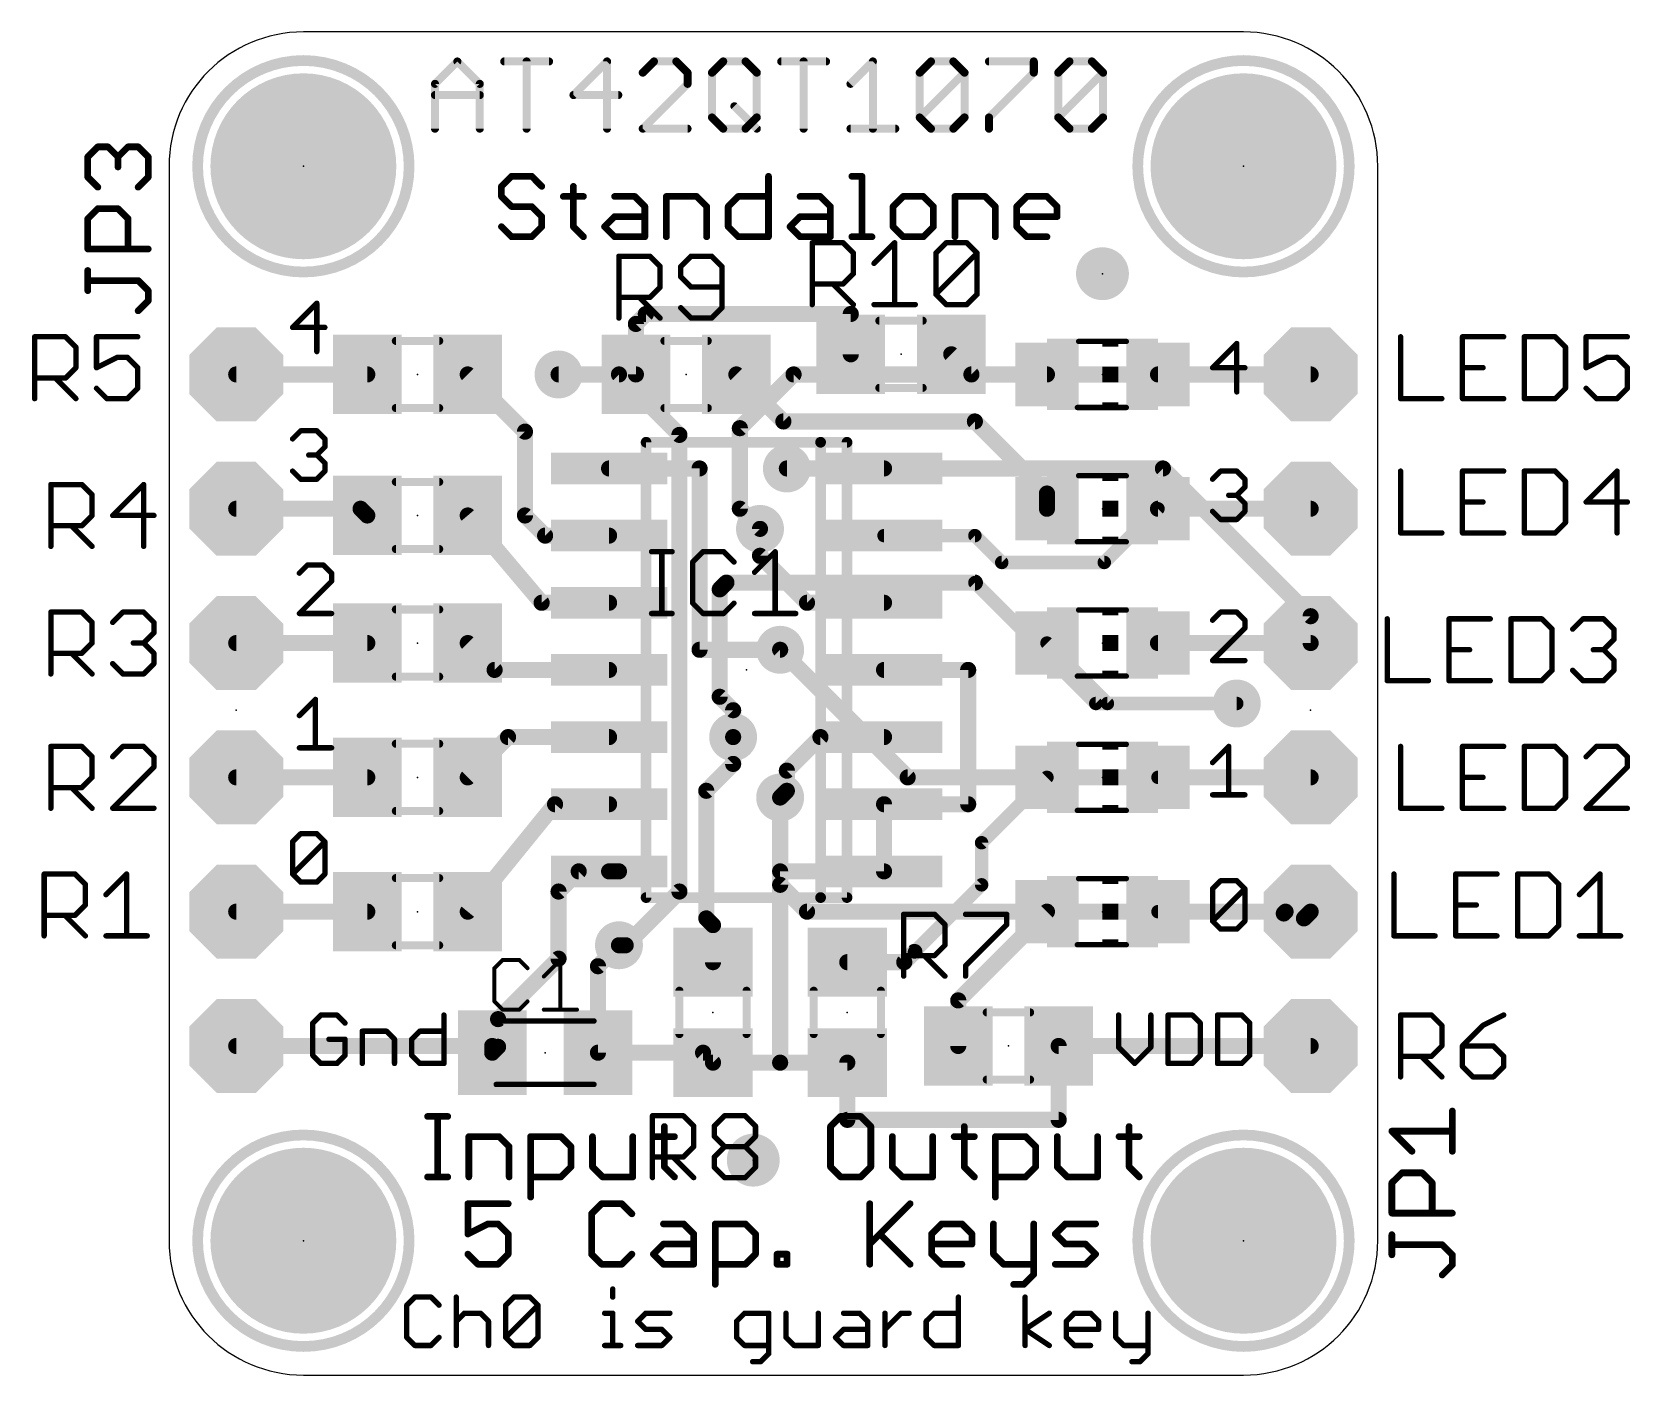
# Model space of a CAD drawing. Extents: x -13.6 to 16.6, y -4.1 to 21.3.
import ezdxf

# ---------------------------------------------------------------- set-up
doc = ezdxf.new("R2010")
doc.units = 0
for name, color, linetype in [('1', 12, 'CONTINUOUS'), ('16', 132, 'CONTINUOUS'), ('17', 110, 'CONTINUOUS'), ('18', 110, 'CONTINUOUS'), ('20', 53, 'CONTINUOUS'), ('21', 53, 'CONTINUOUS'), ('23', 53, 'CONTINUOUS'), ('25', 253, 'CONTINUOUS'), ('51', 253, 'CONTINUOUS')]:
    doc.layers.add(name, color=color, linetype=linetype)

# ---------------------------------------------------------------- blocks, each defined once
blk = doc.blocks.new('RECT')
blk.add_solid([(-0.5, -0.5), (0.5, -0.5), (-0.5, 0.5), (0.5, 0.5)])
blk = doc.blocks.new('PIE')
at = {"const_width": 0.5}
blk.add_lwpolyline([(0, -0.25, 1), (0, 0.25, 1), (0, -0.25)], format="xyb", dxfattribs=at)
blk = doc.blocks.new('OCTAGONP')
at = {"const_width": 0.5}
blk.add_lwpolyline([(-0.25, -0.1036), (-0.25, 0.1036), (-0.1036, 0.25), (0.1036, 0.25), (0.25, 0.1036), (0.25, -0.1036), (0.1036, -0.25), (-0.1036, -0.25), (-0.25, -0.1036), (-0.25, 0.1036)], dxfattribs=at)
blk = doc.blocks.new('ROUNDP')
at = {"const_width": 0.5}
blk.add_lwpolyline([(0, -0.25, 1), (0, 0.25, 1), (0, -0.25)], format="xyb", dxfattribs=at)
blk = doc.blocks.new('ROUNDV')
at = {"const_width": 0.5}
blk.add_lwpolyline([(0, -0.25, 1), (0, 0.25, 1), (0, -0.25)], format="xyb", dxfattribs=at)

msp = doc.modelspace()

# ---------------------------------------------------------------- linework, layer by layer
at = {"layer": '1'}
for points, const_width in [([(-2.032, 16.002), (-2.22, 15.814)], 0.3048), ([(1.844, 16.002), (-2.032, 16.002)], 0.3048), ([(1.844, 15.24), (1.844, 16.002)], 0.3048), ([(-2.22, 15.814), (-2.22, 14.859)], 0.3048), ([(3.744, 15.24), (4.125, 14.859)], 0.3048), ([(-7.3, 14.859), (-9.779, 14.859)], 0.3048), ([(-4.318, 13.777), (-5.4, 14.859)], 0.3048), ([(-3.683, 14.859), (-2.22, 14.859)], 0.3048), ([(-0.32, 14.859), (0.569, 13.97)], 0.3048), ([(4.125, 14.859), (5.554, 14.859)], 0.3048), ([(7.654, 14.859), (10.541, 14.859)], 0.3048), ([(-4.318, 12.192), (-4.318, 13.777)], 0.3048), ([(0.569, 13.97), (4.191, 13.97)], 0.3048), ([(4.191, 13.97), (5.554, 12.607)], 0.3048), ([(-2.727, 13.081), (-1.016, 13.081)], 0.3048), ([(-1.016, 13.081), (-1.016, 9.652)], 0.3048), ([(2.473, 13.081), (0.635, 13.081)], 0.3048), ([(5.554, 12.607), (5.554, 12.319)], 0.3048), ([(-9.779, 12.319), (-7.427, 12.319)], 0.3048), ([(-7.427, 12.319), (-7.3, 12.192)], 0.3048), ([(7.654, 12.319), (6.638, 11.303)], 0.254), ([(7.654, 12.319), (10.541, 12.319)], 0.3048), ([(-4.003, 10.541), (-5.4, 12.192)], 0.3048), ([(-3.937, 11.811), (-4.318, 12.192)], 0.3048), ([(0.127, 11.43), (0.127, 11.938)], 0.3048), ([(-2.727, 11.811), (-3.937, 11.811)], 0.3048), ([(4.191, 11.811), (2.473, 11.811)], 0.254), ([(4.699, 11.303), (4.191, 11.811)], 0.254), ([(1.016, 10.541), (0.127, 11.43)], 0.3048), ([(6.638, 11.303), (4.699, 11.303)], 0.254), ([(-2.727, 10.541), (-4.003, 10.541)], 0.3048), ([(1.016, 10.541), (2.473, 10.541)], 0.3048), ([(-7.3, 9.779), (-9.779, 9.779)], 0.3048), ([(-5.4, 9.779), (-4.892, 9.271)], 0.3048), ([(-1.016, 9.652), (0.508, 9.652)], 0.3048), ([(6.697, 8.636), (5.554, 9.779)], 0.254), ([(7.654, 9.779), (10.541, 9.779)], 0.3048), ([(-4.892, 9.271), (-2.727, 9.271)], 0.3048), ([(4.064, 9.271), (2.473, 9.271)], 0.3048), ([(4.064, 6.731), (4.064, 9.271)], 0.3048), ([(9.144, 8.636), (6.697, 8.636)], 0.254), ([(-4.638, 8.001), (-5.4, 7.239)], 0.3048), ([(-2.727, 8.001), (-4.638, 8.001)], 0.3048), ([(-0.381, 7.493), (-0.381, 8.001)], 0.3048), ([(1.27, 8.001), (0.635, 7.366)], 0.3048), ([(2.473, 8.001), (1.27, 8.001)], 0.3048), ([(-0.381, 7.493), (-0.889, 6.985)], 0.3048), ([(-7.3, 7.239), (-9.779, 7.239)], 0.3048), ([(0.635, 7.366), (0.635, 6.985)], 0.3048), ([(5.554, 7.239), (4.318, 6.003)], 0.254), ([(7.654, 7.239), (10.541, 7.239)], 0.254), ([(-0.889, 6.985), (-0.889, 4.572)], 0.3048), ([(0.635, 6.985), (0.508, 6.858)], 0.3048), ([(-3.749, 6.731), (-5.4, 4.699)], 0.3048), ([(-2.727, 6.731), (-3.749, 6.731)], 0.3048), ([(2.473, 5.461), (2.473, 6.731)], 0.3048), ([(2.473, 6.731), (4.064, 6.731)], 0.3048), ([(4.318, 6.003), (4.318, 5.207)], 0.254), ([(-3.683, 5.08), (-3.302, 5.461)], 0.3048), ([(-3.302, 5.461), (-2.727, 5.461)], 0.3048), ([(-2.727, 5.461), (-2.54, 5.461)], 0.3048), ([(2.473, 5.461), (0.508, 5.461)], 0.3048), ([(0.508, 5.461), (0.508, 1.844)], 0.3048), ([(-3.683, 3.81), (-3.683, 5.08)], 0.3048), ([(4.318, 5.207), (3.048, 3.937)], 0.254), ([(-7.3, 4.699), (-9.779, 4.699)], 0.3048), ([(5.554, 4.699), (3.876, 3.021)], 0.3048), ([(-0.889, 4.572), (-0.762, 4.445)], 0.3048), ([(-0.762, 4.445), (-0.762, 3.744)], 0.3048), ([(7.654, 4.699), (10.541, 4.699)], 0.254), ([(-3.683, 3.81), (-4.826, 2.667)], 0.3048), ([(-2.54, 4.064), (-2.937, 3.667)], 0.3048), ([(3.048, 3.937), (2.855, 3.744)], 0.3048), ([(-2.937, 3.667), (-2.937, 2.032)], 0.3048), ([(2.855, 3.744), (1.778, 3.744)], 0.3048), ([(3.876, 3.021), (3.876, 2.159)], 0.3048), ([(-4.826, 2.667), (-4.826, 2.143)], 0.3048), ([(-4.937, 2.159), (-9.779, 2.159)], 0.3048), ([(-4.937, 2.159), (-4.937, 2.032)], 0.3048), ([(-4.826, 2.143), (-4.937, 2.032)], 0.3048), ([(-0.95, 2.032), (-2.937, 2.032)], 0.3048), ([(-0.762, 1.844), (-0.95, 2.032)], 0.3048), ([(5.776, 2.159), (10.541, 2.159)], 0.3048), ([(5.776, 2.159), (5.776, 0.762)], 0.3048), ([(-0.762, 1.844), (0.508, 1.844)], 0.3048), ([(0.508, 1.844), (1.778, 1.844)], 0.3048), ([(1.778, 0.762), (1.778, 1.844)], 0.3048), ([(5.776, 0.762), (1.778, 0.762)], 0.3048)]:
    msp.add_lwpolyline(points, dxfattribs=dict(at, const_width=const_width))
for points, const_width in [([(-2.032, 16.0782, 1), (-2.032, 15.9258)], 0.1524), ([(-1.9781, 15.9481, 1), (-2.0859, 16.0559)], 0.1524), ([(1.9202, 16.002, 1), (1.7678, 16.002)], 0.1524), ([(1.844, 15.9258, 1), (1.844, 16.0782)], 0.1524), ([(-2.1438, 15.814, 1), (-2.2962, 15.814)], 0.1524), ([(-2.2739, 15.8679, 1), (-2.1661, 15.7601)], 0.1524), ([(1.7678, 15.24, 1), (1.9202, 15.24)], 0.1524), ([(3.7979, 15.2939, 1), (3.6901, 15.1861)], 0.1524), ([(-9.779, 14.9352, 1), (-9.779, 14.7828)], 0.1524), ([(-7.3, 14.7828, 1), (-7.3, 14.9352)], 0.1524), ([(-5.3461, 14.9129, 1), (-5.4539, 14.8051)], 0.1524), ([(-3.683, 14.9352, 1), (-3.683, 14.7828)], 0.1524), ([(-2.2962, 14.859, 1), (-2.1438, 14.859)], 0.1524), ([(-2.22, 14.7828, 1), (-2.22, 14.9352)], 0.1524), ([(-0.2661, 14.9129, 1), (-0.3739, 14.8051)], 0.1524), ([(4.125, 14.9352, 1), (4.125, 14.7828)], 0.1524), ([(4.0711, 14.8051, 1), (4.1789, 14.9129)], 0.1524), ([(5.554, 14.7828, 1), (5.554, 14.9352)], 0.1524), ([(7.654, 14.9352, 1), (7.654, 14.7828)], 0.1524), ([(10.541, 14.7828, 1), (10.541, 14.9352)], 0.1524), ([(-4.2418, 13.777, 1), (-4.3942, 13.777)], 0.1524), ([(-4.3719, 13.7231, 1), (-4.2641, 13.8309)], 0.1524), ([(0.569, 14.0462, 1), (0.569, 13.8938)], 0.1524), ([(0.5151, 13.9161, 1), (0.6229, 14.0239)], 0.1524), ([(4.2449, 14.0239, 1), (4.1371, 13.9161)], 0.1524), ([(4.191, 13.8938, 1), (4.191, 14.0462)], 0.1524), ([(-2.727, 13.1572, 1), (-2.727, 13.0048)], 0.1524), ([(-0.9398, 13.081, 1), (-1.0922, 13.081)], 0.1524), ([(-1.016, 13.0048, 1), (-1.016, 13.1572)], 0.1524), ([(0.635, 13.1572, 1), (0.635, 13.0048)], 0.1524), ([(2.473, 13.0048, 1), (2.473, 13.1572)], 0.1524), ([(5.6302, 12.607, 1), (5.4778, 12.607)], 0.1524), ([(5.5001, 12.5531, 1), (5.6079, 12.6609)], 0.1524), ([(-9.779, 12.3952, 1), (-9.779, 12.2428)], 0.1524), ([(-7.3731, 12.3729, 1), (-7.4809, 12.2651)], 0.1524), ([(-7.427, 12.2428, 1), (-7.427, 12.3952)], 0.1524), ([(5.4778, 12.319, 1), (5.6302, 12.319)], 0.1524), ([(7.654, 12.3952, 1), (7.654, 12.2428)], 0.1524), ([(7.6989, 12.2741, 1), (7.6091, 12.3639)], 0.127), ([(10.541, 12.2428, 1), (10.541, 12.3952)], 0.1524), ([(-7.3539, 12.1381, 1), (-7.2461, 12.2459)], 0.1524), ([(-5.3418, 12.2412, 1), (-5.4582, 12.1428)], 0.1524), ([(-4.2641, 12.2459, 1), (-4.3719, 12.1381)], 0.1524), ([(-4.3942, 12.192, 1), (-4.2418, 12.192)], 0.1524), ([(0.2032, 11.938, 1), (0.0508, 11.938)], 0.1524), ([(-3.937, 11.8872, 1), (-3.937, 11.7348)], 0.1524), ([(-3.9909, 11.7571, 1), (-3.8831, 11.8649)], 0.1524), ([(-2.727, 11.7348, 1), (-2.727, 11.8872)], 0.1524), ([(2.473, 11.8745, 1), (2.473, 11.7475)], 0.127), ([(4.2359, 11.8559, 1), (4.1461, 11.7661)], 0.127), ([(4.191, 11.7475, 1), (4.191, 11.8745)], 0.127), ([(0.1809, 11.4839, 1), (0.0731, 11.3761)], 0.1524), ([(0.0508, 11.43, 1), (0.2032, 11.43)], 0.1524), ([(4.699, 11.3665, 1), (4.699, 11.2395)], 0.127), ([(4.6541, 11.2581, 1), (4.7439, 11.3479)], 0.127), ([(6.5931, 11.3479, 1), (6.6829, 11.2581)], 0.127), ([(6.638, 11.2395, 1), (6.638, 11.3665)], 0.127), ([(-4.003, 10.6172, 1), (-4.003, 10.4648)], 0.1524), ([(-4.0612, 10.4918, 1), (-3.9448, 10.5902)], 0.1524), ([(-2.727, 10.4648, 1), (-2.727, 10.6172)], 0.1524), ([(1.016, 10.6172, 1), (1.016, 10.4648)], 0.1524), ([(0.9621, 10.4871, 1), (1.0699, 10.5949)], 0.1524), ([(2.473, 10.4648, 1), (2.473, 10.6172)], 0.1524), ([(-9.779, 9.8552, 1), (-9.779, 9.7028)], 0.1524), ([(-7.3, 9.7028, 1), (-7.3, 9.8552)], 0.1524), ([(-5.3461, 9.8329, 1), (-5.4539, 9.7251)], 0.1524), ([(-1.016, 9.7282, 1), (-1.016, 9.5758)], 0.1524), ([(-1.0922, 9.652, 1), (-0.9398, 9.652)], 0.1524), ([(0.508, 9.5758, 1), (0.508, 9.7282)], 0.1524), ([(5.5989, 9.8239, 1), (5.5091, 9.7341)], 0.127), ([(7.654, 9.8552, 1), (7.654, 9.7028)], 0.1524), ([(10.541, 9.7028, 1), (10.541, 9.8552)], 0.1524), ([(-4.892, 9.3472, 1), (-4.892, 9.1948)], 0.1524), ([(-4.9459, 9.2171, 1), (-4.8381, 9.3249)], 0.1524), ([(-2.727, 9.1948, 1), (-2.727, 9.3472)], 0.1524), ([(2.473, 9.3472, 1), (2.473, 9.1948)], 0.1524), ([(4.1402, 9.271, 1), (3.9878, 9.271)], 0.1524), ([(4.064, 9.1948, 1), (4.064, 9.3472)], 0.1524), ([(6.697, 8.6995, 1), (6.697, 8.5725)], 0.127), ([(6.6521, 8.5911, 1), (6.7419, 8.6809)], 0.127), ([(9.144, 8.5725, 1), (9.144, 8.6995)], 0.127), ([(-4.638, 8.0772, 1), (-4.638, 7.9248)], 0.1524), ([(-4.5841, 7.9471, 1), (-4.6919, 8.0549)], 0.1524), ([(-2.727, 7.9248, 1), (-2.727, 8.0772)], 0.1524), ([(-0.3048, 8.001, 1), (-0.4572, 8.001)], 0.1524), ([(1.27, 8.0772, 1), (1.27, 7.9248)], 0.1524), ([(1.3239, 7.9471, 1), (1.2161, 8.0549)], 0.1524), ([(2.473, 7.9248, 1), (2.473, 8.0772)], 0.1524), ([(-0.4572, 7.493, 1), (-0.3048, 7.493)], 0.1524), ([(-0.3271, 7.4391, 1), (-0.4349, 7.5469)], 0.1524), ([(-9.779, 7.3152, 1), (-9.779, 7.1628)], 0.1524), ([(-7.3, 7.1628, 1), (-7.3, 7.3152)], 0.1524), ([(-5.4539, 7.2929, 1), (-5.3461, 7.1851)], 0.1524), ([(0.7112, 7.366, 1), (0.5588, 7.366)], 0.1524), ([(0.5811, 7.4199, 1), (0.6889, 7.3121)], 0.1524), ([(5.5989, 7.1941, 1), (5.5091, 7.2839)], 0.127), ([(7.654, 7.3025, 1), (7.654, 7.1755)], 0.127), ([(10.541, 7.1755, 1), (10.541, 7.3025)], 0.127), ([(-0.8128, 6.985, 1), (-0.9652, 6.985)], 0.1524), ([(-0.9429, 7.0389, 1), (-0.8351, 6.9311)], 0.1524), ([(0.4541, 6.9119, 1), (0.5619, 6.8041)], 0.1524), ([(0.5588, 6.985, 1), (0.7112, 6.985)], 0.1524), ([(0.6889, 6.9311, 1), (0.5811, 7.0389)], 0.1524), ([(-3.749, 6.8072, 1), (-3.749, 6.6548)], 0.1524), ([(-3.6899, 6.6829, 1), (-3.8081, 6.7791)], 0.1524), ([(-2.727, 6.6548, 1), (-2.727, 6.8072)], 0.1524), ([(2.5492, 6.731, 1), (2.3968, 6.731)], 0.1524), ([(2.473, 6.8072, 1), (2.473, 6.6548)], 0.1524), ([(3.9878, 6.731, 1), (4.1402, 6.731)], 0.1524), ([(4.064, 6.6548, 1), (4.064, 6.8072)], 0.1524), ([(4.3815, 6.003, 1), (4.2545, 6.003)], 0.127), ([(4.2731, 6.0479, 1), (4.3629, 5.9581)], 0.127), ([(-3.302, 5.5372, 1), (-3.302, 5.3848)], 0.1524), ([(-3.2481, 5.4071, 1), (-3.3559, 5.5149)], 0.1524), ([(-2.727, 5.5372, 1), (-2.727, 5.3848)], 0.1524), ([(-2.727, 5.3848, 1), (-2.727, 5.5372)], 0.1524), ([(-2.54, 5.3848, 1), (-2.54, 5.5372)], 0.1524), ([(0.508, 5.5372, 1), (0.508, 5.3848)], 0.1524), ([(0.5842, 5.461, 1), (0.4318, 5.461)], 0.1524), ([(2.3968, 5.461, 1), (2.5492, 5.461)], 0.1524), ([(2.473, 5.3848, 1), (2.473, 5.5372)], 0.1524), ([(-3.6068, 5.08, 1), (-3.7592, 5.08)], 0.1524), ([(-3.7369, 5.1339, 1), (-3.6291, 5.0261)], 0.1524), ([(4.2545, 5.207, 1), (4.3815, 5.207)], 0.127), ([(4.3629, 5.1621, 1), (4.2731, 5.2519)], 0.127), ([(-9.779, 4.7752, 1), (-9.779, 4.6228)], 0.1524), ([(-7.3, 4.6228, 1), (-7.3, 4.7752)], 0.1524), ([(5.6079, 4.6451, 1), (5.5001, 4.7529)], 0.1524), ([(-5.4591, 4.7471, 1), (-5.3409, 4.6509)], 0.1524), ([(-0.8351, 4.6259, 1), (-0.9429, 4.5181)], 0.1524), ([(-0.9652, 4.572, 1), (-0.8128, 4.572)], 0.1524), ([(-0.6858, 4.445, 1), (-0.8382, 4.445)], 0.1524), ([(-0.8159, 4.3911, 1), (-0.7081, 4.4989)], 0.1524), ([(7.654, 4.7625, 1), (7.654, 4.6355)], 0.127), ([(10.541, 4.6355, 1), (10.541, 4.7625)], 0.127), ([(-3.6291, 3.7561, 1), (-3.7369, 3.8639)], 0.1524), ([(-2.4861, 4.0101, 1), (-2.5939, 4.1179)], 0.1524), ([(3.1019, 3.8831, 1), (2.9941, 3.9909)], 0.1524), ([(3.0031, 3.9819, 1), (3.0929, 3.8921)], 0.127), ([(-3.7592, 3.81, 1), (-3.6068, 3.81)], 0.1524), ([(-2.8608, 3.667, 1), (-3.0132, 3.667)], 0.1524), ([(-2.9909, 3.7209, 1), (-2.8831, 3.6131)], 0.1524), ([(-0.8382, 3.744, 1), (-0.6858, 3.744)], 0.1524), ([(1.778, 3.8202, 1), (1.778, 3.6678)], 0.1524), ([(2.8011, 3.7979, 1), (2.9089, 3.6901)], 0.1524), ([(2.855, 3.6678, 1), (2.855, 3.8202)], 0.1524), ([(3.9522, 3.021, 1), (3.7998, 3.021)], 0.1524), ([(3.8221, 3.0749, 1), (3.9299, 2.9671)], 0.1524), ([(-4.7498, 2.667, 1), (-4.9022, 2.667)], 0.1524), ([(-4.8799, 2.7209, 1), (-4.7721, 2.6131)], 0.1524), ([(-9.779, 2.2352, 1), (-9.779, 2.0828)], 0.1524), ([(-4.8608, 2.159, 1), (-5.0132, 2.159)], 0.1524), ([(-4.9909, 2.0859, 1), (-4.8831, 1.9781)], 0.1524), ([(-4.937, 2.0828, 1), (-4.937, 2.2352)], 0.1524), ([(-4.9022, 2.143, 1), (-4.7498, 2.143)], 0.1524), ([(-4.7721, 2.0891, 1), (-4.8799, 2.1969)], 0.1524), ([(-2.937, 2.1082, 1), (-2.937, 1.9558)], 0.1524), ([(-0.8961, 2.0859, 1), (-1.0039, 1.9781)], 0.1524), ([(-0.95, 1.9558, 1), (-0.95, 2.1082)], 0.1524), ([(3.7998, 2.159, 1), (3.9522, 2.159)], 0.1524), ([(5.776, 2.2352, 1), (5.776, 2.0828)], 0.1524), ([(5.8522, 2.159, 1), (5.6998, 2.159)], 0.1524), ([(10.541, 2.0828, 1), (10.541, 2.2352)], 0.1524), ([(-5.0132, 2.032, 1), (-4.8608, 2.032)], 0.1524), ([(-3.0132, 2.032, 1), (-2.8608, 2.032)], 0.1524), ([(-0.762, 1.9202, 1), (-0.762, 1.7678)], 0.1524), ([(-0.8159, 1.7901, 1), (-0.7081, 1.8979)], 0.1524), ([(0.508, 1.9202, 1), (0.508, 1.7678)], 0.1524), ([(0.4318, 1.844, 1), (0.5842, 1.844)], 0.1524), ([(0.508, 1.7678, 1), (0.508, 1.9202)], 0.1524), ([(1.8542, 1.844, 1), (1.7018, 1.844)], 0.1524), ([(1.778, 1.7678, 1), (1.778, 1.9202)], 0.1524), ([(1.778, 0.8382, 1), (1.778, 0.6858)], 0.1524), ([(5.776, 0.6858, 1), (5.776, 0.8382)], 0.1524), ([(1.7018, 0.762, 1), (1.8542, 0.762)], 0.1524), ([(5.6998, 0.762, 1), (5.8522, 0.762)], 0.1524)]:
    msp.add_lwpolyline(points, format="xyb", dxfattribs=dict(at, const_width=const_width))
at = {"layer": '16'}
for points, const_width in [([(-2.54, 14.859), (-3.683, 14.859)], 0.3048), ([(-1.397, 13.716), (-2.54, 14.859)], 0.3048), ([(0.762, 14.859), (-0.254, 13.843)], 0.3048), ([(0.762, 14.859), (10.541, 14.859)], 0.3048), ([(-0.254, 13.843), (-0.254, 12.319)], 0.3048), ([(-1.397, 13.716), (-1.397, 5.08)], 0.3048), ([(0.635, 13.081), (7.747, 13.081)], 0.3048), ([(7.747, 13.081), (10.541, 10.287)], 0.3048), ([(-0.254, 12.319), (0.127, 11.938)], 0.3048), ([(-0.508, 10.922), (-0.635, 10.795)], 0.3048), ([(-0.635, 10.795), (-0.635, 8.763)], 0.3048), ([(4.191, 10.922), (-0.508, 10.922)], 0.3048), ([(4.191, 10.922), (6.477, 8.636)], 0.254), ([(10.541, 10.287), (10.541, 9.779)], 0.3048), ([(2.921, 7.239), (0.508, 9.652)], 0.3048), ([(-0.635, 8.763), (-0.381, 8.509)], 0.3048), ([(-0.381, 8.509), (-0.381, 8.001)], 0.3048), ([(6.477, 8.636), (9.144, 8.636)], 0.254), ([(2.921, 7.239), (10.541, 7.239)], 0.3048), ([(0.508, 6.858), (0.508, 5.207)], 0.3048), ([(-1.397, 5.08), (-2.413, 4.064)], 0.3048), ([(0.508, 5.207), (1.016, 4.699)], 0.3048), ([(1.016, 4.699), (10.541, 4.699)], 0.3048), ([(10.033, 4.665), (10.067, 4.699)], 0.3048), ([(10.067, 4.699), (10.541, 4.699)], 0.3048), ([(10.414, 4.572), (10.541, 4.699)], 0.3048), ([(-2.413, 4.064), (-2.54, 4.064)], 0.3048)]:
    msp.add_lwpolyline(points, dxfattribs=dict(at, const_width=const_width))
for points, const_width in [([(-3.683, 14.9352, 1), (-3.683, 14.7828)], 0.1524), ([(-2.4861, 14.9129, 1), (-2.5939, 14.8051)], 0.1524), ([(-2.54, 14.7828, 1), (-2.54, 14.9352)], 0.1524), ([(0.762, 14.9352, 1), (0.762, 14.7828)], 0.1524), ([(0.8159, 14.8051, 1), (0.7081, 14.9129)], 0.1524), ([(10.541, 14.7828, 1), (10.541, 14.9352)], 0.1524), ([(-0.1778, 13.843, 1), (-0.3302, 13.843)], 0.1524), ([(-0.3079, 13.8969, 1), (-0.2001, 13.7891)], 0.1524), ([(-1.3208, 13.716, 1), (-1.4732, 13.716)], 0.1524), ([(-1.4509, 13.6621, 1), (-1.3431, 13.7699)], 0.1524), ([(0.635, 13.1572, 1), (0.635, 13.0048)], 0.1524), ([(7.8009, 13.1349, 1), (7.6931, 13.0271)], 0.1524), ([(7.747, 13.0048, 1), (7.747, 13.1572)], 0.1524), ([(-0.2001, 12.3729, 1), (-0.3079, 12.2651)], 0.1524), ([(-0.3302, 12.319, 1), (-0.1778, 12.319)], 0.1524), ([(0.0731, 11.8841, 1), (0.1809, 11.9919)], 0.1524), ([(-0.5588, 10.795, 1), (-0.7112, 10.795)], 0.1524), ([(-0.6889, 10.8489, 1), (-0.5811, 10.7411)], 0.1524), ([(-0.508, 10.9982, 1), (-0.508, 10.8458)], 0.1524), ([(-0.4541, 10.8681, 1), (-0.5619, 10.9759)], 0.1524), ([(4.2359, 10.9669, 1), (4.1461, 10.8771)], 0.127), ([(4.191, 10.8458, 1), (4.191, 10.9982)], 0.1524), ([(10.6172, 10.287, 1), (10.4648, 10.287)], 0.1524), ([(10.4871, 10.2331, 1), (10.5949, 10.3409)], 0.1524), ([(0.5619, 9.7059, 1), (0.4541, 9.5981)], 0.1524), ([(10.4648, 9.779, 1), (10.6172, 9.779)], 0.1524), ([(-0.5811, 8.8169, 1), (-0.6889, 8.7091)], 0.1524), ([(-0.7112, 8.763, 1), (-0.5588, 8.763)], 0.1524), ([(-0.3048, 8.509, 1), (-0.4572, 8.509)], 0.1524), ([(-0.4349, 8.4551, 1), (-0.3271, 8.5629)], 0.1524), ([(6.477, 8.6995, 1), (6.477, 8.5725)], 0.127), ([(6.4321, 8.5911, 1), (6.5219, 8.6809)], 0.127), ([(9.144, 8.5725, 1), (9.144, 8.6995)], 0.127), ([(-0.4572, 8.001, 1), (-0.3048, 8.001)], 0.1524), ([(2.921, 7.3152, 1), (2.921, 7.1628)], 0.1524), ([(2.8671, 7.1851, 1), (2.9749, 7.2929)], 0.1524), ([(10.541, 7.1628, 1), (10.541, 7.3152)], 0.1524), ([(0.5842, 6.858, 1), (0.4318, 6.858)], 0.1524), ([(-1.4732, 5.08, 1), (-1.3208, 5.08)], 0.1524), ([(-1.3431, 5.0261, 1), (-1.4509, 5.1339)], 0.1524), ([(0.5619, 5.2609, 1), (0.4541, 5.1531)], 0.1524), ([(0.4318, 5.207, 1), (0.5842, 5.207)], 0.1524), ([(1.016, 4.7752, 1), (1.016, 4.6228)], 0.1524), ([(10.067, 4.7752, 1), (10.067, 4.6228)], 0.1524), ([(10.1209, 4.6451, 1), (10.0131, 4.7529)], 0.1524), ([(10.5949, 4.6451, 1), (10.4871, 4.7529)], 0.1524), ([(10.541, 4.6228, 1), (10.541, 4.7752)], 0.1524), ([(10.541, 4.6228, 1), (10.541, 4.7752)], 0.1524), ([(0.9621, 4.6451, 1), (1.0699, 4.7529)], 0.1524), ([(9.9791, 4.7189, 1), (10.0869, 4.6111)], 0.1524), ([(10.3601, 4.6259, 1), (10.4679, 4.5181)], 0.1524), ([(-2.54, 4.1402, 1), (-2.54, 3.9878)], 0.1524), ([(-2.4669, 4.1179, 1), (-2.3591, 4.0101)], 0.1524), ([(-2.413, 3.9878, 1), (-2.413, 4.1402)], 0.1524)]:
    msp.add_lwpolyline(points, format="xyb", dxfattribs=dict(at, const_width=const_width))
at = {"layer": '20'}
for p, q in [((9.271, 21.336), (-8.509, 21.336)), ((-11.049, 18.796), (-11.049, -1.524)), ((11.811, -1.524), (11.811, 18.796)), ((-8.509, -4.064), (9.271, -4.064))]:
    msp.add_line(p, q, dxfattribs=at)
for centre, start, end in [((-8.509, 18.796), 90, 180), ((9.271, 18.796), 0, 90), ((-8.509, -1.524), 180, 270), ((9.271, -1.524), 270, 0)]:
    msp.add_arc(centre, 2.54, start, end, dxfattribs=at)
at = {"layer": '21'}
for points, const_width in [([(-8.509, 16.796, 1), (-8.509, 20.796, 1), (-8.509, 16.796)], 0.2032), ([(-5.5692, 20.8052, 1), (-5.623, 20.7513)], 0.0762), ([(-5.5692, 20.7513, 1), (-5.623, 20.8052)], 0.0762), ([(-4.7101, 20.8164, 1), (-4.7101, 20.7402)], 0.0762), ([(-4.2483, 20.7783, 1), (-4.3245, 20.7783)], 0.0762), ([(-3.8627, 20.7402, 1), (-3.8627, 20.8164)], 0.0762), ([(-2.7267, 20.7783, 1), (-2.8029, 20.7783)], 0.0762), ([(-2.7379, 20.7513, 1), (-2.7918, 20.8052)], 0.0762), ([(-1.8788, 20.8164, 1), (-1.8788, 20.7402)], 0.0762), ([(-1.8518, 20.7513, 1), (-1.9057, 20.8052)], 0.0762), ([(-1.4281, 20.8052, 1), (-1.482, 20.7513)], 0.0762), ([(-1.4551, 20.7402, 1), (-1.4551, 20.8164)], 0.0762), ([(-0.5691, 20.8164, 1), (-0.5691, 20.7402)], 0.0762), ([(-0.5421, 20.7513, 1), (-0.596, 20.8052)], 0.0762), ([(-0.1184, 20.8052, 1), (-0.1723, 20.7513)], 0.0762), ([(-0.1454, 20.7402, 1), (-0.1454, 20.8164)], 0.0762), ([(0.5288, 20.8164, 1), (0.5288, 20.7402)], 0.0762), ([(0.9906, 20.7783, 1), (0.9144, 20.7783)], 0.0762), ([(1.3762, 20.7402, 1), (1.3762, 20.8164)], 0.0762), ([(2.3003, 20.7783, 1), (2.2241, 20.7783)], 0.0762), ([(2.2892, 20.7513, 1), (2.2353, 20.8052)], 0.0762), ([(3.3601, 20.8164, 1), (3.3601, 20.7402)], 0.0762), ([(3.3871, 20.7513, 1), (3.3332, 20.8052)], 0.0762), ([(3.8108, 20.8052, 1), (3.7569, 20.7513)], 0.0762), ([(3.7838, 20.7402, 1), (3.7838, 20.8164)], 0.0762), ([(4.458, 20.8164, 1), (4.458, 20.7402)], 0.0762), ([(5.3435, 20.7783, 1), (5.2673, 20.7783)], 0.0762), ([(5.3054, 20.7402, 1), (5.3054, 20.8164)], 0.0762), ([(5.9796, 20.8164, 1), (5.9796, 20.7402)], 0.0762), ([(6.0065, 20.7513, 1), (5.9526, 20.8052)], 0.0762), ([(6.4302, 20.8052, 1), (6.3763, 20.7513)], 0.0762), ([(6.4033, 20.7402, 1), (6.4033, 20.8164)], 0.0762), ([(9.271, 16.796, 1), (9.271, 20.796, 1), (9.271, 16.796)], 0.2032), ([(-2.1176, 20.5934, 1), (-2.0637, 20.5395)], 0.0762), ([(-1.2051, 20.5664, 1), (-1.2813, 20.5664)], 0.0762), ([(-1.2702, 20.5395, 1), (-1.2163, 20.5934)], 0.0762), ([(-0.7428, 20.5664, 1), (-0.819, 20.5664)], 0.0762), ([(-0.8078, 20.5934, 1), (-0.754, 20.5395)], 0.0762), ([(0.1046, 20.5664, 1), (0.0284, 20.5664)], 0.0762), ([(0.0396, 20.5395, 1), (0.0934, 20.5934)], 0.0762), ([(3.1213, 20.5934, 1), (3.1752, 20.5395)], 0.0762), ([(3.1864, 20.5664, 1), (3.1102, 20.5664)], 0.0762), ([(4.0338, 20.5664, 1), (3.9576, 20.5664)], 0.0762), ([(4.0226, 20.5395, 1), (3.9687, 20.5934)], 0.0762), ([(3.9687, 20.5395, 1), (4.0226, 20.5934)], 0.0762), ([(5.2673, 20.5664, 1), (5.3435, 20.5664)], 0.0762), ([(5.3323, 20.5395, 1), (5.2784, 20.5934)], 0.0762), ([(5.8058, 20.5664, 1), (5.7296, 20.5664)], 0.0762), ([(5.7408, 20.5934, 1), (5.7947, 20.5395)], 0.0762), ([(6.6532, 20.5664, 1), (6.577, 20.5664)], 0.0762), ([(6.6421, 20.5395, 1), (6.5882, 20.5934)], 0.0762), ([(6.5882, 20.5395, 1), (6.6421, 20.5934)], 0.0762), ([(-5.9817, 20.3546, 1), (-6.0579, 20.3546)], 0.0762), ([(-6.0467, 20.3815, 1), (-5.9929, 20.3276)], 0.0762), ([(-5.1343, 20.3546, 1), (-5.2105, 20.3546)], 0.0762), ([(-5.1994, 20.3276, 1), (-5.1455, 20.3815)], 0.0762), ([(-1.2813, 20.3546, 1), (-1.2051, 20.3546)], 0.0762), ([(-1.2163, 20.3276, 1), (-1.2702, 20.3815)], 0.0762), ([(1.8116, 20.3815, 1), (1.8655, 20.3276)], 0.0762), ([(-6.0198, 20.1808, 1), (-6.0198, 20.1046)], 0.0762), ([(-5.1724, 20.1046, 1), (-5.1724, 20.1808)], 0.0762), ([(-3.4273, 20.1697, 1), (-3.3734, 20.1158)], 0.0762), ([(-3.4003, 20.1808, 1), (-3.4003, 20.1046)], 0.0762), ([(-2.553, 20.1046, 1), (-2.553, 20.1808)], 0.0762), ([(-0.3303, 19.9578, 1), (-0.3841, 19.904)], 0.0762), ([(-0.754, 19.746, 1), (-0.8078, 19.6921)], 0.0762), ([(-0.819, 19.719, 1), (-0.7428, 19.719)], 0.0762), ([(0.0284, 19.719, 1), (0.1046, 19.719)], 0.0762), ([(0.0934, 19.6921, 1), (0.0396, 19.746)], 0.0762), ([(3.1752, 19.746, 1), (3.1213, 19.6921)], 0.0762), ([(3.1213, 19.746, 1), (3.1752, 19.6921)], 0.0762), ([(3.1102, 19.719, 1), (3.1864, 19.719)], 0.0762), ([(3.9576, 19.719, 1), (4.0338, 19.719)], 0.0762), ([(4.0226, 19.6921, 1), (3.9687, 19.746)], 0.0762), ([(4.4961, 19.719, 1), (4.4199, 19.719)], 0.0762), ([(4.4311, 19.746, 1), (4.4849, 19.6921)], 0.0762), ([(5.7947, 19.746, 1), (5.7408, 19.6921)], 0.0762), ([(5.7408, 19.746, 1), (5.7947, 19.6921)], 0.0762), ([(5.7296, 19.719, 1), (5.8058, 19.719)], 0.0762), ([(6.577, 19.719, 1), (6.6532, 19.719)], 0.0762), ([(6.6421, 19.6921, 1), (6.5882, 19.746)], 0.0762), ([(-6.0579, 19.5072, 1), (-5.9817, 19.5072)], 0.0762), ([(-5.2105, 19.5072, 1), (-5.1343, 19.5072)], 0.0762), ([(-4.3245, 19.5072, 1), (-4.2483, 19.5072)], 0.0762), ([(-2.8029, 19.5072, 1), (-2.7267, 19.5072)], 0.0762), ([(-2.0906, 19.5453, 1), (-2.0906, 19.4691)], 0.0762), ([(-2.1176, 19.5341, 1), (-2.0637, 19.4803)], 0.0762), ([(-1.2432, 19.4691, 1), (-1.2432, 19.5453)], 0.0762), ([(-0.5691, 19.5453, 1), (-0.5691, 19.4691)], 0.0762), ([(-0.596, 19.4803, 1), (-0.5421, 19.5341)], 0.0762), ([(-0.1723, 19.5341, 1), (-0.1184, 19.4803)], 0.0762), ([(-0.1454, 19.4691, 1), (-0.1454, 19.5453)], 0.0762), ([(0.0395, 19.4803, 1), (0.0934, 19.5341)], 0.0762), ([(0.9144, 19.5072, 1), (0.9906, 19.5072)], 0.0762), ([(1.8386, 19.5453, 1), (1.8386, 19.4691)], 0.0762), ([(2.2241, 19.5072, 1), (2.3003, 19.5072)], 0.0762), ([(2.6859, 19.4691, 1), (2.6859, 19.5453)], 0.0762), ([(3.3601, 19.5453, 1), (3.3601, 19.4691)], 0.0762), ([(3.3332, 19.4803, 1), (3.3871, 19.5341)], 0.0762), ([(3.7569, 19.5341, 1), (3.8108, 19.4803)], 0.0762), ([(3.7838, 19.4691, 1), (3.7838, 19.5453)], 0.0762), ([(4.4199, 19.5072, 1), (4.4961, 19.5072)], 0.0762), ([(5.9796, 19.5453, 1), (5.9796, 19.4691)], 0.0762), ([(5.9526, 19.4803, 1), (6.0065, 19.5341)], 0.0762), ([(6.3763, 19.5341, 1), (6.4302, 19.4803)], 0.0762), ([(6.4033, 19.4691, 1), (6.4033, 19.5453)], 0.0762), ([(-4.785, 18.4383, 1), (-4.74, 18.3934)], 0.0635), ([(-4.7308, 18.4158, 1), (-4.7942, 18.4158)], 0.0635), ([(-4.5718, 18.6382, 1), (-4.5718, 18.5747)], 0.0635), ([(-4.5494, 18.584, 1), (-4.5943, 18.6289)], 0.0635), ([(-4.1681, 18.6289, 1), (-4.213, 18.584)], 0.0635), ([(-4.1905, 18.5747, 1), (-4.1905, 18.6382)], 0.0635), ([(-4.0223, 18.3934, 1), (-3.9774, 18.4383)], 0.0635), ([(-3.3707, 18.4158, 1), (-3.4342, 18.4158)], 0.0635), ([(0.3197, 18.6065, 1), (0.2562, 18.6065)], 0.0635), ([(1.8641, 18.6382, 1), (1.8641, 18.5747)], 0.0635), ([(2.0865, 18.6065, 1), (2.023, 18.6065)], 0.0635), ([(2.0547, 18.5747, 1), (2.0547, 18.6382)], 0.0635), ([(-4.74, 18.2476, 1), (-4.785, 18.2027)], 0.0635), ([(-4.7942, 18.2251, 1), (-4.7308, 18.2251)], 0.0635), ([(-3.5931, 18.2569, 1), (-3.5931, 18.1934)], 0.0635), ([(-3.2118, 18.1934, 1), (-3.2118, 18.2569)], 0.0635), ([(-2.6228, 18.2569, 1), (-2.6228, 18.1934)], 0.0635), ([(-2.2191, 18.2476, 1), (-2.264, 18.2027)], 0.0635), ([(-2.2415, 18.1934, 1), (-2.2415, 18.2569)], 0.0635), ([(-1.6441, 18.2569, 1), (-1.6441, 18.1934)], 0.0635), ([(-1.6124, 18.2251, 1), (-1.6759, 18.2251)], 0.0635), ([(-1.0497, 18.2476, 1), (-1.0946, 18.2027)], 0.0635), ([(-1.0721, 18.1934, 1), (-1.0721, 18.2569)], 0.0635), ([(-0.2841, 18.2569, 1), (-0.2841, 18.1934)], 0.0635), ([(-0.2616, 18.2027, 1), (-0.3065, 18.2476)], 0.0635), ([(0.2879, 18.1934, 1), (0.2879, 18.2569)], 0.0635), ([(0.8853, 18.2569, 1), (0.8853, 18.1934)], 0.0635), ([(1.2891, 18.2476, 1), (1.2442, 18.2027)], 0.0635), ([(1.2667, 18.1934, 1), (1.2667, 18.2569)], 0.0635), ([(2.8343, 18.2569, 1), (2.8343, 18.1934)], 0.0635), ([(2.8568, 18.2027, 1), (2.8119, 18.2476)], 0.0635), ([(3.2381, 18.2476, 1), (3.1932, 18.2027)], 0.0635), ([(3.2157, 18.1934, 1), (3.2157, 18.2569)], 0.0635), ([(3.8448, 18.2251, 1), (3.7813, 18.2251)], 0.0635), ([(3.8131, 18.2569, 1), (3.8131, 18.1934)], 0.0635), ([(4.4075, 18.2476, 1), (4.3626, 18.2027)], 0.0635), ([(4.3851, 18.1934, 1), (4.3851, 18.2569)], 0.0635), ([(5.1731, 18.2569, 1), (5.1731, 18.1934)], 0.0635), ([(5.1956, 18.2027, 1), (5.1507, 18.2476)], 0.0635), ([(5.5769, 18.2476, 1), (5.532, 18.2027)], 0.0635), ([(5.5545, 18.1934, 1), (5.5545, 18.2569)], 0.0635), ([(-4.5718, 18.0662, 1), (-4.5718, 18.0027)], 0.0635), ([(-4.5943, 18.012, 1), (-4.5494, 18.0569)], 0.0635), ([(-4.1681, 18.0569, 1), (-4.213, 18.012)], 0.0635), ([(-4.1905, 18.0027, 1), (-4.1905, 18.0662)], 0.0635), ([(-3.9681, 17.8438, 1), (-4.0316, 17.8438)], 0.0635), ([(-4.0223, 17.8214, 1), (-3.9774, 17.8663)], 0.0635), ([(-2.6228, 17.8756, 1), (-2.6228, 17.8121)], 0.0635), ([(-2.6004, 17.8214, 1), (-2.6453, 17.8663)], 0.0635), ([(-2.0191, 18.0345, 1), (-2.0826, 18.0345)], 0.0635), ([(-2.0733, 18.012, 1), (-2.0284, 18.0569)], 0.0635), ([(-2.0509, 17.8121, 1), (-2.0509, 17.8756)], 0.0635), ([(-0.8497, 18.0345, 1), (-0.9132, 18.0345)], 0.0635), ([(-0.9039, 18.012, 1), (-0.859, 18.0569)], 0.0635), ([(-0.443, 18.0345, 1), (-0.5065, 18.0345)], 0.0635), ([(-0.4972, 18.0569, 1), (-0.4523, 18.012)], 0.0635), ([(0.8853, 17.8756, 1), (0.8853, 17.8121)], 0.0635), ([(0.9078, 17.8214, 1), (0.8629, 17.8663)], 0.0635), ([(1.4891, 18.0345, 1), (1.4256, 18.0345)], 0.0635), ([(1.4349, 18.012, 1), (1.4798, 18.0569)], 0.0635), ([(1.4573, 17.8121, 1), (1.4573, 17.8756)], 0.0635), ([(2.6754, 18.0345, 1), (2.6119, 18.0345)], 0.0635), ([(2.6212, 18.0569, 1), (2.6661, 18.012)], 0.0635), ([(3.4381, 18.0345, 1), (3.3746, 18.0345)], 0.0635), ([(3.3839, 18.012, 1), (3.4288, 18.0569)], 0.0635), ([(4.6075, 18.0345, 1), (4.544, 18.0345)], 0.0635), ([(4.5533, 18.012, 1), (4.5982, 18.0569)], 0.0635), ([(5.0142, 18.0345, 1), (4.9507, 18.0345)], 0.0635), ([(4.96, 18.0569, 1), (5.0049, 18.012)], 0.0635), ([(4.9825, 17.8756, 1), (4.9825, 17.8121)], 0.0635), ([(5.7769, 18.0345, 1), (5.7134, 18.0345)], 0.0635), ([(5.7134, 17.8438, 1), (5.7769, 17.8438)], 0.0635), ([(5.7227, 18.012, 1), (5.7676, 18.0569)], 0.0635), ([(5.7451, 17.8121, 1), (5.7451, 17.8756)], 0.0635), ([(-4.74, 17.6756, 1), (-4.785, 17.6307)], 0.0635), ([(-4.0316, 17.6532, 1), (-3.9681, 17.6532)], 0.0635), ([(-3.9774, 17.6307, 1), (-4.0223, 17.6756)], 0.0635), ([(-3.4342, 17.6532, 1), (-3.3707, 17.6532)], 0.0635), ([(-3.38, 17.6756, 1), (-3.4249, 17.6307)], 0.0635), ([(-2.7911, 17.6756, 1), (-2.836, 17.6307)], 0.0635), ([(-2.836, 17.6756, 1), (-2.7911, 17.6307)], 0.0635), ([(-0.4523, 17.6756, 1), (-0.4972, 17.6307)], 0.0635), ([(-0.5065, 17.6532, 1), (-0.443, 17.6532)], 0.0635), ([(0.7171, 17.6756, 1), (0.6722, 17.6307)], 0.0635), ([(0.6722, 17.6756, 1), (0.7171, 17.6307)], 0.0635), ([(2.6661, 17.6756, 1), (2.6212, 17.6307)], 0.0635), ([(2.6119, 17.6532, 1), (2.6754, 17.6532)], 0.0635), ([(3.3746, 17.6532, 1), (3.4381, 17.6532)], 0.0635), ([(3.4288, 17.6307, 1), (3.3839, 17.6756)], 0.0635), ([(5.0049, 17.6756, 1), (4.96, 17.6307)], 0.0635), ([(4.9507, 17.6532, 1), (5.0142, 17.6532)], 0.0635), ([(-4.5718, 17.4943, 1), (-4.5718, 17.4308)], 0.0635), ([(-4.5943, 17.44, 1), (-4.5494, 17.485)], 0.0635), ([(-4.213, 17.485, 1), (-4.1681, 17.44)], 0.0635), ([(-4.1905, 17.4308, 1), (-4.1905, 17.4943)], 0.0635), ([(-3.2342, 17.44, 1), (-3.1893, 17.485)], 0.0635), ([(-2.6228, 17.4943, 1), (-2.6228, 17.4308)], 0.0635), ([(-2.6453, 17.44, 1), (-2.6004, 17.485)], 0.0635), ([(-2.0826, 17.4625, 1), (-2.0191, 17.4625)], 0.0635), ([(-2.0509, 17.4308, 1), (-2.0509, 17.4943)], 0.0635), ([(-1.6759, 17.4625, 1), (-1.6124, 17.4625)], 0.0635), ([(-0.9132, 17.4625, 1), (-0.8497, 17.4625)], 0.0635), ([(-0.2841, 17.4943, 1), (-0.2841, 17.4308)], 0.0635), ([(-0.3065, 17.44, 1), (-0.2616, 17.485)], 0.0635), ([(0.2562, 17.4625, 1), (0.3197, 17.4625)], 0.0635), ([(0.2879, 17.4308, 1), (0.2879, 17.4943)], 0.0635), ([(0.8853, 17.4943, 1), (0.8853, 17.4308)], 0.0635), ([(0.8629, 17.44, 1), (0.9078, 17.485)], 0.0635), ([(1.4256, 17.4625, 1), (1.4891, 17.4625)], 0.0635), ([(1.4573, 17.4308, 1), (1.4573, 17.4943)], 0.0635), ([(1.8641, 17.4943, 1), (1.8641, 17.4308)], 0.0635), ([(2.023, 17.4625, 1), (2.0865, 17.4625)], 0.0635), ([(2.2454, 17.4308, 1), (2.2454, 17.4943)], 0.0635), ([(2.8343, 17.4943, 1), (2.8343, 17.4308)], 0.0635), ([(2.8119, 17.44, 1), (2.8568, 17.485)], 0.0635), ([(3.1932, 17.485, 1), (3.2381, 17.44)], 0.0635), ([(3.2157, 17.4308, 1), (3.2157, 17.4943)], 0.0635), ([(3.7813, 17.4625, 1), (3.8448, 17.4625)], 0.0635), ([(4.544, 17.4625, 1), (4.6075, 17.4625)], 0.0635), ([(5.1731, 17.4943, 1), (5.1731, 17.4308)], 0.0635), ([(5.1507, 17.44, 1), (5.1956, 17.485)], 0.0635), ([(5.5545, 17.4308, 1), (5.5545, 17.4943)], 0.0635), ([(-8.2292, 16.206, 1), (-8.28, 16.206)], 0.0508), ([(-8.2366, 16.188, 1), (-8.2726, 16.2239)], 0.0508), ([(-8.7302, 15.7664, 1), (-8.6942, 15.7304)], 0.0508), ([(-8.7122, 15.7738, 1), (-8.7122, 15.723)], 0.0508), ([(-8.1021, 15.723, 1), (-8.1021, 15.7738)], 0.0508), ([(9.1698, 15.444, 1), (9.119, 15.444)], 0.0508), ([(9.1624, 15.426, 1), (9.1264, 15.4619)], 0.0508), ([(-8.28, 15.2908, 1), (-8.2292, 15.2908)], 0.0508), ([(8.6688, 15.0044, 1), (8.7048, 14.9684)], 0.0508), ([(8.6868, 15.0118, 1), (8.6868, 14.961)], 0.0508), ([(9.2969, 14.961, 1), (9.2969, 15.0118)], 0.0508), ([(9.119, 14.5288, 1), (9.1698, 14.5288)], 0.0508), ([(-8.7302, 13.6584, 1), (-8.6942, 13.6225)], 0.0508), ([(-8.5597, 13.8184, 1), (-8.5597, 13.7676)], 0.0508), ([(-8.5417, 13.775, 1), (-8.5776, 13.8109)], 0.0508), ([(-8.2366, 13.8109, 1), (-8.2726, 13.775)], 0.0508), ([(-8.2546, 13.7676, 1), (-8.2546, 13.8184)], 0.0508), ([(-8.0767, 13.6405, 1), (-8.1275, 13.6405)], 0.0508), ([(-8.12, 13.6225, 1), (-8.0841, 13.6584)], 0.0508), ([(-8.4071, 13.3608, 1), (-8.4071, 13.31)], 0.0508), ([(-8.2366, 13.3534, 1), (-8.2726, 13.3174)], 0.0508), ([(-8.2726, 13.3534, 1), (-8.2366, 13.3174)], 0.0508), ([(-8.2546, 13.31, 1), (-8.2546, 13.3608)], 0.0508), ([(-8.1275, 13.4879, 1), (-8.0767, 13.4879)], 0.0508), ([(-8.0841, 13.47, 1), (-8.12, 13.5059)], 0.0508), ([(-8.6942, 13.0483, 1), (-8.7302, 13.0124)], 0.0508), ([(-8.0767, 13.1829, 1), (-8.1275, 13.1829)], 0.0508), ([(-8.1275, 13.0303, 1), (-8.0767, 13.0303)], 0.0508), ([(-8.12, 13.1649, 1), (-8.0841, 13.2008)], 0.0508), ([(-8.0841, 13.0124, 1), (-8.12, 13.0483)], 0.0508), ([(8.8393, 13.0564, 1), (8.8393, 13.0056)], 0.0508), ([(8.8573, 13.013, 1), (8.8214, 13.0489)], 0.0508), ([(9.1624, 13.0489, 1), (9.1264, 13.013)], 0.0508), ([(9.1444, 13.0056, 1), (9.1444, 13.0564)], 0.0508), ([(-8.5597, 12.9032, 1), (-8.5597, 12.8524)], 0.0508), ([(-8.5776, 12.8598, 1), (-8.5417, 12.8958)], 0.0508), ([(-8.2726, 12.8958, 1), (-8.2366, 12.8598)], 0.0508), ([(-8.2546, 12.8524, 1), (-8.2546, 12.9032)], 0.0508), ([(8.6688, 12.8964, 1), (8.7048, 12.8605)], 0.0508), ([(9.3223, 12.8785, 1), (9.2715, 12.8785)], 0.0508), ([(9.2715, 12.7259, 1), (9.3223, 12.7259)], 0.0508), ([(9.279, 12.8605, 1), (9.3149, 12.8964)], 0.0508), ([(9.3149, 12.708, 1), (9.279, 12.7439)], 0.0508), ([(8.9919, 12.5988, 1), (8.9919, 12.548)], 0.0508), ([(9.1624, 12.5914, 1), (9.1264, 12.5554)], 0.0508), ([(9.1264, 12.5914, 1), (9.1624, 12.5554)], 0.0508), ([(9.1444, 12.548, 1), (9.1444, 12.5988)], 0.0508), ([(9.3223, 12.4209, 1), (9.2715, 12.4209)], 0.0508), ([(9.279, 12.4029, 1), (9.3149, 12.4388)], 0.0508), ([(8.7048, 12.2863, 1), (8.6688, 12.2504)], 0.0508), ([(8.8393, 12.1412, 1), (8.8393, 12.0904)], 0.0508), ([(8.8214, 12.0978, 1), (8.8573, 12.1338)], 0.0508), ([(9.1264, 12.1338, 1), (9.1624, 12.0978)], 0.0508), ([(9.1444, 12.0904, 1), (9.1444, 12.1412)], 0.0508), ([(9.2715, 12.2683, 1), (9.3223, 12.2683)], 0.0508), ([(9.3149, 12.2504, 1), (9.279, 12.2863)], 0.0508), ([(-8.4327, 11.2784, 1), (-8.4327, 11.2276)], 0.0508), ([(-8.4147, 11.235, 1), (-8.4506, 11.2709)], 0.0508), ([(-8.1096, 11.2709, 1), (-8.1456, 11.235)], 0.0508), ([(-8.1276, 11.2276, 1), (-8.1276, 11.2784)], 0.0508), ([(-8.6032, 11.1184, 1), (-8.5672, 11.0825)], 0.0508), ([(-7.9497, 11.1005, 1), (-8.0005, 11.1005)], 0.0508), ([(-8.0005, 10.9479, 1), (-7.9497, 10.9479)], 0.0508), ([(-7.993, 11.0825, 1), (-7.9571, 11.1184)], 0.0508), ([(-7.9571, 10.93, 1), (-7.993, 10.9659)], 0.0508), ([(-8.6032, 10.3558, 1), (-8.5672, 10.3198)], 0.0508), ([(-8.5852, 10.3632, 1), (-8.5852, 10.3124)], 0.0508), ([(-7.9751, 10.3124, 1), (-7.9751, 10.3632)], 0.0508), ([(8.8393, 10.3894, 1), (8.8393, 10.3386)], 0.0508), ([(8.8573, 10.346, 1), (8.8214, 10.3819)], 0.0508), ([(9.1624, 10.3819, 1), (9.1264, 10.346)], 0.0508), ([(9.1444, 10.3386, 1), (9.1444, 10.3894)], 0.0508), ([(8.6688, 10.2294, 1), (8.7048, 10.1935)], 0.0508), ([(9.3223, 10.2115, 1), (9.2715, 10.2115)], 0.0508), ([(9.2715, 10.0589, 1), (9.3223, 10.0589)], 0.0508), ([(9.279, 10.1935, 1), (9.3149, 10.2294)], 0.0508), ([(9.3149, 10.041, 1), (9.279, 10.0769)], 0.0508), ([(8.6688, 9.4668, 1), (8.7048, 9.4308)], 0.0508), ([(8.6868, 9.4742, 1), (8.6868, 9.4234)], 0.0508), ([(9.2969, 9.4234, 1), (9.2969, 9.4742)], 0.0508), ([(-8.2547, 8.713, 1), (-8.3055, 8.713)], 0.0508), ([(-8.2622, 8.695, 1), (-8.2981, 8.7309)], 0.0508), ([(-8.6032, 8.4259, 1), (-8.5672, 8.39)], 0.0508), ([(9.0173, 7.824, 1), (8.9665, 7.824)], 0.0508), ([(9.0098, 7.806, 1), (8.9739, 7.8419)], 0.0508), ([(-8.5852, 7.8232, 1), (-8.5852, 7.7724)], 0.0508), ([(-8.3055, 7.7978, 1), (-8.2547, 7.7978)], 0.0508), ([(-7.9751, 7.7724, 1), (-7.9751, 7.8232)], 0.0508), ([(8.6688, 7.5369, 1), (8.7048, 7.501)], 0.0508), ([(8.6868, 6.9342, 1), (8.6868, 6.8834)], 0.0508), ([(9.2969, 6.8834, 1), (9.2969, 6.9342)], 0.0508), ([(8.9665, 6.9088, 1), (9.0173, 6.9088)], 0.0508), ([(-8.6868, 6.0205, 1), (-8.7376, 6.0205)], 0.0508), ([(-8.7302, 6.0384, 1), (-8.6942, 6.0025)], 0.0508), ([(-8.5597, 6.1984, 1), (-8.5597, 6.1476)], 0.0508), ([(-8.5417, 6.155, 1), (-8.5776, 6.1909)], 0.0508), ([(-8.2366, 6.1909, 1), (-8.2726, 6.155)], 0.0508), ([(-8.2546, 6.1476, 1), (-8.2546, 6.1984)], 0.0508), ([(-8.0767, 6.0205, 1), (-8.1275, 6.0205)], 0.0508), ([(-8.0841, 6.0025, 1), (-8.12, 6.0384)], 0.0508), ([(-8.12, 6.0025, 1), (-8.0841, 6.0384)], 0.0508), ([(-8.6942, 5.4283, 1), (-8.7302, 5.3924)], 0.0508), ([(-8.7302, 5.4283, 1), (-8.6942, 5.3924)], 0.0508), ([(-8.0841, 5.3924, 1), (-8.12, 5.4283)], 0.0508), ([(-8.7376, 5.4103, 1), (-8.6868, 5.4103)], 0.0508), ([(-8.5597, 5.2832, 1), (-8.5597, 5.2324)], 0.0508), ([(-8.5776, 5.2398, 1), (-8.5417, 5.2758)], 0.0508), ([(-8.2726, 5.2758, 1), (-8.2366, 5.2398)], 0.0508), ([(-8.2546, 5.2324, 1), (-8.2546, 5.2832)], 0.0508), ([(-8.1275, 5.4103, 1), (-8.0767, 5.4103)], 0.0508), ([(8.7122, 5.1315, 1), (8.6614, 5.1315)], 0.0508), ([(8.6688, 5.1494, 1), (8.7048, 5.1135)], 0.0508), ([(8.8393, 5.3094, 1), (8.8393, 5.2586)], 0.0508), ([(8.8573, 5.266, 1), (8.8214, 5.3019)], 0.0508), ([(9.1624, 5.3019, 1), (9.1264, 5.266)], 0.0508), ([(9.1444, 5.2586, 1), (9.1444, 5.3094)], 0.0508), ([(9.3223, 5.1315, 1), (9.2715, 5.1315)], 0.0508), ([(9.3149, 5.1135, 1), (9.279, 5.1494)], 0.0508), ([(9.279, 5.1135, 1), (9.3149, 5.1494)], 0.0508), ([(8.7048, 4.5393, 1), (8.6688, 4.5034)], 0.0508), ([(8.6688, 4.5393, 1), (8.7048, 4.5034)], 0.0508), ([(8.6614, 4.5213, 1), (8.7122, 4.5213)], 0.0508), ([(9.2715, 4.5213, 1), (9.3223, 4.5213)], 0.0508), ([(9.3149, 4.5034, 1), (9.279, 4.5393)], 0.0508), ([(8.8393, 4.3942, 1), (8.8393, 4.3434)], 0.0508), ([(8.8214, 4.3508, 1), (8.8573, 4.3868)], 0.0508), ([(9.1264, 4.3868, 1), (9.1624, 4.3508)], 0.0508), ([(9.1444, 4.3434, 1), (9.1444, 4.3942)], 0.0508), ([(-8.1787, 2.7694, 1), (-8.1787, 2.7186)], 0.0508), ([(-8.1607, 2.726, 1), (-8.1966, 2.7619)], 0.0508), ([(-7.8556, 2.7619, 1), (-7.8916, 2.726)], 0.0508), ([(-7.8736, 2.7186, 1), (-7.8736, 2.7694)], 0.0508), ([(-5.8246, 2.744, 1), (-5.8754, 2.744)], 0.0508), ([(6.9342, 2.744, 1), (6.8834, 2.744)], 0.0508), ([(7.5443, 2.744, 1), (7.4935, 2.744)], 0.0508), ([(7.8697, 2.744, 1), (7.8189, 2.744)], 0.0508), ([(7.8443, 2.7694, 1), (7.8443, 2.7186)], 0.0508), ([(8.3199, 2.7619, 1), (8.2839, 2.726)], 0.0508), ([(8.3019, 2.7186, 1), (8.3019, 2.7694)], 0.0508), ([(8.8052, 2.744, 1), (8.7544, 2.744)], 0.0508), ([(8.7798, 2.7694, 1), (8.7798, 2.7186)], 0.0508), ([(9.2554, 2.7619, 1), (9.2195, 2.726)], 0.0508), ([(9.2374, 2.7186, 1), (9.2374, 2.7694)], 0.0508), ([(-8.3058, 2.5915, 1), (-8.3566, 2.5915)], 0.0508), ([(-8.3492, 2.6094, 1), (-8.3132, 2.5735)], 0.0508), ([(-7.739, 2.5735, 1), (-7.7031, 2.6094)], 0.0508), ([(-7.3703, 2.4389, 1), (-7.4211, 2.4389)], 0.0508), ([(-7.3957, 2.4643, 1), (-7.3957, 2.4135)], 0.0508), ([(-6.9201, 2.4569, 1), (-6.9561, 2.421)], 0.0508), ([(-6.9381, 2.4135, 1), (-6.9381, 2.4643)], 0.0508), ([(-6.3076, 2.4643, 1), (-6.3076, 2.4135)], 0.0508), ([(-6.2897, 2.421, 1), (-6.3256, 2.4569)], 0.0508), ([(-5.85, 2.4135, 1), (-5.85, 2.4643)], 0.0508), ([(8.4798, 2.5915, 1), (8.429, 2.5915)], 0.0508), ([(8.4365, 2.5735, 1), (8.4724, 2.6094)], 0.0508), ([(9.4154, 2.5915, 1), (9.3646, 2.5915)], 0.0508), ([(9.372, 2.5735, 1), (9.4079, 2.6094)], 0.0508), ([(-8.0261, 2.3118, 1), (-8.0261, 2.261)], 0.0508), ([(-7.6957, 2.2864, 1), (-7.7465, 2.2864)], 0.0508), ([(-7.7211, 2.261, 1), (-7.7211, 2.3118)], 0.0508), ([(-6.7602, 2.2864, 1), (-6.811, 2.2864)], 0.0508), ([(-6.8035, 2.2684, 1), (-6.7676, 2.3044)], 0.0508), ([(-6.4348, 2.2864, 1), (-6.4856, 2.2864)], 0.0508), ([(-6.4781, 2.3044, 1), (-6.4422, 2.2684)], 0.0508), ([(6.9268, 2.1518, 1), (6.8908, 2.1159)], 0.0508), ([(6.8834, 2.1339, 1), (6.9342, 2.1339)], 0.0508), ([(7.4935, 2.1339, 1), (7.5443, 2.1339)], 0.0508), ([(7.5369, 2.1159, 1), (7.501, 2.1518)], 0.0508), ([(-8.3132, 1.9993, 1), (-8.3492, 1.9634)], 0.0508), ([(-8.3566, 1.9813, 1), (-8.3058, 1.9813)], 0.0508), ([(-8.1787, 1.8542, 1), (-8.1787, 1.8034)], 0.0508), ([(-8.1966, 1.8108, 1), (-8.1607, 1.8468)], 0.0508), ([(-7.8916, 1.8468, 1), (-7.8556, 1.8108)], 0.0508), ([(-7.8736, 1.8034, 1), (-7.8736, 1.8542)], 0.0508), ([(-7.7465, 1.9813, 1), (-7.6957, 1.9813)], 0.0508), ([(-7.7031, 1.9634, 1), (-7.739, 1.9993)], 0.0508), ([(-7.4211, 1.8288, 1), (-7.3703, 1.8288)], 0.0508), ([(-6.811, 1.8288, 1), (-6.7602, 1.8288)], 0.0508), ([(-6.4856, 1.9813, 1), (-6.4348, 1.9813)], 0.0508), ([(-6.4422, 1.9993, 1), (-6.4781, 1.9634)], 0.0508), ([(-6.3076, 1.8542, 1), (-6.3076, 1.8034)], 0.0508), ([(-6.3256, 1.8108, 1), (-6.2897, 1.8468)], 0.0508), ([(-5.8754, 1.8288, 1), (-5.8246, 1.8288)], 0.0508), ([(-5.85, 1.8034, 1), (-5.85, 1.8542)], 0.0508), ([(7.1959, 1.8468, 1), (7.2318, 1.8108)], 0.0508), ([(7.1959, 1.8108, 1), (7.2318, 1.8468)], 0.0508), ([(7.8443, 1.8542, 1), (7.8443, 1.8034)], 0.0508), ([(7.8189, 1.8288, 1), (7.8697, 1.8288)], 0.0508), ([(8.2839, 1.8468, 1), (8.3199, 1.8108)], 0.0508), ([(8.3019, 1.8034, 1), (8.3019, 1.8542)], 0.0508), ([(8.429, 1.9813, 1), (8.4798, 1.9813)], 0.0508), ([(8.4724, 1.9634, 1), (8.4365, 1.9993)], 0.0508), ([(8.7798, 1.8542, 1), (8.7798, 1.8034)], 0.0508), ([(8.7544, 1.8288, 1), (8.8052, 1.8288)], 0.0508), ([(9.2195, 1.8468, 1), (9.2554, 1.8108)], 0.0508), ([(9.2374, 1.8034, 1), (9.2374, 1.8542)], 0.0508), ([(9.3646, 1.9813, 1), (9.4154, 1.9813)], 0.0508), ([(9.4079, 1.9634, 1), (9.372, 1.9993)], 0.0508), ([(-6.1595, 0.8582, 1), (-6.1595, 0.7947)], 0.0635), ([(-5.9371, 0.8265, 1), (-6.0006, 0.8265)], 0.0635), ([(-5.7782, 0.7947, 1), (-5.7782, 0.8582)], 0.0635), ([(-1.6493, 0.6358, 1), (-1.7128, 0.6358)], 0.0635), ([(1.438, 0.6583, 1), (1.483, 0.6134)], 0.0635), ([(1.4923, 0.6358, 1), (1.4288, 0.6358)], 0.0635), ([(1.6512, 0.8582, 1), (1.6512, 0.7947)], 0.0635), ([(1.6736, 0.804, 1), (1.6287, 0.8489)], 0.0635), ([(2.0549, 0.8489, 1), (2.01, 0.804)], 0.0635), ([(2.0325, 0.7947, 1), (2.0325, 0.8582)], 0.0635), ([(2.2549, 0.6358, 1), (2.1914, 0.6358)], 0.0635), ([(2.2007, 0.6134, 1), (2.2456, 0.6583)], 0.0635), ([(4.0217, 0.6358, 1), (3.9582, 0.6358)], 0.0635), ([(7.1401, 0.6358, 1), (7.0766, 0.6358)], 0.0635), ([(-8.509, -3.524, 1), (-8.509, 0.476, 1), (-8.509, -3.524)], 0.2032), ([(-5.3482, 0.4452, 1), (-5.4117, 0.4452)], 0.0635), ([(-5.3799, 0.4769, 1), (-5.3799, 0.4134)], 0.0635), ([(-4.7855, 0.4676, 1), (-4.8304, 0.4227)], 0.0635), ([(-4.8079, 0.4134, 1), (-4.8079, 0.4769)], 0.0635), ([(-4.5855, 0.2545, 1), (-4.649, 0.2545)], 0.0635), ([(-4.6397, 0.232, 1), (-4.5948, 0.2769)], 0.0635), ([(-4.1788, 0.4452, 1), (-4.2423, 0.4452)], 0.0635), ([(-4.2105, 0.4769, 1), (-4.2105, 0.4134)], 0.0635), ([(-3.6161, 0.4676, 1), (-3.661, 0.4227)], 0.0635), ([(-3.6385, 0.4134, 1), (-3.6385, 0.4769)], 0.0635), ([(-3.4161, 0.2545, 1), (-3.4796, 0.2545)], 0.0635), ([(-3.4703, 0.232, 1), (-3.4254, 0.2769)], 0.0635), ([(-3.0094, 0.4452, 1), (-3.0729, 0.4452)], 0.0635), ([(-2.2467, 0.4452, 1), (-2.3102, 0.4452)], 0.0635), ([(-1.8717, 0.4769, 1), (-1.8717, 0.4134)], 0.0635), ([(-1.4904, 0.4134, 1), (-1.4904, 0.4769)], 0.0635), ([(2.6616, 0.4452, 1), (2.5981, 0.4452)], 0.0635), ([(3.4243, 0.4452, 1), (3.3608, 0.4452)], 0.0635), ([(3.7993, 0.4769, 1), (3.7993, 0.4134)], 0.0635), ([(4.1806, 0.4134, 1), (4.1806, 0.4769)], 0.0635), ([(4.6106, 0.4452, 1), (4.5471, 0.4452)], 0.0635), ([(4.5789, 0.4769, 1), (4.5789, 0.4134)], 0.0635), ([(5.1733, 0.4676, 1), (5.1284, 0.4227)], 0.0635), ([(5.1509, 0.4134, 1), (5.1509, 0.4769)], 0.0635), ([(5.3733, 0.2545, 1), (5.3098, 0.2545)], 0.0635), ([(5.3191, 0.232, 1), (5.364, 0.2769)], 0.0635), ([(5.78, 0.4452, 1), (5.7165, 0.4452)], 0.0635), ([(6.5427, 0.4452, 1), (6.4792, 0.4452)], 0.0635), ([(6.9177, 0.4769, 1), (6.9177, 0.4134)], 0.0635), ([(9.271, -3.524, 1), (9.271, 0.476, 1), (9.271, -3.524)], 0.2032), ([(7.299, 0.4134, 1), (7.299, 0.4769)], 0.0635), ([(-6.1595, -0.2858, 1), (-6.1595, -0.3493)], 0.0635), ([(-6.0006, -0.3175, 1), (-5.9371, -0.3175)], 0.0635), ([(-5.7782, -0.3493, 1), (-5.7782, -0.2858)], 0.0635), ([(-5.4117, -0.3175, 1), (-5.3482, -0.3175)], 0.0635), ([(-4.649, -0.3175, 1), (-4.5855, -0.3175)], 0.0635), ([(-4.2105, -0.2858, 1), (-4.2105, -0.3493)], 0.0635), ([(-3.661, -0.295, 1), (-3.6161, -0.34)], 0.0635), ([(-3.6385, -0.3493, 1), (-3.6385, -0.2858)], 0.0635), ([(-3.4796, -0.1268, 1), (-3.4161, -0.1268)], 0.0635), ([(-3.4254, -0.1493, 1), (-3.4703, -0.1044)], 0.0635), ([(-3.0729, -0.1268, 1), (-3.0094, -0.1268)], 0.0635), ([(-3.0187, -0.1044, 1), (-3.0636, -0.1493)], 0.0635), ([(-2.8504, -0.2858, 1), (-2.8504, -0.3493)], 0.0635), ([(-2.8729, -0.34, 1), (-2.828, -0.295)], 0.0635), ([(-2.3102, -0.3175, 1), (-2.2467, -0.3175)], 0.0635), ([(-2.2785, -0.3493, 1), (-2.2785, -0.2858)], 0.0635), ([(-1.7128, -0.1268, 1), (-1.6493, -0.1268)], 0.0635), ([(-1.6586, -0.1044, 1), (-1.7035, -0.1493)], 0.0635), ([(-1.5128, -0.34, 1), (-1.4679, -0.295)], 0.0635), ([(1.483, -0.1044, 1), (1.438, -0.1493)], 0.0635), ([(1.4288, -0.1268, 1), (1.4923, -0.1268)], 0.0635), ([(1.6512, -0.2858, 1), (1.6512, -0.3493)], 0.0635), ([(1.6287, -0.34, 1), (1.6736, -0.295)], 0.0635), ([(2.01, -0.295, 1), (2.0549, -0.34)], 0.0635), ([(2.0325, -0.3493, 1), (2.0325, -0.2858)], 0.0635), ([(2.1914, -0.1268, 1), (2.2549, -0.1268)], 0.0635), ([(2.2456, -0.1493, 1), (2.2007, -0.1044)], 0.0635), ([(2.6523, -0.1044, 1), (2.6074, -0.1493)], 0.0635), ([(2.5981, -0.1268, 1), (2.6616, -0.1268)], 0.0635), ([(2.8206, -0.2858, 1), (2.8206, -0.3493)], 0.0635), ([(2.7981, -0.34, 1), (2.843, -0.295)], 0.0635), ([(3.3608, -0.3175, 1), (3.4243, -0.3175)], 0.0635), ([(3.3925, -0.3493, 1), (3.3925, -0.2858)], 0.0635), ([(4.0124, -0.1044, 1), (3.9675, -0.1493)], 0.0635), ([(3.9582, -0.1268, 1), (4.0217, -0.1268)], 0.0635), ([(4.1582, -0.34, 1), (4.2031, -0.295)], 0.0635), ([(4.5789, -0.2858, 1), (4.5789, -0.3493)], 0.0635), ([(5.1284, -0.295, 1), (5.1733, -0.34)], 0.0635), ([(5.1509, -0.3493, 1), (5.1509, -0.2858)], 0.0635), ([(5.3098, -0.1268, 1), (5.3733, -0.1268)], 0.0635), ([(5.364, -0.1493, 1), (5.3191, -0.1044)], 0.0635), ([(5.7707, -0.1044, 1), (5.7258, -0.1493)], 0.0635), ([(5.7165, -0.1268, 1), (5.78, -0.1268)], 0.0635), ([(5.939, -0.2858, 1), (5.939, -0.3493)], 0.0635), ([(5.9165, -0.34, 1), (5.9614, -0.295)], 0.0635), ([(6.4792, -0.3175, 1), (6.5427, -0.3175)], 0.0635), ([(6.5109, -0.3493, 1), (6.5109, -0.2858)], 0.0635), ([(7.0766, -0.1268, 1), (7.1401, -0.1268)], 0.0635), ([(7.1308, -0.1044, 1), (7.0859, -0.1493)], 0.0635), ([(7.2766, -0.34, 1), (7.3215, -0.295)], 0.0635), ([(-5.3975, -0.7928, 1), (-5.3975, -0.8563)], 0.0635), ([(-5.3658, -0.8245, 1), (-5.4292, -0.8245)], 0.0635), ([(-4.6349, -0.8563, 1), (-4.6349, -0.7928)], 0.0635), ([(-4.2423, -0.6988, 1), (-4.1788, -0.6988)], 0.0635), ([(-2.868, -0.7928, 1), (-2.868, -0.8563)], 0.0635), ([(-2.8456, -0.847, 1), (-2.8905, -0.8021)], 0.0635), ([(-2.4643, -0.8021, 1), (-2.5092, -0.847)], 0.0635), ([(-2.4867, -0.8563, 1), (-2.4867, -0.7928)], 0.0635), ([(2.2353, -0.8245, 1), (2.1718, -0.8245)], 0.0635), ([(2.9887, -0.847, 1), (2.9438, -0.8021)], 0.0635), ([(4.5471, -0.6988, 1), (4.6106, -0.6988)], 0.0635), ([(-5.0162, -1.1741, 1), (-5.0162, -1.2376)], 0.0635), ([(-5.002, -1.2342, 1), (-5.0304, -1.1775)], 0.0635), ([(-4.8031, -1.1834, 1), (-4.848, -1.2283)], 0.0635), ([(-4.8255, -1.2376, 1), (-4.8255, -1.1741)], 0.0635), ([(-3.027, -1.0152, 1), (-3.0905, -1.0152)], 0.0635), ([(-3.0812, -0.9927, 1), (-3.0363, -1.0376)], 0.0635), ([(-2.3185, -1.0376, 1), (-2.2736, -0.9927)], 0.0635), ([(-1.6986, -1.1741, 1), (-1.6986, -1.2376)], 0.0635), ([(-1.2949, -1.1834, 1), (-1.3398, -1.2283)], 0.0635), ([(-1.3173, -1.2376, 1), (-1.3173, -1.1741)], 0.0635), ([(-0.7199, -1.1741, 1), (-0.7199, -1.2376)], 0.0635), ([(-0.6882, -1.2059, 1), (-0.7517, -1.2059)], 0.0635), ([(-0.1255, -1.1834, 1), (-0.1704, -1.2283)], 0.0635), ([(-0.1479, -1.2376, 1), (-0.1479, -1.1741)], 0.0635), ([(3.5636, -1.1741, 1), (3.5636, -1.2376)], 0.0635), ([(3.5861, -1.2283, 1), (3.5412, -1.1834)], 0.0635), ([(3.9674, -1.1834, 1), (3.9225, -1.2283)], 0.0635), ([(3.945, -1.2376, 1), (3.945, -1.1741)], 0.0635), ([(4.5741, -1.2059, 1), (4.5106, -1.2059)], 0.0635), ([(5.3368, -1.2059, 1), (5.2733, -1.2059)], 0.0635), ([(5.9024, -1.1741, 1), (5.9024, -1.2376)], 0.0635), ([(5.9249, -1.2283, 1), (5.88, -1.1834)], 0.0635), ([(6.4744, -1.2376, 1), (6.4744, -1.1741)], 0.0635), ([(-5.4117, -1.3681, 1), (-5.3833, -1.4249)], 0.0635), ([(-5.4292, -1.3965, 1), (-5.3658, -1.3965)], 0.0635), ([(-4.6031, -1.3965, 1), (-4.6666, -1.3965)], 0.0635), ([(-4.6573, -1.419, 1), (-4.6124, -1.3741)], 0.0635), ([(-1.0949, -1.3965, 1), (-1.1584, -1.3965)], 0.0635), ([(-1.1491, -1.419, 1), (-1.1042, -1.3741)], 0.0635), ([(0.0745, -1.3965, 1), (0.011, -1.3965)], 0.0635), ([(0.0203, -1.419, 1), (0.0652, -1.3741)], 0.0635), ([(2.4167, -1.3741, 1), (2.3718, -1.419)], 0.0635), ([(3.4047, -1.3965, 1), (3.3412, -1.3965)], 0.0635), ([(3.3505, -1.3741, 1), (3.3954, -1.419)], 0.0635), ([(4.1674, -1.3965, 1), (4.1039, -1.3965)], 0.0635), ([(4.1132, -1.419, 1), (4.1581, -1.3741)], 0.0635), ([(5.7342, -1.3741, 1), (5.6893, -1.419)], 0.0635), ([(5.6893, -1.3741, 1), (5.7342, -1.419)], 0.0635), ([(-5.375, -1.7554, 1), (-5.42, -1.8003)], 0.0635), ([(-4.6666, -1.7778, 1), (-4.6031, -1.7778)], 0.0635), ([(-4.6124, -1.8003, 1), (-4.6573, -1.7554)], 0.0635), ([(-3.0363, -1.7554, 1), (-3.0812, -1.8003)], 0.0635), ([(-3.0905, -1.7778, 1), (-3.027, -1.7778)], 0.0635), ([(-2.2736, -1.8003, 1), (-2.3185, -1.7554)], 0.0635), ([(-1.8669, -1.7554, 1), (-1.9118, -1.8003)], 0.0635), ([(-1.9118, -1.7554, 1), (-1.8669, -1.8003)], 0.0635), ([(-1.6986, -1.5554, 1), (-1.6986, -1.6189)], 0.0635), ([(-1.6762, -1.6096, 1), (-1.7211, -1.5647)], 0.0635), ([(-1.1267, -1.6189, 1), (-1.1267, -1.5554)], 0.0635), ([(0.011, -1.7778, 1), (0.0745, -1.7778)], 0.0635), ([(0.0652, -1.8003, 1), (0.0203, -1.7554)], 0.0635), ([(0.4812, -1.7778, 1), (0.4177, -1.7778)], 0.0635), ([(0.4495, -1.7461, 1), (0.4495, -1.8096)], 0.0635), ([(0.6719, -1.7778, 1), (0.6084, -1.7778)], 0.0635), ([(0.6401, -1.8096, 1), (0.6401, -1.7461)], 0.0635), ([(2.1811, -1.5647, 1), (2.226, -1.6096)], 0.0635), ([(3.373, -1.5554, 1), (3.373, -1.6189)], 0.0635), ([(3.3954, -1.7554, 1), (3.3505, -1.8003)], 0.0635), ([(3.3412, -1.7778, 1), (3.4047, -1.7778)], 0.0635), ([(4.1039, -1.5872, 1), (4.1674, -1.5872)], 0.0635), ([(4.1356, -1.6189, 1), (4.1356, -1.5554)], 0.0635), ([(4.5648, -1.7554, 1), (4.5199, -1.8003)], 0.0635), ([(4.5106, -1.7778, 1), (4.5741, -1.7778)], 0.0635), ([(5.9024, -1.5554, 1), (5.9024, -1.6189)], 0.0635), ([(5.88, -1.6096, 1), (5.9249, -1.5647)], 0.0635), ([(6.3062, -1.5647, 1), (6.2613, -1.6096)], 0.0635), ([(6.2838, -1.6189, 1), (6.2838, -1.5554)], 0.0635), ([(6.4969, -1.8003, 1), (6.452, -1.7554)], 0.0635), ([(6.452, -1.8003, 1), (6.4969, -1.7554)], 0.0635), ([(-5.2068, -1.9368, 1), (-5.2068, -2.0003)], 0.0635), ([(-5.2293, -1.991, 1), (-5.1844, -1.946)], 0.0635), ([(-4.848, -1.946, 1), (-4.8031, -1.991)], 0.0635), ([(-4.8255, -2.0003, 1), (-4.8255, -1.9368)], 0.0635), ([(-2.868, -1.9368, 1), (-2.868, -2.0003)], 0.0635), ([(-2.8905, -1.991, 1), (-2.8456, -1.946)], 0.0635), ([(-2.5092, -1.946, 1), (-2.4643, -1.991)], 0.0635), ([(-2.4867, -2.0003, 1), (-2.4867, -1.9368)], 0.0635), ([(-1.6986, -1.9368, 1), (-1.6986, -2.0003)], 0.0635), ([(-1.7211, -1.991, 1), (-1.6762, -1.946)], 0.0635), ([(-1.1584, -1.9685, 1), (-1.0949, -1.9685)], 0.0635), ([(-1.1267, -2.0003, 1), (-1.1267, -1.9368)], 0.0635), ([(-0.7199, -1.9368, 1), (-0.7199, -2.0003)], 0.0635), ([(-0.1704, -1.946, 1), (-0.1255, -1.991)], 0.0635), ([(-0.1479, -2.0003, 1), (-0.1479, -1.9368)], 0.0635), ([(0.4495, -1.9368, 1), (0.4495, -2.0003)], 0.0635), ([(0.4177, -1.9685, 1), (0.4812, -1.9685)], 0.0635), ([(0.6084, -1.9685, 1), (0.6719, -1.9685)], 0.0635), ([(0.6401, -2.0003, 1), (0.6401, -1.9368)], 0.0635), ([(2.1718, -1.9685, 1), (2.2353, -1.9685)], 0.0635), ([(2.9438, -1.991, 1), (2.9887, -1.946)], 0.0635), ([(3.5636, -1.9368, 1), (3.5636, -2.0003)], 0.0635), ([(3.5412, -1.991, 1), (3.5861, -1.946)], 0.0635), ([(3.945, -2.0003, 1), (3.945, -1.9368)], 0.0635), ([(4.733, -1.9368, 1), (4.733, -2.0003)], 0.0635), ([(4.7106, -1.991, 1), (4.7555, -1.946)], 0.0635), ([(5.3275, -2.1816, 1), (5.2826, -2.1367)], 0.0635), ([(5.305, -2.0003, 1), (5.305, -1.9368)], 0.0635), ([(5.7118, -1.9368, 1), (5.7118, -2.0003)], 0.0635), ([(6.2613, -1.946, 1), (6.3062, -1.991)], 0.0635), ([(6.2838, -2.0003, 1), (6.2838, -1.9368)], 0.0635), ([(-2.6332, -2.4375, 1), (-2.684, -2.4375)], 0.0508), ([(-0.7517, -2.3498, 1), (-0.6882, -2.3498)], 0.0635), ([(4.9237, -2.3181, 1), (4.9237, -2.3816)], 0.0635), ([(5.0919, -2.3274, 1), (5.1368, -2.3723)], 0.0635), ([(5.1144, -2.3816, 1), (5.1144, -2.3181)], 0.0635), ([(5.2733, -2.1592, 1), (5.3368, -2.1592)], 0.0635), ([(-6.5278, -2.7426, 1), (-6.5786, -2.7426)], 0.0508), ([(-6.5712, -2.7246, 1), (-6.5352, -2.7605)], 0.0508), ([(-6.4007, -2.5646, 1), (-6.4007, -2.6154)], 0.0508), ([(-6.3827, -2.608, 1), (-6.4186, -2.5721)], 0.0508), ([(-6.0776, -2.5721, 1), (-6.1136, -2.608)], 0.0508), ([(-6.0956, -2.6154, 1), (-6.0956, -2.5646)], 0.0508), ([(-5.961, -2.7605, 1), (-5.9251, -2.7246)], 0.0508), ([(-5.5923, -2.59, 1), (-5.6431, -2.59)], 0.0508), ([(-4.6568, -2.7426, 1), (-4.7076, -2.7426)], 0.0508), ([(-4.7001, -2.7246, 1), (-4.6642, -2.7605)], 0.0508), ([(-4.5296, -2.5646, 1), (-4.5296, -2.6154)], 0.0508), ([(-4.5117, -2.608, 1), (-4.5476, -2.5721)], 0.0508), ([(-4.2066, -2.5721, 1), (-4.2425, -2.608)], 0.0508), ([(-4.2246, -2.6154, 1), (-4.2246, -2.5646)], 0.0508), ([(-4.0466, -2.7426, 1), (-4.0974, -2.7426)], 0.0508), ([(-4.0541, -2.7605, 1), (-4.09, -2.7246)], 0.0508), ([(-4.09, -2.7605, 1), (-4.0541, -2.7246)], 0.0508), ([(-2.684, -2.59, 1), (-2.6332, -2.59)], 0.0508), ([(3.9053, -2.59, 1), (3.8545, -2.59)], 0.0508), ([(5.1662, -2.59, 1), (5.1154, -2.59)], 0.0508), ([(-5.6356, -3.0296, 1), (-5.5997, -3.0656)], 0.0508), ([(-5.4652, -2.8697, 1), (-5.4652, -2.9205)], 0.0508), ([(-5.4472, -2.913, 1), (-5.4831, -2.8771)], 0.0508), ([(-5.1421, -2.8771, 1), (-5.1781, -2.913)], 0.0508), ([(-5.1601, -2.9205, 1), (-5.1601, -2.8697)], 0.0508), ([(-4.9822, -3.0476, 1), (-5.033, -3.0476)], 0.0508), ([(-5.0255, -3.0656, 1), (-4.9896, -3.0296)], 0.0508), ([(-2.8111, -2.8697, 1), (-2.8111, -2.9205)], 0.0508), ([(-2.6332, -2.8951, 1), (-2.684, -2.8951)], 0.0508), ([(-2.6586, -2.9205, 1), (-2.6586, -2.8697)], 0.0508), ([(-2.1695, -3.0296, 1), (-2.2054, -3.0656)], 0.0508), ([(-2.2054, -3.0296, 1), (-2.1695, -3.0656)], 0.0508), ([(-2.0349, -2.8697, 1), (-2.0349, -2.9205)], 0.0508), ([(-2.017, -2.913, 1), (-2.0529, -2.8771)], 0.0508), ([(-1.5773, -2.9205, 1), (-1.5773, -2.8697)], 0.0508), ([(-0.3344, -3.0296, 1), (-0.2984, -3.0656)], 0.0508), ([(-0.291, -3.0476, 1), (-0.3418, -3.0476)], 0.0508), ([(-0.1639, -2.8697, 1), (-0.1639, -2.9205)], 0.0508), ([(-0.1459, -2.913, 1), (-0.1818, -2.8771)], 0.0508), ([(0.3191, -2.8951, 1), (0.2683, -2.8951)], 0.0508), ([(0.2937, -2.9205, 1), (0.2937, -2.8697)], 0.0508), ([(0.6445, -2.8951, 1), (0.5937, -2.8951)], 0.0508), ([(1.2546, -2.8951, 1), (1.2038, -2.8951)], 0.0508), ([(1.7072, -2.8697, 1), (1.7072, -2.9205)], 0.0508), ([(2.0302, -2.8771, 1), (1.9943, -2.913)], 0.0508), ([(2.0122, -2.9205, 1), (2.0122, -2.8697)], 0.0508), ([(2.1901, -3.0476, 1), (2.1393, -3.0476)], 0.0508), ([(2.1468, -3.0656, 1), (2.1827, -3.0296)], 0.0508), ([(2.5155, -2.8951, 1), (2.4647, -2.8951)], 0.0508), ([(2.7952, -2.8697, 1), (2.7952, -2.9205)], 0.0508), ([(2.8132, -2.913, 1), (2.7772, -2.8771)], 0.0508), ([(2.9477, -2.9205, 1), (2.9477, -2.8697)], 0.0508), ([(3.2951, -3.0476, 1), (3.2443, -3.0476)], 0.0508), ([(3.2518, -3.0296, 1), (3.2877, -3.0656)], 0.0508), ([(3.4223, -2.8697, 1), (3.4223, -2.9205)], 0.0508), ([(3.4402, -2.913, 1), (3.4043, -2.8771)], 0.0508), ([(3.8799, -2.9205, 1), (3.8799, -2.8697)], 0.0508), ([(5.6125, -2.9162, 1), (5.5843, -2.8739)], 0.0508), ([(5.9024, -3.0296, 1), (5.9383, -3.0656)], 0.0508), ([(5.9458, -3.0476, 1), (5.895, -3.0476)], 0.0508), ([(6.0729, -2.8697, 1), (6.0729, -2.9205)], 0.0508), ([(6.0909, -2.913, 1), (6.0549, -2.8771)], 0.0508), ([(6.3959, -2.8771, 1), (6.36, -2.913)], 0.0508), ([(6.378, -2.9205, 1), (6.378, -2.8697)], 0.0508), ([(6.5559, -3.0476, 1), (6.5051, -3.0476)], 0.0508), ([(6.5125, -3.0656, 1), (6.5485, -3.0296)], 0.0508), ([(6.8813, -2.8951, 1), (6.8305, -2.8951)], 0.0508), ([(7.4914, -2.8951, 1), (7.4406, -2.8951)], 0.0508), ([(-6.5352, -3.3347, 1), (-6.5712, -3.3706)], 0.0508), ([(-5.9251, -3.3706, 1), (-5.961, -3.3347)], 0.0508), ([(-4.6642, -3.3347, 1), (-4.7001, -3.3706)], 0.0508), ([(-4.7001, -3.3347, 1), (-4.6642, -3.3706)], 0.0508), ([(-4.0541, -3.3706, 1), (-4.09, -3.3347)], 0.0508), ([(-2.0349, -3.1747, 1), (-2.0349, -3.2255)], 0.0508), ([(-2.0529, -3.2181, 1), (-2.017, -3.1822)], 0.0508), ([(-1.7119, -3.1822, 1), (-1.7478, -3.2181)], 0.0508), ([(-1.7299, -3.2255, 1), (-1.7299, -3.1747)], 0.0508), ([(-1.5594, -3.3706, 1), (-1.5953, -3.3347)], 0.0508), ([(-1.5953, -3.3706, 1), (-1.5594, -3.3347)], 0.0508), ([(-0.2984, -3.3347, 1), (-0.3344, -3.3706)], 0.0508), ([(0.6371, -3.3347, 1), (0.6011, -3.3706)], 0.0508), ([(1.5726, -3.3347, 1), (1.5367, -3.3706)], 0.0508), ([(1.5367, -3.3347, 1), (1.5726, -3.3706)], 0.0508), ([(1.7072, -3.1747, 1), (1.7072, -3.2255)], 0.0508), ([(1.7251, -3.2181, 1), (1.6892, -3.1822)], 0.0508), ([(2.1647, -3.2255, 1), (2.1647, -3.1747)], 0.0508), ([(2.4722, -3.1822, 1), (2.5081, -3.2181)], 0.0508), ([(3.2877, -3.3347, 1), (3.2518, -3.3706)], 0.0508), ([(5.1549, -3.179, 1), (5.1267, -3.2213)], 0.0508), ([(5.1267, -3.179, 1), (5.1549, -3.2213)], 0.0508), ([(5.9204, -3.1747, 1), (5.9204, -3.2255)], 0.0508), ([(5.9383, -3.3347, 1), (5.9024, -3.3706)], 0.0508), ([(6.5051, -3.2001, 1), (6.5559, -3.2001)], 0.0508), ([(6.5305, -3.2255, 1), (6.5305, -3.1747)], 0.0508), ([(6.8739, -3.3347, 1), (6.8379, -3.3706)], 0.0508), ([(-6.5786, -3.3527, 1), (-6.5278, -3.3527)], 0.0508), ([(-6.4007, -3.4798, 1), (-6.4007, -3.5306)], 0.0508), ([(-6.4186, -3.5232, 1), (-6.3827, -3.4872)], 0.0508), ([(-6.1136, -3.4872, 1), (-6.0776, -3.5232)], 0.0508), ([(-6.0956, -3.5306, 1), (-6.0956, -3.4798)], 0.0508), ([(-5.6431, -3.5052, 1), (-5.5923, -3.5052)], 0.0508), ([(-5.033, -3.5052, 1), (-4.9822, -3.5052)], 0.0508), ([(-4.7076, -3.3527, 1), (-4.6568, -3.3527)], 0.0508), ([(-4.5296, -3.4798, 1), (-4.5296, -3.5306)], 0.0508), ([(-4.5476, -3.5232, 1), (-4.5117, -3.4872)], 0.0508), ([(-4.2425, -3.4872, 1), (-4.2066, -3.5232)], 0.0508), ([(-4.2246, -3.5306, 1), (-4.2246, -3.4798)], 0.0508), ([(-4.0974, -3.3527, 1), (-4.0466, -3.3527)], 0.0508), ([(-2.8111, -3.4798, 1), (-2.8111, -3.5306)], 0.0508), ([(-2.684, -3.5052, 1), (-2.6332, -3.5052)], 0.0508), ([(-2.5061, -3.5306, 1), (-2.5061, -3.4798)], 0.0508), ([(-2.1874, -3.4798, 1), (-2.1874, -3.5306)], 0.0508), ([(-1.7478, -3.4872, 1), (-1.7119, -3.5232)], 0.0508), ([(-1.7299, -3.5306, 1), (-1.7299, -3.4798)], 0.0508), ([(-0.3418, -3.3527, 1), (-0.291, -3.3527)], 0.0508), ([(-0.1639, -3.4798, 1), (-0.1639, -3.5306)], 0.0508), ([(-0.1818, -3.5232, 1), (-0.1459, -3.4872)], 0.0508), ([(0.3117, -3.6757, 1), (0.2757, -3.6398)], 0.0508), ([(0.2937, -3.5306, 1), (0.2937, -3.4798)], 0.0508), ([(0.5937, -3.3527, 1), (0.6445, -3.3527)], 0.0508), ([(0.7716, -3.4798, 1), (0.7716, -3.5306)], 0.0508), ([(0.7537, -3.5232, 1), (0.7896, -3.4872)], 0.0508), ([(1.2038, -3.5052, 1), (1.2546, -3.5052)], 0.0508), ([(1.2292, -3.5306, 1), (1.2292, -3.4798)], 0.0508), ([(1.7072, -3.4798, 1), (1.7072, -3.5306)], 0.0508), ([(1.6892, -3.5232, 1), (1.7251, -3.4872)], 0.0508), ([(2.1393, -3.5052, 1), (2.1901, -3.5052)], 0.0508), ([(2.1647, -3.5306, 1), (2.1647, -3.4798)], 0.0508), ([(2.4647, -3.5052, 1), (2.5155, -3.5052)], 0.0508), ([(3.2443, -3.3527, 1), (3.2951, -3.3527)], 0.0508), ([(3.4223, -3.4798, 1), (3.4223, -3.5306)], 0.0508), ([(3.4043, -3.5232, 1), (3.4402, -3.4872)], 0.0508), ([(3.8545, -3.5052, 1), (3.9053, -3.5052)], 0.0508), ([(3.8799, -3.5306, 1), (3.8799, -3.4798)], 0.0508), ([(5.1154, -3.5052, 1), (5.1662, -3.5052)], 0.0508), ([(5.5843, -3.5263, 1), (5.6125, -3.4841)], 0.0508), ([(5.895, -3.3527, 1), (5.9458, -3.3527)], 0.0508), ([(6.0729, -3.4798, 1), (6.0729, -3.5306)], 0.0508), ([(6.0549, -3.5232, 1), (6.0909, -3.4872)], 0.0508), ([(6.378, -3.5306, 1), (6.378, -3.4798)], 0.0508), ([(6.8305, -3.3527, 1), (6.8813, -3.3527)], 0.0508), ([(7.0084, -3.4798, 1), (7.0084, -3.5306)], 0.0508), ([(6.9905, -3.5232, 1), (7.0264, -3.4872)], 0.0508), ([(7.484, -3.6757, 1), (7.4481, -3.6398)], 0.0508), ([(7.466, -3.5306, 1), (7.466, -3.4798)], 0.0508), ([(-0.0114, -3.7849, 1), (-0.0114, -3.8357)], 0.0508), ([(0.1232, -3.7923, 1), (0.1591, -3.8282)], 0.0508), ([(0.1412, -3.8357, 1), (0.1412, -3.7849)], 0.0508), ([(0.2683, -3.6577, 1), (0.3191, -3.6577)], 0.0508), ([(7.161, -3.7849, 1), (7.161, -3.8357)], 0.0508), ([(7.2955, -3.7923, 1), (7.3314, -3.8282)], 0.0508), ([(7.3135, -3.8357, 1), (7.3135, -3.7849)], 0.0508), ([(7.4406, -3.6577, 1), (7.4914, -3.6577)], 0.0508)]:
    msp.add_lwpolyline(points, format="xyb", dxfattribs=dict(at, const_width=const_width))
for points, const_width in [([(-6.0198, 20.3546), (-5.5961, 20.7783)], 0.1524), ([(-5.5961, 20.7783), (-5.1724, 20.3546)], 0.1524), ([(-4.7101, 20.7783), (-3.8627, 20.7783)], 0.1524), ([(-4.2864, 19.5072), (-4.2864, 20.7783)], 0.1524), ([(-2.7648, 20.7783), (-3.4003, 20.1427)], 0.1524), ([(-2.7648, 19.5072), (-2.7648, 20.7783)], 0.1524), ([(-1.8788, 20.7783), (-2.0906, 20.5664)], 0.1524), ([(-1.4551, 20.7783), (-1.8788, 20.7783)], 0.1524), ([(-1.2432, 20.5664), (-1.4551, 20.7783)], 0.1524), ([(-0.7809, 20.5664), (-0.5691, 20.7783)], 0.1524), ([(-0.5691, 20.7783), (-0.1454, 20.7783)], 0.1524), ([(-0.1454, 20.7783), (0.0665, 20.5664)], 0.1524), ([(0.5288, 20.7783), (1.3762, 20.7783)], 0.1524), ([(0.9525, 19.5072), (0.9525, 20.7783)], 0.1524), ([(1.8386, 20.3546), (2.2622, 20.7783)], 0.1524), ([(2.2622, 20.7783), (2.2622, 19.5072)], 0.1524), ([(3.1483, 20.5664), (3.3601, 20.7783)], 0.1524), ([(3.3601, 20.7783), (3.7838, 20.7783)], 0.1524), ([(3.7838, 20.7783), (3.9957, 20.5664)], 0.1524), ([(4.458, 20.7783), (5.3054, 20.7783)], 0.1524), ([(5.3054, 20.7783), (5.3054, 20.5664)], 0.1524), ([(5.7677, 20.5664), (5.9796, 20.7783)], 0.1524), ([(5.9796, 20.7783), (6.4033, 20.7783)], 0.1524), ([(6.4033, 20.7783), (6.6151, 20.5664)], 0.1524), ([(-1.2432, 20.3546), (-1.2432, 20.5664)], 0.1524), ([(-0.7809, 19.719), (-0.7809, 20.5664)], 0.1524), ([(0.0665, 20.5664), (0.0665, 19.719)], 0.1524), ([(3.1483, 19.719), (3.1483, 20.5664)], 0.1524), ([(3.1483, 19.719), (3.9957, 20.5664)], 0.1524), ([(3.9957, 20.5664), (3.9957, 19.719)], 0.1524), ([(5.3054, 20.5664), (4.458, 19.719)], 0.1524), ([(5.7677, 19.719), (5.7677, 20.5664)], 0.1524), ([(5.7677, 19.719), (6.6151, 20.5664)], 0.1524), ([(6.6151, 20.5664), (6.6151, 19.719)], 0.1524), ([(-6.0198, 19.5072), (-6.0198, 20.3546)], 0.1524), ([(-5.1724, 20.3546), (-5.1724, 19.5072)], 0.1524), ([(-2.0906, 19.5072), (-1.2432, 20.3546)], 0.1524), ([(-6.0198, 20.1427), (-5.1724, 20.1427)], 0.1524), ([(-3.4003, 20.1427), (-2.553, 20.1427)], 0.1524), ([(-0.3572, 19.9309), (0.0665, 19.5072)], 0.1524), ([(-0.5691, 19.5072), (-0.7809, 19.719)], 0.1524), ([(0.0665, 19.719), (-0.1454, 19.5072)], 0.1524), ([(3.3601, 19.5072), (3.1483, 19.719)], 0.1524), ([(3.9957, 19.719), (3.7838, 19.5072)], 0.1524), ([(4.458, 19.719), (4.458, 19.5072)], 0.1524), ([(5.9796, 19.5072), (5.7677, 19.719)], 0.1524), ([(6.6151, 19.719), (6.4033, 19.5072)], 0.1524), ([(-1.2432, 19.5072), (-2.0906, 19.5072)], 0.1524), ([(-0.1454, 19.5072), (-0.5691, 19.5072)], 0.1524), ([(1.8386, 19.5072), (2.6859, 19.5072)], 0.1524), ([(3.7838, 19.5072), (3.3601, 19.5072)], 0.1524), ([(6.4033, 19.5072), (5.9796, 19.5072)], 0.1524), ([(-4.5718, 18.6065), (-4.7625, 18.4158)], 0.127), ([(-4.7625, 18.4158), (-4.7625, 18.2251)], 0.127), ([(-4.1905, 18.6065), (-4.5718, 18.6065)], 0.127), ([(-3.9999, 18.4158), (-4.1905, 18.6065)], 0.127), ([(-3.4024, 18.4158), (-3.4024, 17.6532)], 0.127), ([(0.2879, 18.6065), (0.2879, 17.4625)], 0.127), ([(1.8641, 18.6065), (2.0547, 18.6065)], 0.127), ([(2.0547, 18.6065), (2.0547, 17.4625)], 0.127), ([(-4.7625, 18.2251), (-4.5718, 18.0345)], 0.127), ([(-3.5931, 18.2251), (-3.2118, 18.2251)], 0.127), ([(-2.6228, 18.2251), (-2.2415, 18.2251)], 0.127), ([(-2.2415, 18.2251), (-2.0509, 18.0345)], 0.127), ([(-1.6441, 17.4625), (-1.6441, 18.2251)], 0.127), ([(-1.6441, 18.2251), (-1.0721, 18.2251)], 0.127), ([(-1.0721, 18.2251), (-0.8815, 18.0345)], 0.127), ([(-0.4747, 18.0345), (-0.2841, 18.2251)], 0.127), ([(-0.2841, 18.2251), (0.2879, 18.2251)], 0.127), ([(0.8853, 18.2251), (1.2667, 18.2251)], 0.127), ([(1.2667, 18.2251), (1.4573, 18.0345)], 0.127), ([(2.8343, 18.2251), (2.6437, 18.0345)], 0.127), ([(3.2157, 18.2251), (2.8343, 18.2251)], 0.127), ([(3.4063, 18.0345), (3.2157, 18.2251)], 0.127), ([(3.8131, 17.4625), (3.8131, 18.2251)], 0.127), ([(3.8131, 18.2251), (4.3851, 18.2251)], 0.127), ([(4.3851, 18.2251), (4.5757, 18.0345)], 0.127), ([(4.9825, 18.0345), (5.1731, 18.2251)], 0.127), ([(5.1731, 18.2251), (5.5545, 18.2251)], 0.127), ([(5.5545, 18.2251), (5.7451, 18.0345)], 0.127), ([(-4.5718, 18.0345), (-4.1905, 18.0345)], 0.127), ([(-4.1905, 18.0345), (-3.9999, 17.8438)], 0.127), ([(-3.9999, 17.8438), (-3.9999, 17.6532)], 0.127), ([(-2.8135, 17.6532), (-2.6228, 17.8438)], 0.127), ([(-2.6228, 17.8438), (-2.0509, 17.8438)], 0.127), ([(-2.0509, 18.0345), (-2.0509, 17.4625)], 0.127), ([(-0.8815, 18.0345), (-0.8815, 17.4625)], 0.127), ([(-0.4747, 17.6532), (-0.4747, 18.0345)], 0.127), ([(0.6947, 17.6532), (0.8853, 17.8438)], 0.127), ([(0.8853, 17.8438), (1.4573, 17.8438)], 0.127), ([(1.4573, 18.0345), (1.4573, 17.4625)], 0.127), ([(2.6437, 18.0345), (2.6437, 17.6532)], 0.127), ([(3.4063, 17.6532), (3.4063, 18.0345)], 0.127), ([(4.5757, 18.0345), (4.5757, 17.4625)], 0.127), ([(4.9825, 17.6532), (4.9825, 18.0345)], 0.127), ([(5.7451, 17.8438), (4.9825, 17.8438)], 0.127), ([(5.7451, 18.0345), (5.7451, 17.8438)], 0.127), ([(-4.5718, 17.4625), (-4.7625, 17.6532)], 0.127), ([(-3.9999, 17.6532), (-4.1905, 17.4625)], 0.127), ([(-3.4024, 17.6532), (-3.2118, 17.4625)], 0.127), ([(-2.6228, 17.4625), (-2.8135, 17.6532)], 0.127), ([(-0.2841, 17.4625), (-0.4747, 17.6532)], 0.127), ([(0.8853, 17.4625), (0.6947, 17.6532)], 0.127), ([(2.6437, 17.6532), (2.8343, 17.4625)], 0.127), ([(3.2157, 17.4625), (3.4063, 17.6532)], 0.127), ([(5.1731, 17.4625), (4.9825, 17.6532)], 0.127), ([(-4.1905, 17.4625), (-4.5718, 17.4625)], 0.127), ([(-2.0509, 17.4625), (-2.6228, 17.4625)], 0.127), ([(0.2879, 17.4625), (-0.2841, 17.4625)], 0.127), ([(1.4573, 17.4625), (0.8853, 17.4625)], 0.127), ([(1.8641, 17.4625), (2.2454, 17.4625)], 0.127), ([(2.8343, 17.4625), (3.2157, 17.4625)], 0.127), ([(5.5545, 17.4625), (5.1731, 17.4625)], 0.127), ([(-8.2546, 16.206), (-8.7122, 15.7484)], 0.1016), ([(-8.2546, 15.2908), (-8.2546, 16.206)], 0.1016), ([(-8.7122, 15.7484), (-8.1021, 15.7484)], 0.1016), ([(9.1444, 15.444), (8.6868, 14.9864)], 0.1016), ([(9.1444, 14.5288), (9.1444, 15.444)], 0.1016), ([(8.6868, 14.9864), (9.2969, 14.9864)], 0.1016), ([(-8.7122, 13.6405), (-8.5597, 13.793)], 0.1016), ([(-8.5597, 13.793), (-8.2546, 13.793)], 0.1016), ([(-8.2546, 13.793), (-8.1021, 13.6405)], 0.1016), ([(-8.1021, 13.6405), (-8.1021, 13.4879)], 0.1016), ([(-8.2546, 13.3354), (-8.4071, 13.3354)], 0.1016), ([(-8.1021, 13.4879), (-8.2546, 13.3354)], 0.1016), ([(-8.2546, 13.3354), (-8.1021, 13.1829)], 0.1016), ([(-8.5597, 12.8778), (-8.7122, 13.0303)], 0.1016), ([(-8.1021, 13.0303), (-8.2546, 12.8778)], 0.1016), ([(-8.1021, 13.1829), (-8.1021, 13.0303)], 0.1016), ([(8.6868, 12.8785), (8.8393, 13.031)], 0.1016), ([(8.8393, 13.031), (9.1444, 13.031)], 0.1016), ([(9.1444, 13.031), (9.2969, 12.8785)], 0.1016), ([(-8.2546, 12.8778), (-8.5597, 12.8778)], 0.1016), ([(9.2969, 12.7259), (9.1444, 12.5734)], 0.1016), ([(9.2969, 12.8785), (9.2969, 12.7259)], 0.1016), ([(9.1444, 12.5734), (8.9919, 12.5734)], 0.1016), ([(9.1444, 12.5734), (9.2969, 12.4209)], 0.1016), ([(9.2969, 12.4209), (9.2969, 12.2683)], 0.1016), ([(8.8393, 12.1158), (8.6868, 12.2683)], 0.1016), ([(9.1444, 12.1158), (8.8393, 12.1158)], 0.1016), ([(9.2969, 12.2683), (9.1444, 12.1158)], 0.1016), ([(-8.4327, 11.253), (-8.5852, 11.1005)], 0.1016), ([(-8.1276, 11.253), (-8.4327, 11.253)], 0.1016), ([(-7.9751, 11.1005), (-8.1276, 11.253)], 0.1016), ([(-8.5852, 10.3378), (-7.9751, 10.9479)], 0.1016), ([(-7.9751, 10.9479), (-7.9751, 11.1005)], 0.1016), ([(-7.9751, 10.3378), (-8.5852, 10.3378)], 0.1016), ([(8.8393, 10.364), (8.6868, 10.2115)], 0.1016), ([(9.1444, 10.364), (8.8393, 10.364)], 0.1016), ([(9.2969, 10.2115), (9.1444, 10.364)], 0.1016), ([(8.6868, 9.4488), (9.2969, 10.0589)], 0.1016), ([(9.2969, 10.0589), (9.2969, 10.2115)], 0.1016), ([(9.2969, 9.4488), (8.6868, 9.4488)], 0.1016), ([(-8.5852, 8.4079), (-8.2801, 8.713)], 0.1016), ([(-8.2801, 8.713), (-8.2801, 7.7978)], 0.1016), ([(8.6868, 7.5189), (8.9919, 7.824)], 0.1016), ([(8.9919, 7.824), (8.9919, 6.9088)], 0.1016), ([(-8.5852, 7.7978), (-7.9751, 7.7978)], 0.1016), ([(8.6868, 6.9088), (9.2969, 6.9088)], 0.1016), ([(-8.7122, 6.0205), (-8.5597, 6.173)], 0.1016), ([(-8.7122, 5.4103), (-8.7122, 6.0205)], 0.1016), ([(-8.7122, 5.4103), (-8.1021, 6.0205)], 0.1016), ([(-8.5597, 6.173), (-8.2546, 6.173)], 0.1016), ([(-8.2546, 6.173), (-8.1021, 6.0205)], 0.1016), ([(-8.1021, 6.0205), (-8.1021, 5.4103)], 0.1016), ([(-8.5597, 5.2578), (-8.7122, 5.4103)], 0.1016), ([(-8.1021, 5.4103), (-8.2546, 5.2578)], 0.1016), ([(-8.2546, 5.2578), (-8.5597, 5.2578)], 0.1016), ([(8.6868, 5.1315), (8.8393, 5.284)], 0.1016), ([(8.6868, 4.5213), (8.6868, 5.1315)], 0.1016), ([(8.6868, 4.5213), (9.2969, 5.1315)], 0.1016), ([(8.8393, 5.284), (9.1444, 5.284)], 0.1016), ([(9.1444, 5.284), (9.2969, 5.1315)], 0.1016), ([(9.2969, 5.1315), (9.2969, 4.5213)], 0.1016), ([(8.8393, 4.3688), (8.6868, 4.5213)], 0.1016), ([(9.2969, 4.5213), (9.1444, 4.3688)], 0.1016), ([(9.1444, 4.3688), (8.8393, 4.3688)], 0.1016), ([(-8.1787, 2.744), (-8.3312, 2.5915)], 0.1016), ([(-7.8736, 2.744), (-8.1787, 2.744)], 0.1016), ([(-7.7211, 2.5915), (-7.8736, 2.744)], 0.1016), ([(-5.85, 2.744), (-5.85, 1.8288)], 0.1016), ([(6.9088, 2.744), (6.9088, 2.1339)], 0.1016), ([(7.5189, 2.1339), (7.5189, 2.744)], 0.1016), ([(7.8443, 2.744), (7.8443, 1.8288)], 0.1016), ([(8.3019, 2.744), (7.8443, 2.744)], 0.1016), ([(8.4544, 2.5915), (8.3019, 2.744)], 0.1016), ([(8.7798, 2.744), (8.7798, 1.8288)], 0.1016), ([(9.2374, 2.744), (8.7798, 2.744)], 0.1016), ([(9.39, 2.5915), (9.2374, 2.744)], 0.1016), ([(-8.3312, 2.5915), (-8.3312, 1.9813)], 0.1016), ([(-7.3957, 1.8288), (-7.3957, 2.4389)], 0.1016), ([(-7.3957, 2.4389), (-6.9381, 2.4389)], 0.1016), ([(-6.9381, 2.4389), (-6.7856, 2.2864)], 0.1016), ([(-6.4602, 2.2864), (-6.3076, 2.4389)], 0.1016), ([(-6.3076, 2.4389), (-5.85, 2.4389)], 0.1016), ([(8.4544, 1.9813), (8.4544, 2.5915)], 0.1016), ([(9.39, 1.9813), (9.39, 2.5915)], 0.1016), ([(-7.7211, 2.2864), (-8.0261, 2.2864)], 0.1016), ([(-7.7211, 1.9813), (-7.7211, 2.2864)], 0.1016), ([(-6.7856, 2.2864), (-6.7856, 1.8288)], 0.1016), ([(-6.4602, 1.9813), (-6.4602, 2.2864)], 0.1016), ([(6.9088, 2.1339), (7.2139, 1.8288)], 0.1016), ([(7.2139, 1.8288), (7.5189, 2.1339)], 0.1016), ([(-8.3312, 1.9813), (-8.1787, 1.8288)], 0.1016), ([(-8.1787, 1.8288), (-7.8736, 1.8288)], 0.1016), ([(-7.8736, 1.8288), (-7.7211, 1.9813)], 0.1016), ([(-6.3076, 1.8288), (-6.4602, 1.9813)], 0.1016), ([(-5.85, 1.8288), (-6.3076, 1.8288)], 0.1016), ([(7.8443, 1.8288), (8.3019, 1.8288)], 0.1016), ([(8.3019, 1.8288), (8.4544, 1.9813)], 0.1016), ([(8.7798, 1.8288), (9.2374, 1.8288)], 0.1016), ([(9.2374, 1.8288), (9.39, 1.9813)], 0.1016), ([(-6.1595, 0.8265), (-5.7782, 0.8265)], 0.127), ([(-5.9688, -0.3175), (-5.9688, 0.8265)], 0.127), ([(-1.6811, 0.6358), (-1.6811, -0.1268)], 0.127), ([(1.6512, 0.8265), (1.4605, 0.6358)], 0.127), ([(1.4605, 0.6358), (1.4605, -0.1268)], 0.127), ([(2.0325, 0.8265), (1.6512, 0.8265)], 0.127), ([(2.2231, 0.6358), (2.0325, 0.8265)], 0.127), ([(2.2231, -0.1268), (2.2231, 0.6358)], 0.127), ([(3.99, 0.6358), (3.99, -0.1268)], 0.127), ([(7.1083, 0.6358), (7.1083, -0.1268)], 0.127), ([(-5.3799, -0.3175), (-5.3799, 0.4452)], 0.127), ([(-5.3799, 0.4452), (-4.8079, 0.4452)], 0.127), ([(-4.8079, 0.4452), (-4.6173, 0.2545)], 0.127), ([(-4.6173, 0.2545), (-4.6173, -0.3175)], 0.127), ([(-4.2105, -0.6988), (-4.2105, 0.4452)], 0.127), ([(-4.2105, 0.4452), (-3.6385, 0.4452)], 0.127), ([(-3.6385, 0.4452), (-3.4479, 0.2545)], 0.127), ([(-3.4479, 0.2545), (-3.4479, -0.1268)], 0.127), ([(-3.0411, 0.4452), (-3.0411, -0.1268)], 0.127), ([(-2.2785, -0.3175), (-2.2785, 0.4452)], 0.127), ([(-1.8717, 0.4452), (-1.4904, 0.4452)], 0.127), ([(2.6299, 0.4452), (2.6299, -0.1268)], 0.127), ([(3.3925, -0.3175), (3.3925, 0.4452)], 0.127), ([(3.7993, 0.4452), (4.1806, 0.4452)], 0.127), ([(4.5789, -0.6988), (4.5789, 0.4452)], 0.127), ([(4.5789, 0.4452), (5.1509, 0.4452)], 0.127), ([(5.1509, 0.4452), (5.3415, 0.2545)], 0.127), ([(5.3415, 0.2545), (5.3415, -0.1268)], 0.127), ([(5.7483, 0.4452), (5.7483, -0.1268)], 0.127), ([(6.5109, -0.3175), (6.5109, 0.4452)], 0.127), ([(6.9177, 0.4452), (7.299, 0.4452)], 0.127), ([(-6.1595, -0.3175), (-5.7782, -0.3175)], 0.127), ([(-3.6385, -0.3175), (-4.2105, -0.3175)], 0.127), ([(-3.4479, -0.1268), (-3.6385, -0.3175)], 0.127), ([(-3.0411, -0.1268), (-2.8504, -0.3175)], 0.127), ([(-2.8504, -0.3175), (-2.2785, -0.3175)], 0.127), ([(-1.6811, -0.1268), (-1.4904, -0.3175)], 0.127), ([(1.4605, -0.1268), (1.6512, -0.3175)], 0.127), ([(1.6512, -0.3175), (2.0325, -0.3175)], 0.127), ([(2.0325, -0.3175), (2.2231, -0.1268)], 0.127), ([(2.6299, -0.1268), (2.8206, -0.3175)], 0.127), ([(2.8206, -0.3175), (3.3925, -0.3175)], 0.127), ([(3.99, -0.1268), (4.1806, -0.3175)], 0.127), ([(5.1509, -0.3175), (4.5789, -0.3175)], 0.127), ([(5.3415, -0.1268), (5.1509, -0.3175)], 0.127), ([(5.7483, -0.1268), (5.939, -0.3175)], 0.127), ([(5.939, -0.3175), (6.5109, -0.3175)], 0.127), ([(7.1083, -0.1268), (7.299, -0.3175)], 0.127), ([(-4.6349, -0.8245), (-5.3975, -0.8245)], 0.127), ([(-5.3975, -0.8245), (-5.3975, -1.3965)], 0.127), ([(-2.868, -0.8245), (-3.0587, -1.0152)], 0.127), ([(-2.4867, -0.8245), (-2.868, -0.8245)], 0.127), ([(-2.2961, -1.0152), (-2.4867, -0.8245)], 0.127), ([(2.2036, -0.8245), (2.2036, -1.9685)], 0.127), ([(2.2036, -1.5872), (2.9662, -0.8245)], 0.127), ([(-5.3975, -1.3965), (-5.0162, -1.2059)], 0.127), ([(-5.0162, -1.2059), (-4.8255, -1.2059)], 0.127), ([(-4.8255, -1.2059), (-4.6349, -1.3965)], 0.127), ([(-3.0587, -1.0152), (-3.0587, -1.7778)], 0.127), ([(-1.6986, -1.2059), (-1.3173, -1.2059)], 0.127), ([(-1.3173, -1.2059), (-1.1267, -1.3965)], 0.127), ([(-0.7199, -2.3498), (-0.7199, -1.2059)], 0.127), ([(-0.7199, -1.2059), (-0.1479, -1.2059)], 0.127), ([(-0.1479, -1.2059), (0.0427, -1.3965)], 0.127), ([(3.373, -1.3965), (3.5636, -1.2059)], 0.127), ([(3.5636, -1.2059), (3.945, -1.2059)], 0.127), ([(3.945, -1.2059), (4.1356, -1.3965)], 0.127), ([(4.5424, -1.2059), (4.5424, -1.7778)], 0.127), ([(5.305, -1.2059), (5.305, -2.1592)], 0.127), ([(5.7118, -1.3965), (5.9024, -1.2059)], 0.127), ([(5.9024, -1.2059), (6.4744, -1.2059)], 0.127), ([(-4.6349, -1.3965), (-4.6349, -1.7778)], 0.127), ([(-1.1267, -1.3965), (-1.1267, -1.9685)], 0.127), ([(0.0427, -1.3965), (0.0427, -1.7778)], 0.127), ([(2.3942, -1.3965), (2.9662, -1.9685)], 0.127), ([(3.373, -1.7778), (3.373, -1.3965)], 0.127), ([(4.1356, -1.3965), (4.1356, -1.5872)], 0.127), ([(5.9024, -1.5872), (5.7118, -1.3965)], 0.127), ([(-5.2068, -1.9685), (-5.3975, -1.7778)], 0.127), ([(-4.6349, -1.7778), (-4.8255, -1.9685)], 0.127), ([(-3.0587, -1.7778), (-2.868, -1.9685)], 0.127), ([(-2.4867, -1.9685), (-2.2961, -1.7778)], 0.127), ([(-1.8893, -1.7778), (-1.6986, -1.5872)], 0.127), ([(-1.6986, -1.9685), (-1.8893, -1.7778)], 0.127), ([(-1.6986, -1.5872), (-1.1267, -1.5872)], 0.127), ([(0.0427, -1.7778), (-0.1479, -1.9685)], 0.127), ([(0.4495, -1.9685), (0.4495, -1.7778)], 0.127), ([(0.4495, -1.7778), (0.6401, -1.7778)], 0.127), ([(0.6401, -1.7778), (0.6401, -1.9685)], 0.127), ([(4.1356, -1.5872), (3.373, -1.5872)], 0.127), ([(3.5636, -1.9685), (3.373, -1.7778)], 0.127), ([(4.5424, -1.7778), (4.733, -1.9685)], 0.127), ([(6.2838, -1.5872), (5.9024, -1.5872)], 0.127), ([(6.4744, -1.7778), (6.2838, -1.5872)], 0.127), ([(6.2838, -1.9685), (6.4744, -1.7778)], 0.127), ([(-4.8255, -1.9685), (-5.2068, -1.9685)], 0.127), ([(-2.868, -1.9685), (-2.4867, -1.9685)], 0.127), ([(-1.1267, -1.9685), (-1.6986, -1.9685)], 0.127), ([(-0.1479, -1.9685), (-0.7199, -1.9685)], 0.127), ([(0.6401, -1.9685), (0.4495, -1.9685)], 0.127), ([(3.945, -1.9685), (3.5636, -1.9685)], 0.127), ([(4.733, -1.9685), (5.305, -1.9685)], 0.127), ([(5.305, -2.1592), (5.1144, -2.3498)], 0.127), ([(5.7118, -1.9685), (6.2838, -1.9685)], 0.127), ([(-2.6586, -2.4375), (-2.6586, -2.59)], 0.1016), ([(5.1144, -2.3498), (4.9237, -2.3498)], 0.127), ([(-6.4007, -2.59), (-6.5532, -2.7426)], 0.1016), ([(-6.5532, -2.7426), (-6.5532, -3.3527)], 0.1016), ([(-6.0956, -2.59), (-6.4007, -2.59)], 0.1016), ([(-5.9431, -2.7426), (-6.0956, -2.59)], 0.1016), ([(-5.6177, -2.59), (-5.6177, -3.5052)], 0.1016), ([(-4.6822, -2.7426), (-4.5296, -2.59)], 0.1016), ([(-4.6822, -3.3527), (-4.6822, -2.7426)], 0.1016), ([(-4.6822, -3.3527), (-4.072, -2.7426)], 0.1016), ([(-4.5296, -2.59), (-4.2246, -2.59)], 0.1016), ([(-4.2246, -2.59), (-4.072, -2.7426)], 0.1016), ([(-4.072, -2.7426), (-4.072, -3.3527)], 0.1016), ([(3.8799, -2.59), (3.8799, -3.5052)], 0.1016), ([(5.1408, -3.5052), (5.1408, -2.59)], 0.1016), ([(-5.6177, -3.0476), (-5.4652, -2.8951)], 0.1016), ([(-5.4652, -2.8951), (-5.1601, -2.8951)], 0.1016), ([(-5.1601, -2.8951), (-5.0076, -3.0476)], 0.1016), ([(-5.0076, -3.0476), (-5.0076, -3.5052)], 0.1016), ([(-2.8111, -2.8951), (-2.6586, -2.8951)], 0.1016), ([(-2.6586, -2.8951), (-2.6586, -3.5052)], 0.1016), ([(-2.1874, -3.0476), (-2.0349, -2.8951)], 0.1016), ([(-2.0349, -3.2001), (-2.1874, -3.0476)], 0.1016), ([(-2.0349, -2.8951), (-1.5773, -2.8951)], 0.1016), ([(-0.1639, -2.8951), (-0.3164, -3.0476)], 0.1016), ([(-0.3164, -3.0476), (-0.3164, -3.3527)], 0.1016), ([(0.2937, -2.8951), (-0.1639, -2.8951)], 0.1016), ([(0.2937, -3.6577), (0.2937, -2.8951)], 0.1016), ([(0.6191, -2.8951), (0.6191, -3.3527)], 0.1016), ([(1.2292, -3.5052), (1.2292, -2.8951)], 0.1016), ([(1.7072, -2.8951), (2.0122, -2.8951)], 0.1016), ([(2.0122, -2.8951), (2.1647, -3.0476)], 0.1016), ([(2.1647, -3.0476), (2.1647, -3.5052)], 0.1016), ([(2.4901, -3.5052), (2.4901, -2.8951)], 0.1016), ([(2.4901, -3.2001), (2.7952, -2.8951)], 0.1016), ([(2.7952, -2.8951), (2.9477, -2.8951)], 0.1016), ([(3.2697, -3.0476), (3.4223, -2.8951)], 0.1016), ([(3.2697, -3.3527), (3.2697, -3.0476)], 0.1016), ([(3.4223, -2.8951), (3.8799, -2.8951)], 0.1016), ([(5.1408, -3.2001), (5.5984, -2.8951)], 0.1016), ([(5.9204, -3.0476), (6.0729, -2.8951)], 0.1016), ([(5.9204, -3.3527), (5.9204, -3.0476)], 0.1016), ([(6.0729, -2.8951), (6.378, -2.8951)], 0.1016), ([(6.378, -2.8951), (6.5305, -3.0476)], 0.1016), ([(6.5305, -3.0476), (6.5305, -3.2001)], 0.1016), ([(6.8559, -2.8951), (6.8559, -3.3527)], 0.1016), ([(7.466, -2.8951), (7.466, -3.6577)], 0.1016), ([(-6.5532, -3.3527), (-6.4007, -3.5052)], 0.1016), ([(-6.0956, -3.5052), (-5.9431, -3.3527)], 0.1016), ([(-4.5296, -3.5052), (-4.6822, -3.3527)], 0.1016), ([(-4.072, -3.3527), (-4.2246, -3.5052)], 0.1016), ([(-1.7299, -3.2001), (-2.0349, -3.2001)], 0.1016), ([(-1.5773, -3.3527), (-1.7299, -3.2001)], 0.1016), ([(-1.7299, -3.5052), (-1.5773, -3.3527)], 0.1016), ([(-0.3164, -3.3527), (-0.1639, -3.5052)], 0.1016), ([(0.6191, -3.3527), (0.7716, -3.5052)], 0.1016), ([(1.5546, -3.3527), (1.7072, -3.2001)], 0.1016), ([(1.7072, -3.5052), (1.5546, -3.3527)], 0.1016), ([(1.7072, -3.2001), (2.1647, -3.2001)], 0.1016), ([(3.4223, -3.5052), (3.2697, -3.3527)], 0.1016), ([(5.5984, -3.5052), (5.1408, -3.2001)], 0.1016), ([(6.5305, -3.2001), (5.9204, -3.2001)], 0.1016), ([(6.0729, -3.5052), (5.9204, -3.3527)], 0.1016), ([(6.8559, -3.3527), (7.0084, -3.5052)], 0.1016), ([(-6.4007, -3.5052), (-6.0956, -3.5052)], 0.1016), ([(-4.2246, -3.5052), (-4.5296, -3.5052)], 0.1016), ([(-2.8111, -3.5052), (-2.5061, -3.5052)], 0.1016), ([(-2.1874, -3.5052), (-1.7299, -3.5052)], 0.1016), ([(-0.1639, -3.5052), (0.2937, -3.5052)], 0.1016), ([(0.1412, -3.8103), (0.2937, -3.6577)], 0.1016), ([(0.7716, -3.5052), (1.2292, -3.5052)], 0.1016), ([(2.1647, -3.5052), (1.7072, -3.5052)], 0.1016), ([(3.8799, -3.5052), (3.4223, -3.5052)], 0.1016), ([(6.378, -3.5052), (6.0729, -3.5052)], 0.1016), ([(7.0084, -3.5052), (7.466, -3.5052)], 0.1016), ([(7.466, -3.6577), (7.3135, -3.8103)], 0.1016), ([(-0.0114, -3.8103), (0.1412, -3.8103)], 0.1016), ([(7.3135, -3.8103), (7.161, -3.8103)], 0.1016)]:
    msp.add_lwpolyline(points, dxfattribs=dict(at, const_width=const_width))
at = {"layer": '23'}
for p in [(-8.509, 18.796), (9.271, 18.796), (6.604, 16.764), (2.794, 15.24), (-6.35, 14.859), (-1.27, 14.859), (6.604, 14.859), (-6.35, 12.192), (6.604, 12.319), (-6.35, 9.779), (6.604, 9.779), (-0.127, 9.271), (-9.779, 8.509), (10.541, 8.509), (-6.35, 7.239), (6.604, 7.239), (-6.35, 4.699), (6.604, 4.699), (-0.762, 2.794), (1.778, 2.794), (4.826, 2.159), (-3.937, 2.032), (0, 0), (-8.509, -1.524), (9.271, -1.524)]:
    msp.add_point(p, dxfattribs=at)
at = {"layer": '25'}
for points, const_width in [([(-12.5867, 18.9733), (-12.396, 19.1639)], 0.127), ([(-12.396, 19.1639), (-12.2054, 19.1639)], 0.127), ([(-12.2054, 19.1639), (-12.0147, 18.9733)], 0.127), ([(-12.0147, 18.9733), (-11.824, 19.1639)], 0.127), ([(-11.824, 19.1639), (-11.6334, 19.1639)], 0.127), ([(-11.6334, 19.1639), (-11.4427, 18.9733)], 0.127), ([(-12.5867, 18.592), (-12.5867, 18.9733)], 0.127), ([(-12.0147, 18.9733), (-12.0147, 18.7826)], 0.127), ([(-11.4427, 18.9733), (-11.4427, 18.592)], 0.127), ([(-12.396, 18.4013), (-12.5867, 18.592)], 0.127), ([(-11.4427, 18.592), (-11.6334, 18.4013)], 0.127), ([(-12.5867, 17.8039), (-12.396, 17.9946)], 0.127), ([(-12.5867, 17.2319), (-12.5867, 17.8039)], 0.127), ([(-12.396, 17.9946), (-12.0147, 17.9946)], 0.127), ([(-12.0147, 17.9946), (-11.824, 17.8039)], 0.127), ([(-11.824, 17.8039), (-11.824, 17.2319)], 0.127), ([(-11.4427, 17.2319), (-12.5867, 17.2319)], 0.127), ([(1.1146, 16.1798), (1.1146, 17.3492)], 0.1016), ([(1.1146, 17.3492), (1.6993, 17.3492)], 0.1016), ([(1.6993, 17.3492), (1.8942, 17.1543)], 0.1016), ([(2.284, 16.9594), (2.6738, 17.3492)], 0.1016), ([(2.6738, 17.3492), (2.6738, 16.1798)], 0.1016), ([(3.4534, 17.1543), (3.6483, 17.3492)], 0.1016), ([(3.6483, 17.3492), (4.0381, 17.3492)], 0.1016), ([(4.0381, 17.3492), (4.233, 17.1543)], 0.1016), ([(-2.542, 15.9258), (-2.542, 17.0952)], 0.1016), ([(-2.542, 17.0952), (-1.9573, 17.0952)], 0.1016), ([(-1.9573, 17.0952), (-1.7624, 16.9003)], 0.1016), ([(-1.7624, 16.9003), (-1.7624, 16.5105)], 0.1016), ([(-1.1777, 17.0952), (-1.3726, 16.9003)], 0.1016), ([(-1.3726, 16.9003), (-1.3726, 16.7054)], 0.1016), ([(-0.7879, 17.0952), (-1.1777, 17.0952)], 0.1016), ([(-0.593, 16.9003), (-0.7879, 17.0952)], 0.1016), ([(-0.593, 16.1207), (-0.593, 16.9003)], 0.1016), ([(1.8942, 17.1543), (1.8942, 16.7645)], 0.1016), ([(3.4534, 16.3747), (3.4534, 17.1543)], 0.1016), ([(3.4534, 16.3747), (4.233, 17.1543)], 0.1016), ([(4.233, 17.1543), (4.233, 16.3747)], 0.1016), ([(-12.5867, 16.4438), (-12.5867, 16.8252)], 0.127), ([(-11.6334, 16.6345), (-12.5867, 16.6345)], 0.127), ([(-11.4427, 16.4438), (-11.6334, 16.6345)], 0.127), ([(-1.3726, 16.7054), (-1.1777, 16.5105)], 0.1016), ([(1.8942, 16.7645), (1.6993, 16.5696)], 0.1016), ([(-11.4427, 16.2532), (-11.4427, 16.4438)], 0.127), ([(-1.9573, 16.3156), (-2.542, 16.3156)], 0.1016), ([(-2.1522, 16.3156), (-1.7624, 15.9258)], 0.1016), ([(-1.7624, 16.5105), (-1.9573, 16.3156)], 0.1016), ([(-1.1777, 16.5105), (-0.593, 16.5105)], 0.1016), ([(1.6993, 16.5696), (1.1146, 16.5696)], 0.1016), ([(1.5044, 16.5696), (1.8942, 16.1798)], 0.1016), ([(3.6483, 16.1798), (3.4534, 16.3747)], 0.1016), ([(4.233, 16.3747), (4.0381, 16.1798)], 0.1016), ([(-11.6334, 16.0625), (-11.4427, 16.2532)], 0.127), ([(-1.3726, 16.1207), (-1.1777, 15.9258)], 0.1016), ([(-0.7879, 15.9258), (-0.593, 16.1207)], 0.1016), ([(2.284, 16.1798), (3.0636, 16.1798)], 0.1016), ([(4.0381, 16.1798), (3.6483, 16.1798)], 0.1016), ([(-1.1777, 15.9258), (-0.7879, 15.9258)], 0.1016), ([(-13.591, 14.4018), (-13.591, 15.5712)], 0.1016), ([(-13.591, 15.5712), (-13.0063, 15.5712)], 0.1016), ([(-13.0063, 15.5712), (-12.8114, 15.3763)], 0.1016), ([(-12.8114, 15.3763), (-12.8114, 14.9865)], 0.1016), ([(-11.642, 15.5712), (-12.4216, 15.5712)], 0.1016), ([(-12.4216, 15.5712), (-12.4216, 14.9865)], 0.1016), ([(12.2428, 15.5712), (12.2428, 14.4018)], 0.1016), ([(14.1918, 15.5712), (13.4122, 15.5712)], 0.1016), ([(13.4122, 15.5712), (13.4122, 14.4018)], 0.1016), ([(14.5816, 15.5712), (14.5816, 14.4018)], 0.1016), ([(15.1663, 15.5712), (14.5816, 15.5712)], 0.1016), ([(15.3612, 15.3763), (15.1663, 15.5712)], 0.1016), ([(15.3612, 14.5967), (15.3612, 15.3763)], 0.1016), ([(16.5306, 15.5712), (15.751, 15.5712)], 0.1016), ([(15.751, 15.5712), (15.751, 14.9865)], 0.1016), ([(-12.4216, 14.9865), (-12.0318, 15.1814)], 0.1016), ([(-12.0318, 15.1814), (-11.8369, 15.1814)], 0.1016), ([(-11.8369, 15.1814), (-11.642, 14.9865)], 0.1016), ([(15.751, 14.9865), (16.1408, 15.1814)], 0.1016), ([(16.1408, 15.1814), (16.3357, 15.1814)], 0.1016), ([(16.3357, 15.1814), (16.5306, 14.9865)], 0.1016), ([(-13.0063, 14.7916), (-13.591, 14.7916)], 0.1016), ([(-13.2012, 14.7916), (-12.8114, 14.4018)], 0.1016), ([(-12.8114, 14.9865), (-13.0063, 14.7916)], 0.1016), ([(-11.642, 14.9865), (-11.642, 14.5967)], 0.1016), ([(13.4122, 14.9865), (13.802, 14.9865)], 0.1016), ([(16.5306, 14.9865), (16.5306, 14.5967)], 0.1016), ([(-12.2267, 14.4018), (-12.4216, 14.5967)], 0.1016), ([(-11.642, 14.5967), (-11.8369, 14.4018)], 0.1016), ([(15.1663, 14.4018), (15.3612, 14.5967)], 0.1016), ([(15.9459, 14.4018), (15.751, 14.5967)], 0.1016), ([(16.5306, 14.5967), (16.3357, 14.4018)], 0.1016), ([(-11.8369, 14.4018), (-12.2267, 14.4018)], 0.1016), ([(12.2428, 14.4018), (13.0224, 14.4018)], 0.1016), ([(13.4122, 14.4018), (14.1918, 14.4018)], 0.1016), ([(14.5816, 14.4018), (15.1663, 14.4018)], 0.1016), ([(16.3357, 14.4018), (15.9459, 14.4018)], 0.1016), ([(12.2428, 13.0312), (12.2428, 11.8618)], 0.1016), ([(14.1918, 13.0312), (13.4122, 13.0312)], 0.1016), ([(13.4122, 13.0312), (13.4122, 11.8618)], 0.1016), ([(14.5816, 13.0312), (14.5816, 11.8618)], 0.1016), ([(15.1663, 13.0312), (14.5816, 13.0312)], 0.1016), ([(15.3612, 12.8363), (15.1663, 13.0312)], 0.1016), ([(16.3357, 13.0312), (15.751, 12.4465)], 0.1016), ([(16.3357, 11.8618), (16.3357, 13.0312)], 0.1016), ([(-13.2842, 11.6078), (-13.2842, 12.7772)], 0.1016), ([(-13.2842, 12.7772), (-12.6995, 12.7772)], 0.1016), ([(-12.6995, 12.7772), (-12.5046, 12.5823)], 0.1016), ([(-11.5301, 12.7772), (-12.1148, 12.1925)], 0.1016), ([(-11.5301, 11.6078), (-11.5301, 12.7772)], 0.1016), ([(15.3612, 12.0567), (15.3612, 12.8363)], 0.1016), ([(-12.5046, 12.5823), (-12.5046, 12.1925)], 0.1016), ([(13.4122, 12.4465), (13.802, 12.4465)], 0.1016), ([(15.751, 12.4465), (16.5306, 12.4465)], 0.1016), ([(-12.5046, 12.1925), (-12.6995, 11.9976)], 0.1016), ([(-12.1148, 12.1925), (-11.3352, 12.1925)], 0.1016), ([(15.1663, 11.8618), (15.3612, 12.0567)], 0.1016), ([(-12.6995, 11.9976), (-13.2842, 11.9976)], 0.1016), ([(-12.8944, 11.9976), (-12.5046, 11.6078)], 0.1016), ([(12.2428, 11.8618), (13.0224, 11.8618)], 0.1016), ([(13.4122, 11.8618), (14.1918, 11.8618)], 0.1016), ([(14.5816, 11.8618), (15.1663, 11.8618)], 0.1016), ([(-1.9246, 11.5072), (-1.5348, 11.5072)], 0.1016), ([(-1.7297, 10.3378), (-1.7297, 11.5072)], 0.1016), ([(-0.9501, 11.5072), (-1.145, 11.3123)], 0.1016), ([(-0.5603, 11.5072), (-0.9501, 11.5072)], 0.1016), ([(-0.3654, 11.3123), (-0.5603, 11.5072)], 0.1016), ([(0.0244, 11.1174), (0.4142, 11.5072)], 0.1016), ([(0.4142, 11.5072), (0.4142, 10.3378)], 0.1016), ([(-1.145, 11.3123), (-1.145, 10.5327)], 0.1016), ([(-1.145, 10.5327), (-0.9501, 10.3378)], 0.1016), ([(-0.5603, 10.3378), (-0.3654, 10.5327)], 0.1016), ([(-13.2842, 9.1948), (-13.2842, 10.3642)], 0.1016), ([(-13.2842, 10.3642), (-12.6995, 10.3642)], 0.1016), ([(-12.6995, 10.3642), (-12.5046, 10.1693)], 0.1016), ([(-12.1148, 10.1693), (-11.9199, 10.3642)], 0.1016), ([(-11.9199, 10.3642), (-11.5301, 10.3642)], 0.1016), ([(-11.5301, 10.3642), (-11.3352, 10.1693)], 0.1016), ([(-1.9246, 10.3378), (-1.5348, 10.3378)], 0.1016), ([(-0.9501, 10.3378), (-0.5603, 10.3378)], 0.1016), ([(0.0244, 10.3378), (0.804, 10.3378)], 0.1016), ([(11.9888, 10.2372), (11.9888, 9.0678)], 0.1016), ([(13.9378, 10.2372), (13.1582, 10.2372)], 0.1016), ([(13.1582, 10.2372), (13.1582, 9.0678)], 0.1016), ([(14.3276, 10.2372), (14.3276, 9.0678)], 0.1016), ([(14.9123, 10.2372), (14.3276, 10.2372)], 0.1016), ([(15.1072, 10.0423), (14.9123, 10.2372)], 0.1016), ([(15.497, 10.0423), (15.6919, 10.2372)], 0.1016), ([(15.6919, 10.2372), (16.0817, 10.2372)], 0.1016), ([(16.0817, 10.2372), (16.2766, 10.0423)], 0.1016), ([(-12.5046, 10.1693), (-12.5046, 9.7795)], 0.1016), ([(-11.3352, 9.9744), (-11.5301, 9.7795)], 0.1016), ([(-11.3352, 10.1693), (-11.3352, 9.9744)], 0.1016), ([(15.1072, 9.2627), (15.1072, 10.0423)], 0.1016), ([(16.2766, 10.0423), (16.2766, 9.8474)], 0.1016), ([(-12.5046, 9.7795), (-12.6995, 9.5846)], 0.1016), ([(-11.5301, 9.7795), (-11.725, 9.7795)], 0.1016), ([(-11.5301, 9.7795), (-11.3352, 9.5846)], 0.1016), ([(13.1582, 9.6525), (13.548, 9.6525)], 0.1016), ([(16.0817, 9.6525), (15.8868, 9.6525)], 0.1016), ([(16.2766, 9.8474), (16.0817, 9.6525)], 0.1016), ([(16.0817, 9.6525), (16.2766, 9.4576)], 0.1016), ([(-12.6995, 9.5846), (-13.2842, 9.5846)], 0.1016), ([(-12.8944, 9.5846), (-12.5046, 9.1948)], 0.1016), ([(-11.9199, 9.1948), (-12.1148, 9.3897)], 0.1016), ([(-11.3352, 9.3897), (-11.5301, 9.1948)], 0.1016), ([(-11.3352, 9.5846), (-11.3352, 9.3897)], 0.1016), ([(16.2766, 9.4576), (16.2766, 9.2627)], 0.1016), ([(-11.5301, 9.1948), (-11.9199, 9.1948)], 0.1016), ([(11.9888, 9.0678), (12.7684, 9.0678)], 0.1016), ([(13.1582, 9.0678), (13.9378, 9.0678)], 0.1016), ([(14.3276, 9.0678), (14.9123, 9.0678)], 0.1016), ([(14.9123, 9.0678), (15.1072, 9.2627)], 0.1016), ([(15.6919, 9.0678), (15.497, 9.2627)], 0.1016), ([(16.0817, 9.0678), (15.6919, 9.0678)], 0.1016), ([(16.2766, 9.2627), (16.0817, 9.0678)], 0.1016), ([(-13.2842, 6.6548), (-13.2842, 7.8242)], 0.1016), ([(-13.2842, 7.8242), (-12.6995, 7.8242)], 0.1016), ([(-12.6995, 7.8242), (-12.5046, 7.6293)], 0.1016), ([(-11.9199, 7.8242), (-12.1148, 7.6293)], 0.1016), ([(-11.5301, 7.8242), (-11.9199, 7.8242)], 0.1016), ([(-11.3352, 7.6293), (-11.5301, 7.8242)], 0.1016), ([(12.2428, 7.8242), (12.2428, 6.6548)], 0.1016), ([(14.1918, 7.8242), (13.4122, 7.8242)], 0.1016), ([(13.4122, 7.8242), (13.4122, 6.6548)], 0.1016), ([(14.5816, 7.8242), (14.5816, 6.6548)], 0.1016), ([(15.1663, 7.8242), (14.5816, 7.8242)], 0.1016), ([(15.3612, 7.6293), (15.1663, 7.8242)], 0.1016), ([(15.9459, 7.8242), (15.751, 7.6293)], 0.1016), ([(16.3357, 7.8242), (15.9459, 7.8242)], 0.1016), ([(16.5306, 7.6293), (16.3357, 7.8242)], 0.1016), ([(-12.5046, 7.6293), (-12.5046, 7.2395)], 0.1016), ([(-11.3352, 7.4344), (-11.3352, 7.6293)], 0.1016), ([(15.3612, 6.8497), (15.3612, 7.6293)], 0.1016), ([(16.5306, 7.4344), (16.5306, 7.6293)], 0.1016), ([(-12.5046, 7.2395), (-12.6995, 7.0446)], 0.1016), ([(-12.1148, 6.6548), (-11.3352, 7.4344)], 0.1016), ([(13.4122, 7.2395), (13.802, 7.2395)], 0.1016), ([(15.751, 6.6548), (16.5306, 7.4344)], 0.1016), ([(-12.6995, 7.0446), (-13.2842, 7.0446)], 0.1016), ([(-12.8944, 7.0446), (-12.5046, 6.6548)], 0.1016), ([(-11.3352, 6.6548), (-12.1148, 6.6548)], 0.1016), ([(12.2428, 6.6548), (13.0224, 6.6548)], 0.1016), ([(13.4122, 6.6548), (14.1918, 6.6548)], 0.1016), ([(14.5816, 6.6548), (15.1663, 6.6548)], 0.1016), ([(15.1663, 6.6548), (15.3612, 6.8497)], 0.1016), ([(16.5306, 6.6548), (15.751, 6.6548)], 0.1016), ([(-13.4112, 4.2418), (-13.4112, 5.4112)], 0.1016), ([(-13.4112, 5.4112), (-12.8265, 5.4112)], 0.1016), ([(-12.8265, 5.4112), (-12.6316, 5.2163)], 0.1016), ([(-12.2418, 5.0214), (-11.852, 5.4112)], 0.1016), ([(-11.852, 5.4112), (-11.852, 4.2418)], 0.1016), ([(12.1158, 5.4112), (12.1158, 4.2418)], 0.1016), ([(14.0648, 5.4112), (13.2852, 5.4112)], 0.1016), ([(13.2852, 5.4112), (13.2852, 4.2418)], 0.1016), ([(14.4546, 5.4112), (14.4546, 4.2418)], 0.1016), ([(15.0393, 5.4112), (14.4546, 5.4112)], 0.1016), ([(15.2342, 5.2163), (15.0393, 5.4112)], 0.1016), ([(15.624, 5.0214), (16.0138, 5.4112)], 0.1016), ([(16.0138, 5.4112), (16.0138, 4.2418)], 0.1016), ([(-12.6316, 5.2163), (-12.6316, 4.8265)], 0.1016), ([(15.2342, 4.4367), (15.2342, 5.2163)], 0.1016), ([(-12.6316, 4.8265), (-12.8265, 4.6316)], 0.1016), ([(13.2852, 4.8265), (13.675, 4.8265)], 0.1016), ([(-12.8265, 4.6316), (-13.4112, 4.6316)], 0.1016), ([(-13.0214, 4.6316), (-12.6316, 4.2418)], 0.1016), ([(2.8448, 3.4798), (2.8448, 4.6492)], 0.1016), ([(2.8448, 4.6492), (3.4295, 4.6492)], 0.1016), ([(3.4295, 4.6492), (3.6244, 4.4543)], 0.1016), ([(4.0142, 4.6492), (4.7938, 4.6492)], 0.1016), ([(4.7938, 4.6492), (4.7938, 4.4543)], 0.1016), ([(-12.2418, 4.2418), (-11.4622, 4.2418)], 0.1016), ([(3.6244, 4.4543), (3.6244, 4.0645)], 0.1016), ([(4.7938, 4.4543), (4.0142, 3.6747)], 0.1016), ([(12.1158, 4.2418), (12.8954, 4.2418)], 0.1016), ([(13.2852, 4.2418), (14.0648, 4.2418)], 0.1016), ([(14.4546, 4.2418), (15.0393, 4.2418)], 0.1016), ([(15.0393, 4.2418), (15.2342, 4.4367)], 0.1016), ([(15.624, 4.2418), (16.4036, 4.2418)], 0.1016), ([(3.6244, 4.0645), (3.4295, 3.8696)], 0.1016), ([(-4.7402, 3.7867), (-4.8969, 3.6299)], 0.0762), ([(-4.8969, 3.6299), (-4.8969, 3.0029)], 0.0762), ([(-4.4266, 3.7867), (-4.7402, 3.7867)], 0.0762), ([(-4.2699, 3.6299), (-4.4266, 3.7867)], 0.0762), ([(-3.9614, 3.4732), (-3.6479, 3.7867)], 0.0762), ([(-3.6479, 3.7867), (-3.6479, 2.8461)], 0.0762), ([(3.4295, 3.8696), (2.8448, 3.8696)], 0.1016), ([(3.2346, 3.8696), (3.6244, 3.4798)], 0.1016), ([(4.0142, 3.6747), (4.0142, 3.4798)], 0.1016), ([(-4.8969, 3.0029), (-4.7402, 2.8461)], 0.0762), ([(-4.4266, 2.8461), (-4.2699, 3.0029)], 0.0762), ([(-4.7402, 2.8461), (-4.4266, 2.8461)], 0.0762), ([(-3.9614, 2.8461), (-3.3344, 2.8461)], 0.0762), ([(12.2428, 1.5748), (12.2428, 2.7442)], 0.1016), ([(12.2428, 2.7442), (12.8275, 2.7442)], 0.1016), ([(12.8275, 2.7442), (13.0224, 2.5493)], 0.1016), ([(14.1918, 2.7442), (13.802, 2.5493)], 0.1016), ([(13.0224, 2.5493), (13.0224, 2.1595)], 0.1016), ([(13.802, 2.5493), (13.4122, 2.1595)], 0.1016), ([(13.0224, 2.1595), (12.8275, 1.9646)], 0.1016), ([(13.4122, 2.1595), (13.4122, 1.7697)], 0.1016), ([(13.9969, 2.1595), (13.4122, 2.1595)], 0.1016), ([(14.1918, 1.9646), (13.9969, 2.1595)], 0.1016), ([(12.8275, 1.9646), (12.2428, 1.9646)], 0.1016), ([(12.6326, 1.9646), (13.0224, 1.5748)], 0.1016), ([(13.4122, 1.7697), (13.6071, 1.5748)], 0.1016), ([(13.9969, 1.5748), (14.1918, 1.7697)], 0.1016), ([(14.1918, 1.7697), (14.1918, 1.9646)], 0.1016), ([(13.6071, 1.5748), (13.9969, 1.5748)], 0.1016), ([(13.2207, 0.1671), (13.2207, 0.9297)], 0.127), ([(-1.907, -0.3302), (-1.907, 0.8392)], 0.1016), ([(-1.907, 0.8392), (-1.3223, 0.8392)], 0.1016), ([(-1.3223, 0.8392), (-1.1274, 0.6443)], 0.1016), ([(-1.1274, 0.6443), (-1.1274, 0.2545)], 0.1016), ([(-0.7376, 0.6443), (-0.5427, 0.8392)], 0.1016), ([(-0.7376, 0.4494), (-0.7376, 0.6443)], 0.1016), ([(-0.5427, 0.8392), (-0.1529, 0.8392)], 0.1016), ([(-0.1529, 0.8392), (0.042, 0.6443)], 0.1016), ([(0.042, 0.6443), (0.042, 0.4494)], 0.1016), ([(12.4581, 0.1671), (12.0767, 0.5484)], 0.127), ([(12.0767, 0.5484), (13.2207, 0.5484)], 0.127), ([(-1.1274, 0.2545), (-1.3223, 0.0596)], 0.1016), ([(-0.5427, 0.2545), (-0.7376, 0.4494)], 0.1016), ([(-0.7376, 0.0596), (-0.5427, 0.2545)], 0.1016), ([(-0.5427, 0.2545), (-0.1529, 0.2545)], 0.1016), ([(0.042, 0.4494), (-0.1529, 0.2545)], 0.1016), ([(-0.1529, 0.2545), (0.042, 0.0596)], 0.1016), ([(-1.3223, 0.0596), (-1.907, 0.0596)], 0.1016), ([(-1.5172, 0.0596), (-1.1274, -0.3302)], 0.1016), ([(-0.7376, -0.1353), (-0.7376, 0.0596)], 0.1016), ([(0.042, 0.0596), (0.042, -0.1353)], 0.1016), ([(-0.5427, -0.3302), (-0.7376, -0.1353)], 0.1016), ([(-0.1529, -0.3302), (-0.5427, -0.3302)], 0.1016), ([(0.042, -0.1353), (-0.1529, -0.3302)], 0.1016), ([(12.0767, -0.4303), (12.2674, -0.2397)], 0.127), ([(12.2674, -0.2397), (12.6487, -0.2397)], 0.127), ([(12.6487, -0.2397), (12.8394, -0.4303)], 0.127), ([(12.0767, -1.0023), (12.0767, -0.4303)], 0.127), ([(12.8394, -0.4303), (12.8394, -1.0023)], 0.127), ([(13.2207, -1.0023), (12.0767, -1.0023)], 0.127), ([(12.0767, -1.7904), (12.0767, -1.4091)], 0.127), ([(13.03, -1.5997), (12.0767, -1.5997)], 0.127), ([(13.2207, -1.7904), (13.03, -1.5997)], 0.127), ([(13.2207, -1.981), (13.2207, -1.7904)], 0.127), ([(13.03, -2.1717), (13.2207, -1.981)], 0.127)]:
    msp.add_lwpolyline(points, dxfattribs=dict(at, const_width=const_width))
for points, const_width in [([(-12.396, 19.1957, 1), (-12.396, 19.1322)], 0.0635), ([(-12.3736, 19.1415, 1), (-12.4185, 19.1864)], 0.0635), ([(-12.1829, 19.1864, 1), (-12.2278, 19.1415)], 0.0635), ([(-12.2054, 19.1322, 1), (-12.2054, 19.1957)], 0.0635), ([(-11.824, 19.1957, 1), (-11.824, 19.1322)], 0.0635), ([(-11.8016, 19.1415, 1), (-11.8465, 19.1864)], 0.0635), ([(-11.6109, 19.1864, 1), (-11.6558, 19.1415)], 0.0635), ([(-11.6334, 19.1322, 1), (-11.6334, 19.1957)], 0.0635), ([(-12.5549, 18.9733, 1), (-12.6184, 18.9733)], 0.0635), ([(-12.6091, 18.9957, 1), (-12.5642, 18.9508)], 0.0635), ([(-11.9829, 18.9733, 1), (-12.0464, 18.9733)], 0.0635), ([(-12.0371, 18.9957, 1), (-11.9922, 18.9508)], 0.0635), ([(-12.0464, 18.7826, 1), (-11.9829, 18.7826)], 0.0635), ([(-12.0371, 18.9508, 1), (-11.9922, 18.9957)], 0.0635), ([(-11.4109, 18.9733, 1), (-11.4745, 18.9733)], 0.0635), ([(-11.4652, 18.9508, 1), (-11.4202, 18.9957)], 0.0635), ([(-12.5642, 18.6144, 1), (-12.6091, 18.5695)], 0.0635), ([(-12.6184, 18.592, 1), (-12.5549, 18.592)], 0.0635), ([(-12.4185, 18.3788, 1), (-12.3736, 18.4237)], 0.0635), ([(-11.6558, 18.4237, 1), (-11.6109, 18.3788)], 0.0635), ([(-11.4745, 18.592, 1), (-11.4109, 18.592)], 0.0635), ([(-11.4202, 18.5695, 1), (-11.4652, 18.6144)], 0.0635), ([(-12.5549, 17.8039, 1), (-12.6184, 17.8039)], 0.0635), ([(-12.6091, 17.8263, 1), (-12.5642, 17.7814)], 0.0635), ([(-12.396, 18.0263, 1), (-12.396, 17.9628)], 0.0635), ([(-12.3736, 17.9721, 1), (-12.4185, 18.017)], 0.0635), ([(-11.9922, 18.017, 1), (-12.0371, 17.9721)], 0.0635), ([(-12.0147, 17.9628, 1), (-12.0147, 18.0263)], 0.0635), ([(-11.7923, 17.8039, 1), (-11.8558, 17.8039)], 0.0635), ([(-11.8465, 17.7814, 1), (-11.8016, 17.8263)], 0.0635), ([(-12.5867, 17.2636, 1), (-12.5867, 17.2002)], 0.0635), ([(-12.6184, 17.2319, 1), (-12.5549, 17.2319)], 0.0635), ([(-11.8558, 17.2319, 1), (-11.7923, 17.2319)], 0.0635), ([(-11.4427, 17.2002, 1), (-11.4427, 17.2636)], 0.0635), ([(1.14, 17.3492, 1), (1.0892, 17.3492)], 0.0508), ([(1.1146, 17.3746, 1), (1.1146, 17.3238)], 0.0508), ([(1.7173, 17.3672, 1), (1.6813, 17.3312)], 0.0508), ([(1.6993, 17.3238, 1), (1.6993, 17.3746)], 0.0508), ([(2.6992, 17.3492, 1), (2.6484, 17.3492)], 0.0508), ([(2.6918, 17.3312, 1), (2.6558, 17.3672)], 0.0508), ([(3.6483, 17.3746, 1), (3.6483, 17.3238)], 0.0508), ([(3.6663, 17.3312, 1), (3.6303, 17.3672)], 0.0508), ([(4.0561, 17.3672, 1), (4.0201, 17.3312)], 0.0508), ([(4.0381, 17.3238, 1), (4.0381, 17.3746)], 0.0508), ([(-2.5166, 17.0952, 1), (-2.5674, 17.0952)], 0.0508), ([(-2.542, 17.1206, 1), (-2.542, 17.0698)], 0.0508), ([(-1.9393, 17.1132, 1), (-1.9753, 17.0772)], 0.0508), ([(-1.9573, 17.0698, 1), (-1.9573, 17.1206)], 0.0508), ([(-1.737, 16.9003, 1), (-1.7878, 16.9003)], 0.0508), ([(-1.7804, 16.8823, 1), (-1.7444, 16.9183)], 0.0508), ([(-1.3906, 16.9183, 1), (-1.3546, 16.8823)], 0.0508), ([(-1.3472, 16.9003, 1), (-1.398, 16.9003)], 0.0508), ([(-1.1777, 17.1206, 1), (-1.1777, 17.0698)], 0.0508), ([(-1.1597, 17.0772, 1), (-1.1957, 17.1132)], 0.0508), ([(-0.7699, 17.1132, 1), (-0.8059, 17.0772)], 0.0508), ([(-0.7879, 17.0698, 1), (-0.7879, 17.1206)], 0.0508), ([(-0.5676, 16.9003, 1), (-0.6184, 16.9003)], 0.0508), ([(-0.611, 16.8823, 1), (-0.575, 16.9183)], 0.0508), ([(1.9196, 17.1543, 1), (1.8688, 17.1543)], 0.0508), ([(1.8762, 17.1363, 1), (1.9122, 17.1723)], 0.0508), ([(2.266, 16.9774, 1), (2.302, 16.9414)], 0.0508), ([(3.4354, 17.1723, 1), (3.4714, 17.1363)], 0.0508), ([(3.4788, 17.1543, 1), (3.428, 17.1543)], 0.0508), ([(4.2584, 17.1543, 1), (4.2076, 17.1543)], 0.0508), ([(4.251, 17.1363, 1), (4.215, 17.1723)], 0.0508), ([(4.215, 17.1363, 1), (4.251, 17.1723)], 0.0508), ([(-12.5867, 16.6662, 1), (-12.5867, 16.6027)], 0.0635), ([(-12.5549, 16.8252, 1), (-12.6184, 16.8252)], 0.0635), ([(-11.6109, 16.6569, 1), (-11.6558, 16.612)], 0.0635), ([(-11.6334, 16.6027, 1), (-11.6334, 16.6662)], 0.0635), ([(-1.3546, 16.7234, 1), (-1.3906, 16.6874)], 0.0508), ([(-1.398, 16.7054, 1), (-1.3472, 16.7054)], 0.0508), ([(1.8688, 16.7645, 1), (1.9196, 16.7645)], 0.0508), ([(1.9122, 16.7465, 1), (1.8762, 16.7825)], 0.0508), ([(-12.6184, 16.4438, 1), (-12.5549, 16.4438)], 0.0635), ([(-11.4109, 16.4438, 1), (-11.4745, 16.4438)], 0.0635), ([(-11.4652, 16.4214, 1), (-11.4202, 16.4663)], 0.0635), ([(-2.542, 16.341, 1), (-2.542, 16.2902)], 0.0508), ([(-2.1342, 16.3336, 1), (-2.1702, 16.2976)], 0.0508), ([(-1.9753, 16.3336, 1), (-1.9393, 16.2976)], 0.0508), ([(-1.9573, 16.2902, 1), (-1.9573, 16.341)], 0.0508), ([(-1.7878, 16.5105, 1), (-1.737, 16.5105)], 0.0508), ([(-1.7444, 16.4925, 1), (-1.7804, 16.5285)], 0.0508), ([(-1.1777, 16.5359, 1), (-1.1777, 16.4851)], 0.0508), ([(-1.1957, 16.4925, 1), (-1.1597, 16.5285)], 0.0508), ([(-0.593, 16.4851, 1), (-0.593, 16.5359)], 0.0508), ([(1.1146, 16.595, 1), (1.1146, 16.5442)], 0.0508), ([(1.5224, 16.5876, 1), (1.4864, 16.5516)], 0.0508), ([(1.6813, 16.5876, 1), (1.7173, 16.5516)], 0.0508), ([(1.6993, 16.5442, 1), (1.6993, 16.595)], 0.0508), ([(3.4714, 16.3927, 1), (3.4354, 16.3567)], 0.0508), ([(3.4354, 16.3927, 1), (3.4714, 16.3567)], 0.0508), ([(3.428, 16.3747, 1), (3.4788, 16.3747)], 0.0508), ([(4.2076, 16.3747, 1), (4.2584, 16.3747)], 0.0508), ([(4.251, 16.3567, 1), (4.215, 16.3927)], 0.0508), ([(-11.6558, 16.085, 1), (-11.6109, 16.0401)], 0.0635), ([(-11.4745, 16.2532, 1), (-11.4109, 16.2532)], 0.0635), ([(-11.4202, 16.2307, 1), (-11.4652, 16.2756)], 0.0635), ([(-1.3546, 16.1387, 1), (-1.3906, 16.1027)], 0.0508), ([(-0.6184, 16.1207, 1), (-0.5676, 16.1207)], 0.0508), ([(-0.575, 16.1027, 1), (-0.611, 16.1387)], 0.0508), ([(1.0892, 16.1798, 1), (1.14, 16.1798)], 0.0508), ([(1.8762, 16.1618, 1), (1.9122, 16.1978)], 0.0508), ([(2.284, 16.2052, 1), (2.284, 16.1544)], 0.0508), ([(2.6484, 16.1798, 1), (2.6992, 16.1798)], 0.0508), ([(3.0636, 16.1544, 1), (3.0636, 16.2052)], 0.0508), ([(3.6483, 16.2052, 1), (3.6483, 16.1544)], 0.0508), ([(3.6303, 16.1618, 1), (3.6663, 16.1978)], 0.0508), ([(4.0201, 16.1978, 1), (4.0561, 16.1618)], 0.0508), ([(4.0381, 16.1544, 1), (4.0381, 16.2052)], 0.0508), ([(-2.5674, 15.9258, 1), (-2.5166, 15.9258)], 0.0508), ([(-1.7804, 15.9078, 1), (-1.7444, 15.9438)], 0.0508), ([(-1.1777, 15.9512, 1), (-1.1777, 15.9004)], 0.0508), ([(-1.1957, 15.9078, 1), (-1.1597, 15.9438)], 0.0508), ([(-0.8059, 15.9438, 1), (-0.7699, 15.9078)], 0.0508), ([(-0.7879, 15.9004, 1), (-0.7879, 15.9512)], 0.0508), ([(-13.5656, 15.5712, 1), (-13.6164, 15.5712)], 0.0508), ([(-13.591, 15.5966, 1), (-13.591, 15.5458)], 0.0508), ([(-12.9883, 15.5892, 1), (-13.0243, 15.5532)], 0.0508), ([(-13.0063, 15.5458, 1), (-13.0063, 15.5966)], 0.0508), ([(-12.786, 15.3763, 1), (-12.8368, 15.3763)], 0.0508), ([(-12.8294, 15.3583, 1), (-12.7934, 15.3943)], 0.0508), ([(-12.4216, 15.5966, 1), (-12.4216, 15.5458)], 0.0508), ([(-12.3962, 15.5712, 1), (-12.447, 15.5712)], 0.0508), ([(-11.642, 15.5458, 1), (-11.642, 15.5966)], 0.0508), ([(12.2682, 15.5712, 1), (12.2174, 15.5712)], 0.0508), ([(13.4122, 15.5966, 1), (13.4122, 15.5458)], 0.0508), ([(13.4376, 15.5712, 1), (13.3868, 15.5712)], 0.0508), ([(14.1918, 15.5458, 1), (14.1918, 15.5966)], 0.0508), ([(14.607, 15.5712, 1), (14.5562, 15.5712)], 0.0508), ([(14.5816, 15.5966, 1), (14.5816, 15.5458)], 0.0508), ([(15.1843, 15.5892, 1), (15.1483, 15.5532)], 0.0508), ([(15.1663, 15.5458, 1), (15.1663, 15.5966)], 0.0508), ([(15.3866, 15.3763, 1), (15.3358, 15.3763)], 0.0508), ([(15.3432, 15.3583, 1), (15.3792, 15.3943)], 0.0508), ([(15.751, 15.5966, 1), (15.751, 15.5458)], 0.0508), ([(15.7764, 15.5712, 1), (15.7256, 15.5712)], 0.0508), ([(16.5306, 15.5458, 1), (16.5306, 15.5966)], 0.0508), ([(-12.0318, 15.2068, 1), (-12.0318, 15.156)], 0.0508), ([(-12.0204, 15.1587, 1), (-12.0432, 15.2041)], 0.0508), ([(-11.8189, 15.1994, 1), (-11.8549, 15.1634)], 0.0508), ([(-11.8369, 15.156, 1), (-11.8369, 15.2068)], 0.0508), ([(16.1408, 15.2068, 1), (16.1408, 15.156)], 0.0508), ([(16.1521, 15.1587, 1), (16.1294, 15.2041)], 0.0508), ([(16.3536, 15.1994, 1), (16.3177, 15.1634)], 0.0508), ([(16.3357, 15.156, 1), (16.3357, 15.2068)], 0.0508), ([(-13.591, 14.817, 1), (-13.591, 14.7662)], 0.0508), ([(-13.1832, 14.8096, 1), (-13.2192, 14.7736)], 0.0508), ([(-13.0243, 14.8096, 1), (-12.9883, 14.7736)], 0.0508), ([(-13.0063, 14.7662, 1), (-13.0063, 14.817)], 0.0508), ([(-12.8368, 14.9865, 1), (-12.786, 14.9865)], 0.0508), ([(-12.7934, 14.9685, 1), (-12.8294, 15.0045)], 0.0508), ([(-12.433, 15.0092, 1), (-12.4102, 14.9638)], 0.0508), ([(-12.447, 14.9865, 1), (-12.3962, 14.9865)], 0.0508), ([(-11.6166, 14.9865, 1), (-11.6674, 14.9865)], 0.0508), ([(-11.66, 14.9685, 1), (-11.624, 15.0045)], 0.0508), ([(13.4122, 15.0119, 1), (13.4122, 14.9611)], 0.0508), ([(13.802, 14.9611, 1), (13.802, 15.0119)], 0.0508), ([(15.7396, 15.0092, 1), (15.7623, 14.9638)], 0.0508), ([(15.7256, 14.9865, 1), (15.7764, 14.9865)], 0.0508), ([(16.556, 14.9865, 1), (16.5052, 14.9865)], 0.0508), ([(16.5126, 14.9685, 1), (16.5485, 15.0045)], 0.0508), ([(-12.4036, 14.6147, 1), (-12.4396, 14.5787)], 0.0508), ([(-11.6674, 14.5967, 1), (-11.6166, 14.5967)], 0.0508), ([(-11.624, 14.5787, 1), (-11.66, 14.6147)], 0.0508), ([(15.3358, 14.5967, 1), (15.3866, 14.5967)], 0.0508), ([(15.3792, 14.5787, 1), (15.3432, 14.6147)], 0.0508), ([(15.769, 14.6147, 1), (15.733, 14.5787)], 0.0508), ([(16.5052, 14.5967, 1), (16.556, 14.5967)], 0.0508), ([(16.5485, 14.5787, 1), (16.5126, 14.6147)], 0.0508), ([(-13.6164, 14.4018, 1), (-13.5656, 14.4018)], 0.0508), ([(-12.8294, 14.3838, 1), (-12.7934, 14.4198)], 0.0508), ([(-12.2267, 14.4272, 1), (-12.2267, 14.3764)], 0.0508), ([(-12.2447, 14.3838, 1), (-12.2087, 14.4198)], 0.0508), ([(-11.8549, 14.4198, 1), (-11.8189, 14.3838)], 0.0508), ([(-11.8369, 14.3764, 1), (-11.8369, 14.4272)], 0.0508), ([(12.2428, 14.4272, 1), (12.2428, 14.3764)], 0.0508), ([(12.2174, 14.4018, 1), (12.2682, 14.4018)], 0.0508), ([(13.0224, 14.3764, 1), (13.0224, 14.4272)], 0.0508), ([(13.4122, 14.4272, 1), (13.4122, 14.3764)], 0.0508), ([(13.3868, 14.4018, 1), (13.4376, 14.4018)], 0.0508), ([(14.1918, 14.3764, 1), (14.1918, 14.4272)], 0.0508), ([(14.5816, 14.4272, 1), (14.5816, 14.3764)], 0.0508), ([(14.5562, 14.4018, 1), (14.607, 14.4018)], 0.0508), ([(15.1483, 14.4198, 1), (15.1843, 14.3838)], 0.0508), ([(15.1663, 14.3764, 1), (15.1663, 14.4272)], 0.0508), ([(15.9459, 14.4272, 1), (15.9459, 14.3764)], 0.0508), ([(15.9279, 14.3838, 1), (15.9638, 14.4198)], 0.0508), ([(16.3177, 14.4198, 1), (16.3536, 14.3838)], 0.0508), ([(16.3357, 14.3764, 1), (16.3357, 14.4272)], 0.0508), ([(12.2682, 13.0312, 1), (12.2174, 13.0312)], 0.0508), ([(13.4122, 13.0566, 1), (13.4122, 13.0058)], 0.0508), ([(13.4376, 13.0312, 1), (13.3868, 13.0312)], 0.0508), ([(14.1918, 13.0058, 1), (14.1918, 13.0566)], 0.0508), ([(14.607, 13.0312, 1), (14.5562, 13.0312)], 0.0508), ([(14.5816, 13.0566, 1), (14.5816, 13.0058)], 0.0508), ([(15.1843, 13.0492, 1), (15.1483, 13.0132)], 0.0508), ([(15.1663, 13.0058, 1), (15.1663, 13.0566)], 0.0508), ([(16.3611, 13.0312, 1), (16.3103, 13.0312)], 0.0508), ([(16.3536, 13.0132, 1), (16.3177, 13.0492)], 0.0508), ([(-13.2588, 12.7772, 1), (-13.3096, 12.7772)], 0.0508), ([(-13.2842, 12.8026, 1), (-13.2842, 12.7518)], 0.0508), ([(-12.6815, 12.7952, 1), (-12.7175, 12.7592)], 0.0508), ([(-12.6995, 12.7518, 1), (-12.6995, 12.8026)], 0.0508), ([(-11.5047, 12.7772, 1), (-11.5555, 12.7772)], 0.0508), ([(-11.5121, 12.7592, 1), (-11.5481, 12.7952)], 0.0508), ([(15.3866, 12.8363, 1), (15.3358, 12.8363)], 0.0508), ([(15.3432, 12.8183, 1), (15.3792, 12.8543)], 0.0508), ([(-12.4792, 12.5823, 1), (-12.53, 12.5823)], 0.0508), ([(-12.5226, 12.5643, 1), (-12.4866, 12.6003)], 0.0508), ([(13.4122, 12.4719, 1), (13.4122, 12.4211)], 0.0508), ([(13.802, 12.4211, 1), (13.802, 12.4719)], 0.0508), ([(15.733, 12.4645, 1), (15.769, 12.4285)], 0.0508), ([(15.751, 12.4719, 1), (15.751, 12.4211)], 0.0508), ([(16.5306, 12.4211, 1), (16.5306, 12.4719)], 0.0508), ([(-12.53, 12.1925, 1), (-12.4792, 12.1925)], 0.0508), ([(-12.4866, 12.1745, 1), (-12.5226, 12.2105)], 0.0508), ([(-12.1328, 12.2105, 1), (-12.0968, 12.1745)], 0.0508), ([(-12.1148, 12.2179, 1), (-12.1148, 12.1671)], 0.0508), ([(-11.3352, 12.1671, 1), (-11.3352, 12.2179)], 0.0508), ([(15.3792, 12.0387, 1), (15.3432, 12.0747)], 0.0508), ([(-13.2842, 12.023, 1), (-13.2842, 11.9722)], 0.0508), ([(-12.8764, 12.0156, 1), (-12.9124, 11.9796)], 0.0508), ([(-12.7175, 12.0156, 1), (-12.6815, 11.9796)], 0.0508), ([(-12.6995, 11.9722, 1), (-12.6995, 12.023)], 0.0508), ([(12.2428, 11.8872, 1), (12.2428, 11.8364)], 0.0508), ([(12.2174, 11.8618, 1), (12.2682, 11.8618)], 0.0508), ([(13.0224, 11.8364, 1), (13.0224, 11.8872)], 0.0508), ([(13.4122, 11.8872, 1), (13.4122, 11.8364)], 0.0508), ([(13.3868, 11.8618, 1), (13.4376, 11.8618)], 0.0508), ([(14.1918, 11.8364, 1), (14.1918, 11.8872)], 0.0508), ([(14.5816, 11.8872, 1), (14.5816, 11.8364)], 0.0508), ([(14.5562, 11.8618, 1), (14.607, 11.8618)], 0.0508), ([(15.1483, 11.8798, 1), (15.1843, 11.8438)], 0.0508), ([(15.1663, 11.8364, 1), (15.1663, 11.8872)], 0.0508), ([(15.3358, 12.0567, 1), (15.3866, 12.0567)], 0.0508), ([(16.3103, 11.8618, 1), (16.3611, 11.8618)], 0.0508), ([(-13.3096, 11.6078, 1), (-13.2588, 11.6078)], 0.0508), ([(-12.5226, 11.5898, 1), (-12.4866, 11.6258)], 0.0508), ([(-11.5555, 11.6078, 1), (-11.5047, 11.6078)], 0.0508), ([(-1.9246, 11.5326, 1), (-1.9246, 11.4818)], 0.0508), ([(-1.7043, 11.5072, 1), (-1.7551, 11.5072)], 0.0508), ([(-1.5348, 11.4818, 1), (-1.5348, 11.5326)], 0.0508), ([(-0.9501, 11.5326, 1), (-0.9501, 11.4818)], 0.0508), ([(-0.9321, 11.4892, 1), (-0.9681, 11.5252)], 0.0508), ([(-0.5423, 11.5252, 1), (-0.5783, 11.4892)], 0.0508), ([(-0.5603, 11.4818, 1), (-0.5603, 11.5326)], 0.0508), ([(0.4396, 11.5072, 1), (0.3888, 11.5072)], 0.0508), ([(0.4322, 11.4892, 1), (0.3962, 11.5252)], 0.0508), ([(-1.163, 11.3303, 1), (-1.127, 11.2943)], 0.0508), ([(-1.1196, 11.3123, 1), (-1.1704, 11.3123)], 0.0508), ([(-0.3834, 11.2943, 1), (-0.3474, 11.3303)], 0.0508), ([(0.0064, 11.1354, 1), (0.0424, 11.0994)], 0.0508), ([(-1.127, 10.5507, 1), (-1.163, 10.5147)], 0.0508), ([(-0.3474, 10.5147, 1), (-0.3834, 10.5507)], 0.0508), ([(-13.2588, 10.3642, 1), (-13.3096, 10.3642)], 0.0508), ([(-13.2842, 10.3896, 1), (-13.2842, 10.3388)], 0.0508), ([(-12.6815, 10.3822, 1), (-12.7175, 10.3462)], 0.0508), ([(-12.6995, 10.3388, 1), (-12.6995, 10.3896)], 0.0508), ([(-11.9199, 10.3896, 1), (-11.9199, 10.3388)], 0.0508), ([(-11.9019, 10.3462, 1), (-11.9379, 10.3822)], 0.0508), ([(-11.5121, 10.3822, 1), (-11.5481, 10.3462)], 0.0508), ([(-11.5301, 10.3388, 1), (-11.5301, 10.3896)], 0.0508), ([(-1.9246, 10.3632, 1), (-1.9246, 10.3124)], 0.0508), ([(-1.7551, 10.3378, 1), (-1.7043, 10.3378)], 0.0508), ([(-1.5348, 10.3124, 1), (-1.5348, 10.3632)], 0.0508), ([(-1.1704, 10.5327, 1), (-1.1196, 10.5327)], 0.0508), ([(-0.9501, 10.3632, 1), (-0.9501, 10.3124)], 0.0508), ([(-0.9681, 10.3198, 1), (-0.9321, 10.3558)], 0.0508), ([(-0.5783, 10.3558, 1), (-0.5423, 10.3198)], 0.0508), ([(-0.5603, 10.3124, 1), (-0.5603, 10.3632)], 0.0508), ([(0.0244, 10.3632, 1), (0.0244, 10.3124)], 0.0508), ([(0.3888, 10.3378, 1), (0.4396, 10.3378)], 0.0508), ([(0.804, 10.3124, 1), (0.804, 10.3632)], 0.0508), ([(12.0142, 10.2372, 1), (11.9634, 10.2372)], 0.0508), ([(13.1582, 10.2626, 1), (13.1582, 10.2118)], 0.0508), ([(13.1836, 10.2372, 1), (13.1328, 10.2372)], 0.0508), ([(13.9378, 10.2118, 1), (13.9378, 10.2626)], 0.0508), ([(14.353, 10.2372, 1), (14.3022, 10.2372)], 0.0508), ([(14.3276, 10.2626, 1), (14.3276, 10.2118)], 0.0508), ([(14.9303, 10.2552, 1), (14.8943, 10.2192)], 0.0508), ([(14.9123, 10.2118, 1), (14.9123, 10.2626)], 0.0508), ([(15.6919, 10.2626, 1), (15.6919, 10.2118)], 0.0508), ([(15.7098, 10.2192, 1), (15.6739, 10.2552)], 0.0508), ([(16.0996, 10.2552, 1), (16.0637, 10.2192)], 0.0508), ([(16.0817, 10.2118, 1), (16.0817, 10.2626)], 0.0508), ([(-12.4792, 10.1693, 1), (-12.53, 10.1693)], 0.0508), ([(-12.5226, 10.1513, 1), (-12.4866, 10.1873)], 0.0508), ([(-12.1328, 10.1873, 1), (-12.0968, 10.1513)], 0.0508), ([(-11.3098, 10.1693, 1), (-11.3606, 10.1693)], 0.0508), ([(-11.3606, 9.9744, 1), (-11.3098, 9.9744)], 0.0508), ([(-11.3532, 10.1513, 1), (-11.3172, 10.1873)], 0.0508), ([(-11.3172, 9.9564, 1), (-11.3532, 9.9924)], 0.0508), ([(15.1326, 10.0423, 1), (15.0818, 10.0423)], 0.0508), ([(15.0892, 10.0243, 1), (15.1252, 10.0603)], 0.0508), ([(15.479, 10.0603, 1), (15.515, 10.0243)], 0.0508), ([(16.302, 10.0423, 1), (16.2512, 10.0423)], 0.0508), ([(16.2586, 10.0243, 1), (16.2945, 10.0603)], 0.0508), ([(-12.53, 9.7795, 1), (-12.4792, 9.7795)], 0.0508), ([(-12.4866, 9.7615, 1), (-12.5226, 9.7975)], 0.0508), ([(-11.725, 9.8049, 1), (-11.725, 9.7541)], 0.0508), ([(-11.5121, 9.7975, 1), (-11.5481, 9.7615)], 0.0508), ([(-11.5481, 9.7975, 1), (-11.5121, 9.7615)], 0.0508), ([(-11.5301, 9.7541, 1), (-11.5301, 9.8049)], 0.0508), ([(13.1582, 9.6779, 1), (13.1582, 9.6271)], 0.0508), ([(13.548, 9.6271, 1), (13.548, 9.6779)], 0.0508), ([(15.8868, 9.6779, 1), (15.8868, 9.6271)], 0.0508), ([(16.0996, 9.6705, 1), (16.0637, 9.6345)], 0.0508), ([(16.0637, 9.6705, 1), (16.0996, 9.6345)], 0.0508), ([(16.0817, 9.6271, 1), (16.0817, 9.6779)], 0.0508), ([(16.2512, 9.8474, 1), (16.302, 9.8474)], 0.0508), ([(16.2945, 9.8294, 1), (16.2586, 9.8654)], 0.0508), ([(-13.2842, 9.61, 1), (-13.2842, 9.5592)], 0.0508), ([(-12.8764, 9.6026, 1), (-12.9124, 9.5666)], 0.0508), ([(-12.7175, 9.6026, 1), (-12.6815, 9.5666)], 0.0508), ([(-12.6995, 9.5592, 1), (-12.6995, 9.61)], 0.0508), ([(-12.0968, 9.4077, 1), (-12.1328, 9.3717)], 0.0508), ([(-11.3098, 9.5846, 1), (-11.3606, 9.5846)], 0.0508), ([(-11.3606, 9.3897, 1), (-11.3098, 9.3897)], 0.0508), ([(-11.3532, 9.5666, 1), (-11.3172, 9.6026)], 0.0508), ([(-11.3172, 9.3717, 1), (-11.3532, 9.4077)], 0.0508), ([(16.302, 9.4576, 1), (16.2512, 9.4576)], 0.0508), ([(16.2586, 9.4396, 1), (16.2945, 9.4756)], 0.0508), ([(-13.3096, 9.1948, 1), (-13.2588, 9.1948)], 0.0508), ([(-12.5226, 9.1768, 1), (-12.4866, 9.2128)], 0.0508), ([(-11.9199, 9.2202, 1), (-11.9199, 9.1694)], 0.0508), ([(-11.9379, 9.1768, 1), (-11.9019, 9.2128)], 0.0508), ([(-11.5481, 9.2128, 1), (-11.5121, 9.1768)], 0.0508), ([(-11.5301, 9.1694, 1), (-11.5301, 9.2202)], 0.0508), ([(11.9888, 9.0932, 1), (11.9888, 9.0424)], 0.0508), ([(11.9634, 9.0678, 1), (12.0142, 9.0678)], 0.0508), ([(12.7684, 9.0424, 1), (12.7684, 9.0932)], 0.0508), ([(13.1582, 9.0932, 1), (13.1582, 9.0424)], 0.0508), ([(13.1328, 9.0678, 1), (13.1836, 9.0678)], 0.0508), ([(13.9378, 9.0424, 1), (13.9378, 9.0932)], 0.0508), ([(14.3276, 9.0932, 1), (14.3276, 9.0424)], 0.0508), ([(14.3022, 9.0678, 1), (14.353, 9.0678)], 0.0508), ([(14.8943, 9.0858, 1), (14.9303, 9.0498)], 0.0508), ([(14.9123, 9.0424, 1), (14.9123, 9.0932)], 0.0508), ([(15.0818, 9.2627, 1), (15.1326, 9.2627)], 0.0508), ([(15.1252, 9.2447, 1), (15.0892, 9.2807)], 0.0508), ([(15.515, 9.2807, 1), (15.479, 9.2447)], 0.0508), ([(15.6919, 9.0932, 1), (15.6919, 9.0424)], 0.0508), ([(15.6739, 9.0498, 1), (15.7098, 9.0858)], 0.0508), ([(16.0637, 9.0858, 1), (16.0996, 9.0498)], 0.0508), ([(16.0817, 9.0424, 1), (16.0817, 9.0932)], 0.0508), ([(16.2512, 9.2627, 1), (16.302, 9.2627)], 0.0508), ([(16.2945, 9.2447, 1), (16.2586, 9.2807)], 0.0508), ([(-13.2588, 7.8242, 1), (-13.3096, 7.8242)], 0.0508), ([(-13.2842, 7.8496, 1), (-13.2842, 7.7988)], 0.0508), ([(-12.6815, 7.8422, 1), (-12.7175, 7.8062)], 0.0508), ([(-12.6995, 7.7988, 1), (-12.6995, 7.8496)], 0.0508), ([(-11.9199, 7.8496, 1), (-11.9199, 7.7988)], 0.0508), ([(-11.9019, 7.8062, 1), (-11.9379, 7.8422)], 0.0508), ([(-11.5121, 7.8422, 1), (-11.5481, 7.8062)], 0.0508), ([(-11.5301, 7.7988, 1), (-11.5301, 7.8496)], 0.0508), ([(12.2682, 7.8242, 1), (12.2174, 7.8242)], 0.0508), ([(13.4122, 7.8496, 1), (13.4122, 7.7988)], 0.0508), ([(13.4376, 7.8242, 1), (13.3868, 7.8242)], 0.0508), ([(14.1918, 7.7988, 1), (14.1918, 7.8496)], 0.0508), ([(14.607, 7.8242, 1), (14.5562, 7.8242)], 0.0508), ([(14.5816, 7.8496, 1), (14.5816, 7.7988)], 0.0508), ([(15.1843, 7.8422, 1), (15.1483, 7.8062)], 0.0508), ([(15.1663, 7.7988, 1), (15.1663, 7.8496)], 0.0508), ([(15.9459, 7.8496, 1), (15.9459, 7.7988)], 0.0508), ([(15.9638, 7.8062, 1), (15.9279, 7.8422)], 0.0508), ([(16.3536, 7.8422, 1), (16.3177, 7.8062)], 0.0508), ([(16.3357, 7.7988, 1), (16.3357, 7.8496)], 0.0508), ([(-12.4792, 7.6293, 1), (-12.53, 7.6293)], 0.0508), ([(-12.5226, 7.6113, 1), (-12.4866, 7.6473)], 0.0508), ([(-12.1328, 7.6473, 1), (-12.0968, 7.6113)], 0.0508), ([(-11.3098, 7.6293, 1), (-11.3606, 7.6293)], 0.0508), ([(-11.3532, 7.6113, 1), (-11.3172, 7.6473)], 0.0508), ([(15.3866, 7.6293, 1), (15.3358, 7.6293)], 0.0508), ([(15.3432, 7.6113, 1), (15.3792, 7.6473)], 0.0508), ([(15.733, 7.6473, 1), (15.769, 7.6113)], 0.0508), ([(16.556, 7.6293, 1), (16.5052, 7.6293)], 0.0508), ([(16.5126, 7.6113, 1), (16.5485, 7.6473)], 0.0508), ([(-12.53, 7.2395, 1), (-12.4792, 7.2395)], 0.0508), ([(-12.4866, 7.2215, 1), (-12.5226, 7.2575)], 0.0508), ([(-11.3606, 7.4344, 1), (-11.3098, 7.4344)], 0.0508), ([(-11.3172, 7.4164, 1), (-11.3532, 7.4524)], 0.0508), ([(13.4122, 7.2649, 1), (13.4122, 7.2141)], 0.0508), ([(13.802, 7.2141, 1), (13.802, 7.2649)], 0.0508), ([(16.5052, 7.4344, 1), (16.556, 7.4344)], 0.0508), ([(16.5485, 7.4164, 1), (16.5126, 7.4524)], 0.0508), ([(-13.2842, 7.07, 1), (-13.2842, 7.0192)], 0.0508), ([(-12.8764, 7.0626, 1), (-12.9124, 7.0266)], 0.0508), ([(-12.7175, 7.0626, 1), (-12.6815, 7.0266)], 0.0508), ([(-12.6995, 7.0192, 1), (-12.6995, 7.07)], 0.0508), ([(-13.3096, 6.6548, 1), (-13.2588, 6.6548)], 0.0508), ([(-12.5226, 6.6368, 1), (-12.4866, 6.6728)], 0.0508), ([(-12.1328, 6.6728, 1), (-12.0968, 6.6368)], 0.0508), ([(-12.1148, 6.6802, 1), (-12.1148, 6.6294)], 0.0508), ([(-11.3352, 6.6294, 1), (-11.3352, 6.6802)], 0.0508), ([(12.2428, 6.6802, 1), (12.2428, 6.6294)], 0.0508), ([(12.2174, 6.6548, 1), (12.2682, 6.6548)], 0.0508), ([(13.0224, 6.6294, 1), (13.0224, 6.6802)], 0.0508), ([(13.4122, 6.6802, 1), (13.4122, 6.6294)], 0.0508), ([(13.3868, 6.6548, 1), (13.4376, 6.6548)], 0.0508), ([(14.1918, 6.6294, 1), (14.1918, 6.6802)], 0.0508), ([(14.5816, 6.6802, 1), (14.5816, 6.6294)], 0.0508), ([(14.5562, 6.6548, 1), (14.607, 6.6548)], 0.0508), ([(15.1483, 6.6728, 1), (15.1843, 6.6368)], 0.0508), ([(15.1663, 6.6294, 1), (15.1663, 6.6802)], 0.0508), ([(15.3358, 6.8497, 1), (15.3866, 6.8497)], 0.0508), ([(15.3792, 6.8317, 1), (15.3432, 6.8677)], 0.0508), ([(15.733, 6.6728, 1), (15.769, 6.6368)], 0.0508), ([(15.751, 6.6802, 1), (15.751, 6.6294)], 0.0508), ([(16.5306, 6.6294, 1), (16.5306, 6.6802)], 0.0508), ([(-13.3858, 5.4112, 1), (-13.4366, 5.4112)], 0.0508), ([(-13.4112, 5.4366, 1), (-13.4112, 5.3858)], 0.0508), ([(-12.8085, 5.4292, 1), (-12.8445, 5.3932)], 0.0508), ([(-12.8265, 5.3858, 1), (-12.8265, 5.4366)], 0.0508), ([(-11.8266, 5.4112, 1), (-11.8774, 5.4112)], 0.0508), ([(-11.834, 5.3932, 1), (-11.87, 5.4292)], 0.0508), ([(12.1412, 5.4112, 1), (12.0904, 5.4112)], 0.0508), ([(13.2852, 5.4366, 1), (13.2852, 5.3858)], 0.0508), ([(13.3106, 5.4112, 1), (13.2598, 5.4112)], 0.0508), ([(14.0648, 5.3858, 1), (14.0648, 5.4366)], 0.0508), ([(14.48, 5.4112, 1), (14.4292, 5.4112)], 0.0508), ([(14.4546, 5.4366, 1), (14.4546, 5.3858)], 0.0508), ([(15.0573, 5.4292, 1), (15.0213, 5.3932)], 0.0508), ([(15.0393, 5.3858, 1), (15.0393, 5.4366)], 0.0508), ([(16.0392, 5.4112, 1), (15.9884, 5.4112)], 0.0508), ([(16.0317, 5.3932, 1), (15.9958, 5.4292)], 0.0508), ([(-12.6062, 5.2163, 1), (-12.657, 5.2163)], 0.0508), ([(-12.6496, 5.1983, 1), (-12.6136, 5.2343)], 0.0508), ([(15.2596, 5.2163, 1), (15.2088, 5.2163)], 0.0508), ([(15.2162, 5.1983, 1), (15.2522, 5.2343)], 0.0508), ([(-12.657, 4.8265, 1), (-12.6062, 4.8265)], 0.0508), ([(-12.6136, 4.8085, 1), (-12.6496, 4.8445)], 0.0508), ([(-12.2598, 5.0394, 1), (-12.2238, 5.0034)], 0.0508), ([(13.2852, 4.8519, 1), (13.2852, 4.8011)], 0.0508), ([(13.675, 4.8011, 1), (13.675, 4.8519)], 0.0508), ([(15.606, 5.0394, 1), (15.642, 5.0034)], 0.0508), ([(-13.4112, 4.657, 1), (-13.4112, 4.6062)], 0.0508), ([(-13.0034, 4.6496, 1), (-13.0394, 4.6136)], 0.0508), ([(-12.8445, 4.6496, 1), (-12.8085, 4.6136)], 0.0508), ([(-12.8265, 4.6062, 1), (-12.8265, 4.657)], 0.0508), ([(2.8702, 4.6492, 1), (2.8194, 4.6492)], 0.0508), ([(2.8448, 4.6746, 1), (2.8448, 4.6238)], 0.0508), ([(3.4475, 4.6672, 1), (3.4115, 4.6312)], 0.0508), ([(3.4295, 4.6238, 1), (3.4295, 4.6746)], 0.0508), ([(4.0142, 4.6746, 1), (4.0142, 4.6238)], 0.0508), ([(4.8192, 4.6492, 1), (4.7684, 4.6492)], 0.0508), ([(4.7938, 4.6238, 1), (4.7938, 4.6746)], 0.0508), ([(-13.4366, 4.2418, 1), (-13.3858, 4.2418)], 0.0508), ([(-12.6496, 4.2238, 1), (-12.6136, 4.2598)], 0.0508), ([(-12.2418, 4.2672, 1), (-12.2418, 4.2164)], 0.0508), ([(-11.8774, 4.2418, 1), (-11.8266, 4.2418)], 0.0508), ([(-11.4622, 4.2164, 1), (-11.4622, 4.2672)], 0.0508), ([(3.6498, 4.4543, 1), (3.599, 4.4543)], 0.0508), ([(3.6064, 4.4363, 1), (3.6424, 4.4723)], 0.0508), ([(4.7684, 4.4543, 1), (4.8192, 4.4543)], 0.0508), ([(4.8118, 4.4363, 1), (4.7758, 4.4723)], 0.0508), ([(12.1158, 4.2672, 1), (12.1158, 4.2164)], 0.0508), ([(12.0904, 4.2418, 1), (12.1412, 4.2418)], 0.0508), ([(12.8954, 4.2164, 1), (12.8954, 4.2672)], 0.0508), ([(13.2852, 4.2672, 1), (13.2852, 4.2164)], 0.0508), ([(13.2598, 4.2418, 1), (13.3106, 4.2418)], 0.0508), ([(14.0648, 4.2164, 1), (14.0648, 4.2672)], 0.0508), ([(14.4546, 4.2672, 1), (14.4546, 4.2164)], 0.0508), ([(14.4292, 4.2418, 1), (14.48, 4.2418)], 0.0508), ([(15.0213, 4.2598, 1), (15.0573, 4.2238)], 0.0508), ([(15.0393, 4.2164, 1), (15.0393, 4.2672)], 0.0508), ([(15.2088, 4.4367, 1), (15.2596, 4.4367)], 0.0508), ([(15.2522, 4.4187, 1), (15.2162, 4.4547)], 0.0508), ([(15.624, 4.2672, 1), (15.624, 4.2164)], 0.0508), ([(15.9884, 4.2418, 1), (16.0392, 4.2418)], 0.0508), ([(16.4036, 4.2164, 1), (16.4036, 4.2672)], 0.0508), ([(3.599, 4.0645, 1), (3.6498, 4.0645)], 0.0508), ([(3.6424, 4.0465, 1), (3.6064, 4.0825)], 0.0508), ([(-4.8779, 3.6299, 1), (-4.916, 3.6299)], 0.0381), ([(-4.9104, 3.6434, 1), (-4.8835, 3.6165)], 0.0381), ([(-4.7402, 3.8058, 1), (-4.7402, 3.7677)], 0.0381), ([(-4.7267, 3.7732, 1), (-4.7536, 3.8002)], 0.0381), ([(-4.4132, 3.8002, 1), (-4.4401, 3.7732)], 0.0381), ([(-4.4266, 3.7677, 1), (-4.4266, 3.8058)], 0.0381), ([(-4.2833, 3.6165, 1), (-4.2564, 3.6434)], 0.0381), ([(-3.6288, 3.7867, 1), (-3.6669, 3.7867)], 0.0381), ([(-3.6344, 3.7732, 1), (-3.6614, 3.8002)], 0.0381), ([(2.8448, 3.895, 1), (2.8448, 3.8442)], 0.0508), ([(3.2526, 3.8876, 1), (3.2166, 3.8516)], 0.0508), ([(3.4115, 3.8876, 1), (3.4475, 3.8516)], 0.0508), ([(3.4295, 3.8442, 1), (3.4295, 3.895)], 0.0508), ([(3.9962, 3.6927, 1), (4.0322, 3.6567)], 0.0508), ([(4.0396, 3.6747, 1), (3.9888, 3.6747)], 0.0508), ([(-3.9749, 3.4866, 1), (-3.9479, 3.4597)], 0.0381), ([(2.8194, 3.4798, 1), (2.8702, 3.4798)], 0.0508), ([(3.6064, 3.4618, 1), (3.6424, 3.4978)], 0.0508), ([(3.9888, 3.4798, 1), (4.0396, 3.4798)], 0.0508), ([(-4.8835, 3.0163, 1), (-4.9104, 2.9894)], 0.0381), ([(-4.2564, 2.9894, 1), (-4.2833, 3.0163)], 0.0381), ([(-4.916, 3.0029, 1), (-4.8779, 3.0029)], 0.0381), ([(-4.7402, 2.8652, 1), (-4.7402, 2.8271)], 0.0381), ([(-4.7536, 2.8326, 1), (-4.7267, 2.8596)], 0.0381), ([(-4.4401, 2.8596, 1), (-4.4132, 2.8326)], 0.0381), ([(-4.4266, 2.8271, 1), (-4.4266, 2.8652)], 0.0381), ([(-3.9614, 2.8652, 1), (-3.9614, 2.8271)], 0.0381), ([(-3.6669, 2.8461, 1), (-3.6288, 2.8461)], 0.0381), ([(-3.3344, 2.8271, 1), (-3.3344, 2.8652)], 0.0381), ([(12.2682, 2.7442, 1), (12.2174, 2.7442)], 0.0508), ([(12.2428, 2.7696, 1), (12.2428, 2.7188)], 0.0508), ([(12.8455, 2.7622, 1), (12.8095, 2.7262)], 0.0508), ([(12.8275, 2.7188, 1), (12.8275, 2.7696)], 0.0508), ([(14.2032, 2.7215, 1), (14.1804, 2.7669)], 0.0508), ([(13.0478, 2.5493, 1), (12.997, 2.5493)], 0.0508), ([(13.0044, 2.5313, 1), (13.0404, 2.5673)], 0.0508), ([(13.7906, 2.572, 1), (13.8134, 2.5266)], 0.0508), ([(13.82, 2.5313, 1), (13.784, 2.5673)], 0.0508), ([(12.997, 2.1595, 1), (13.0478, 2.1595)], 0.0508), ([(13.0404, 2.1415, 1), (13.0044, 2.1775)], 0.0508), ([(13.3942, 2.1775, 1), (13.4302, 2.1415)], 0.0508), ([(13.4376, 2.1595, 1), (13.3868, 2.1595)], 0.0508), ([(13.4122, 2.1849, 1), (13.4122, 2.1341)], 0.0508), ([(14.0149, 2.1775, 1), (13.9789, 2.1415)], 0.0508), ([(13.9969, 2.1341, 1), (13.9969, 2.1849)], 0.0508), ([(12.2428, 1.99, 1), (12.2428, 1.9392)], 0.0508), ([(12.6506, 1.9826, 1), (12.6146, 1.9466)], 0.0508), ([(12.8095, 1.9826, 1), (12.8455, 1.9466)], 0.0508), ([(12.8275, 1.9392, 1), (12.8275, 1.99)], 0.0508), ([(13.4302, 1.7877, 1), (13.3942, 1.7517)], 0.0508), ([(14.2172, 1.9646, 1), (14.1664, 1.9646)], 0.0508), ([(14.1738, 1.9466, 1), (14.2098, 1.9826)], 0.0508), ([(14.2098, 1.7517, 1), (14.1738, 1.7877)], 0.0508), ([(12.2174, 1.5748, 1), (12.2682, 1.5748)], 0.0508), ([(13.0044, 1.5568, 1), (13.0404, 1.5928)], 0.0508), ([(13.3868, 1.7697, 1), (13.4376, 1.7697)], 0.0508), ([(13.6071, 1.6002, 1), (13.6071, 1.5494)], 0.0508), ([(13.5891, 1.5568, 1), (13.6251, 1.5928)], 0.0508), ([(13.9789, 1.5928, 1), (14.0149, 1.5568)], 0.0508), ([(13.9969, 1.5494, 1), (13.9969, 1.6002)], 0.0508), ([(14.1664, 1.7697, 1), (14.2172, 1.7697)], 0.0508), ([(13.2525, 0.9297, 1), (13.189, 0.9297)], 0.0635), ([(-1.8816, 0.8392, 1), (-1.9324, 0.8392)], 0.0508), ([(-1.907, 0.8646, 1), (-1.907, 0.8138)], 0.0508), ([(-1.3043, 0.8572, 1), (-1.3403, 0.8212)], 0.0508), ([(-1.3223, 0.8138, 1), (-1.3223, 0.8646)], 0.0508), ([(-1.102, 0.6443, 1), (-1.1528, 0.6443)], 0.0508), ([(-1.1454, 0.6263, 1), (-1.1094, 0.6623)], 0.0508), ([(-0.7556, 0.6623, 1), (-0.7196, 0.6263)], 0.0508), ([(-0.7122, 0.6443, 1), (-0.763, 0.6443)], 0.0508), ([(-0.5427, 0.8646, 1), (-0.5427, 0.8138)], 0.0508), ([(-0.5247, 0.8212, 1), (-0.5607, 0.8572)], 0.0508), ([(-0.1349, 0.8572, 1), (-0.1709, 0.8212)], 0.0508), ([(-0.1529, 0.8138, 1), (-0.1529, 0.8646)], 0.0508), ([(0.0674, 0.6443, 1), (0.0166, 0.6443)], 0.0508), ([(0.024, 0.6263, 1), (0.06, 0.6623)], 0.0508), ([(12.0767, 0.5802, 1), (12.0767, 0.5167)], 0.0635), ([(12.0992, 0.5709, 1), (12.0543, 0.526)], 0.0635), ([(13.2207, 0.5167, 1), (13.2207, 0.5802)], 0.0635), ([(-1.1094, 0.2365, 1), (-1.1454, 0.2725)], 0.0508), ([(-0.7196, 0.4674, 1), (-0.7556, 0.4314)], 0.0508), ([(-0.763, 0.4494, 1), (-0.7122, 0.4494)], 0.0508), ([(-0.5427, 0.2799, 1), (-0.5427, 0.2291)], 0.0508), ([(-0.5247, 0.2365, 1), (-0.5607, 0.2725)], 0.0508), ([(-0.1349, 0.2725, 1), (-0.1709, 0.2365)], 0.0508), ([(-0.1529, 0.2291, 1), (-0.1529, 0.2799)], 0.0508), ([(0.0166, 0.4494, 1), (0.0674, 0.4494)], 0.0508), ([(0.06, 0.4314, 1), (0.024, 0.4674)], 0.0508), ([(-1.907, 0.085, 1), (-1.907, 0.0342)], 0.0508), ([(-1.4992, 0.0776, 1), (-1.5352, 0.0416)], 0.0508), ([(-1.3403, 0.0776, 1), (-1.3043, 0.0416)], 0.0508), ([(-1.3223, 0.0342, 1), (-1.3223, 0.085)], 0.0508), ([(-1.1528, 0.2545, 1), (-1.102, 0.2545)], 0.0508), ([(-0.7556, 0.0776, 1), (-0.7196, 0.0416)], 0.0508), ([(-0.7122, 0.0596, 1), (-0.763, 0.0596)], 0.0508), ([(-0.5607, 0.2365, 1), (-0.5247, 0.2725)], 0.0508), ([(-0.1709, 0.2725, 1), (-0.1349, 0.2365)], 0.0508), ([(0.0674, 0.0596, 1), (0.0166, 0.0596)], 0.0508), ([(0.024, 0.0416, 1), (0.06, 0.0776)], 0.0508), ([(12.4356, 0.1446, 1), (12.4805, 0.1895)], 0.0635), ([(13.189, 0.1671, 1), (13.2525, 0.1671)], 0.0635), ([(-1.1454, -0.3482, 1), (-1.1094, -0.3122)], 0.0508), ([(-0.7196, -0.1173, 1), (-0.7556, -0.1533)], 0.0508), ([(-0.763, -0.1353, 1), (-0.7122, -0.1353)], 0.0508), ([(-0.5427, -0.3048, 1), (-0.5427, -0.3556)], 0.0508), ([(-0.5607, -0.3482, 1), (-0.5247, -0.3122)], 0.0508), ([(-0.1709, -0.3122, 1), (-0.1349, -0.3482)], 0.0508), ([(-0.1529, -0.3556, 1), (-0.1529, -0.3048)], 0.0508), ([(0.0166, -0.1353, 1), (0.0674, -0.1353)], 0.0508), ([(0.06, -0.1533, 1), (0.024, -0.1173)], 0.0508), ([(12.2674, -0.2079, 1), (12.2674, -0.2714)], 0.0635), ([(12.2898, -0.2621, 1), (12.2449, -0.2172)], 0.0635), ([(12.6712, -0.2172, 1), (12.6263, -0.2621)], 0.0635), ([(12.6487, -0.2714, 1), (12.6487, -0.2079)], 0.0635), ([(-1.9324, -0.3302, 1), (-1.8816, -0.3302)], 0.0508), ([(12.1085, -0.4303, 1), (12.045, -0.4303)], 0.0635), ([(12.0543, -0.4079, 1), (12.0992, -0.4528)], 0.0635), ([(12.8711, -0.4303, 1), (12.8076, -0.4303)], 0.0635), ([(12.8169, -0.4528, 1), (12.8618, -0.4079)], 0.0635), ([(12.0767, -0.9706, 1), (12.0767, -1.0341)], 0.0635), ([(12.045, -1.0023, 1), (12.1085, -1.0023)], 0.0635), ([(12.8076, -1.0023, 1), (12.8711, -1.0023)], 0.0635), ([(13.2207, -1.0341, 1), (13.2207, -0.9706)], 0.0635), ([(12.1085, -1.4091, 1), (12.045, -1.4091)], 0.0635), ([(12.0767, -1.568, 1), (12.0767, -1.6315)], 0.0635), ([(12.045, -1.7904, 1), (12.1085, -1.7904)], 0.0635), ([(13.0525, -1.5773, 1), (13.0076, -1.6222)], 0.0635), ([(13.03, -1.6315, 1), (13.03, -1.568)], 0.0635), ([(13.2525, -1.7904, 1), (13.189, -1.7904)], 0.0635), ([(13.1982, -1.8128, 1), (13.2432, -1.7679)], 0.0635), ([(13.189, -1.981, 1), (13.2525, -1.981)], 0.0635), ([(13.2432, -2.0035, 1), (13.1982, -1.9586)], 0.0635), ([(13.0076, -2.1492, 1), (13.0525, -2.1942)], 0.0635)]:
    msp.add_lwpolyline(points, format="xyb", dxfattribs=dict(at, const_width=const_width))
at = {"layer": '51'}
for points, const_width in [([(3.204, 15.875), (2.384, 15.875)], 0.1524), ([(-6.76, 15.494), (-5.94, 15.494)], 0.1524), ([(-0.86, 15.494), (-1.68, 15.494)], 0.1524), ([(7.054, 15.484), (6.154, 15.484)], 0.1016), ([(3.204, 14.605), (2.384, 14.605)], 0.1524), ([(-6.76, 14.224), (-5.94, 14.224)], 0.1524), ([(-0.86, 14.224), (-1.68, 14.224)], 0.1524), ([(7.054, 14.234), (6.129, 14.234)], 0.1016), ([(-2.027, 13.576), (1.273, 13.576)], 0.2032), ([(-2.027, 4.966), (-2.027, 13.576)], 0.2032), ([(1.273, 13.576), (1.273, 4.966)], 0.2032), ([(1.273, 13.576), (1.773, 13.576)], 0.2032), ([(1.773, 13.576), (1.773, 4.966)], 0.2032), ([(-6.76, 12.827), (-5.94, 12.827)], 0.1524), ([(7.054, 12.944), (6.154, 12.944)], 0.1016), ([(-6.76, 11.557), (-5.94, 11.557)], 0.1524), ([(7.054, 11.694), (6.129, 11.694)], 0.1016), ([(-6.76, 10.414), (-5.94, 10.414)], 0.1524), ([(7.054, 10.404), (6.154, 10.404)], 0.1016), ([(-6.76, 9.144), (-5.94, 9.144)], 0.1524), ([(7.054, 9.154), (6.129, 9.154)], 0.1016), ([(-6.76, 7.874), (-5.94, 7.874)], 0.1524), ([(7.054, 7.864), (6.154, 7.864)], 0.1016), ([(-6.76, 6.604), (-5.94, 6.604)], 0.1524), ([(7.054, 6.614), (6.129, 6.614)], 0.1016), ([(-6.76, 5.334), (-5.94, 5.334)], 0.1524), ([(7.054, 5.324), (6.154, 5.324)], 0.1016), ([(1.273, 4.966), (-2.027, 4.966)], 0.2032), ([(1.773, 4.966), (1.273, 4.966)], 0.2032), ([(-6.76, 4.064), (-5.94, 4.064)], 0.1524), ([(7.054, 4.074), (6.129, 4.074)], 0.1016), ([(-1.397, 3.204), (-1.397, 2.384)], 0.1524), ([(-0.127, 3.204), (-0.127, 2.384)], 0.1524), ([(1.143, 3.204), (1.143, 2.384)], 0.1524), ([(2.413, 3.204), (2.413, 2.384)], 0.1524), ([(4.416, 2.794), (5.236, 2.794)], 0.1524), ([(-4.862, 2.632), (-3.012, 2.632)], 0.1016), ([(4.416, 1.524), (5.236, 1.524)], 0.1524), ([(-3.012, 1.432), (-4.862, 1.432)], 0.1016)]:
    msp.add_lwpolyline(points, dxfattribs=dict(at, const_width=const_width))
for points, const_width in [([(2.384, 15.9131, 1), (2.384, 15.8369)], 0.0762), ([(3.204, 15.8369, 1), (3.204, 15.9131)], 0.0762), ([(-6.76, 15.5321, 1), (-6.76, 15.4559)], 0.0762), ([(-5.94, 15.4559, 1), (-5.94, 15.5321)], 0.0762), ([(-1.68, 15.5321, 1), (-1.68, 15.4559)], 0.0762), ([(-0.86, 15.4559, 1), (-0.86, 15.5321)], 0.0762), ([(6.154, 15.5094, 1), (6.154, 15.4586)], 0.0508), ([(7.054, 15.4586, 1), (7.054, 15.5094)], 0.0508), ([(2.384, 14.6431, 1), (2.384, 14.5669)], 0.0762), ([(3.204, 14.5669, 1), (3.204, 14.6431)], 0.0762), ([(-6.76, 14.2621, 1), (-6.76, 14.1859)], 0.0762), ([(-5.94, 14.1859, 1), (-5.94, 14.2621)], 0.0762), ([(-1.68, 14.2621, 1), (-1.68, 14.1859)], 0.0762), ([(-0.86, 14.1859, 1), (-0.86, 14.2621)], 0.0762), ([(6.129, 14.2594, 1), (6.129, 14.2086)], 0.0508), ([(7.054, 14.2086, 1), (7.054, 14.2594)], 0.0508), ([(-2.027, 13.6268, 1), (-2.027, 13.5252)], 0.1016), ([(-1.9762, 13.576, 1), (-2.0778, 13.576)], 0.1016), ([(1.3238, 13.576, 1), (1.2222, 13.576)], 0.1016), ([(1.273, 13.6268, 1), (1.273, 13.5252)], 0.1016), ([(1.273, 13.5252, 1), (1.273, 13.6268)], 0.1016), ([(1.8238, 13.576, 1), (1.7222, 13.576)], 0.1016), ([(1.773, 13.5252, 1), (1.773, 13.6268)], 0.1016), ([(-6.76, 12.8651, 1), (-6.76, 12.7889)], 0.0762), ([(-5.94, 12.7889, 1), (-5.94, 12.8651)], 0.0762), ([(6.154, 12.9694, 1), (6.154, 12.9186)], 0.0508), ([(7.054, 12.9186, 1), (7.054, 12.9694)], 0.0508), ([(-6.76, 11.5951, 1), (-6.76, 11.5189)], 0.0762), ([(-5.94, 11.5189, 1), (-5.94, 11.5951)], 0.0762), ([(6.129, 11.7194, 1), (6.129, 11.6686)], 0.0508), ([(7.054, 11.6686, 1), (7.054, 11.7194)], 0.0508), ([(-6.76, 10.4521, 1), (-6.76, 10.3759)], 0.0762), ([(-5.94, 10.3759, 1), (-5.94, 10.4521)], 0.0762), ([(6.154, 10.4294, 1), (6.154, 10.3786)], 0.0508), ([(7.054, 10.3786, 1), (7.054, 10.4294)], 0.0508), ([(-6.76, 9.1821, 1), (-6.76, 9.1059)], 0.0762), ([(-5.94, 9.1059, 1), (-5.94, 9.1821)], 0.0762), ([(6.129, 9.1794, 1), (6.129, 9.1286)], 0.0508), ([(7.054, 9.1286, 1), (7.054, 9.1794)], 0.0508), ([(-6.76, 7.9121, 1), (-6.76, 7.8359)], 0.0762), ([(-5.94, 7.8359, 1), (-5.94, 7.9121)], 0.0762), ([(6.154, 7.8894, 1), (6.154, 7.8386)], 0.0508), ([(7.054, 7.8386, 1), (7.054, 7.8894)], 0.0508), ([(-6.76, 6.6421, 1), (-6.76, 6.5659)], 0.0762), ([(-5.94, 6.5659, 1), (-5.94, 6.6421)], 0.0762), ([(6.129, 6.6394, 1), (6.129, 6.5886)], 0.0508), ([(7.054, 6.5886, 1), (7.054, 6.6394)], 0.0508), ([(-6.76, 5.3721, 1), (-6.76, 5.2959)], 0.0762), ([(-5.94, 5.2959, 1), (-5.94, 5.3721)], 0.0762), ([(6.154, 5.3494, 1), (6.154, 5.2986)], 0.0508), ([(7.054, 5.2986, 1), (7.054, 5.3494)], 0.0508), ([(-2.027, 5.0168, 1), (-2.027, 4.9152)], 0.1016), ([(-2.0778, 4.966, 1), (-1.9762, 4.966)], 0.1016), ([(1.273, 5.0168, 1), (1.273, 4.9152)], 0.1016), ([(1.2222, 4.966, 1), (1.3238, 4.966)], 0.1016), ([(1.273, 4.9152, 1), (1.273, 5.0168)], 0.1016), ([(1.7222, 4.966, 1), (1.8238, 4.966)], 0.1016), ([(1.773, 4.9152, 1), (1.773, 5.0168)], 0.1016), ([(-6.76, 4.1021, 1), (-6.76, 4.0259)], 0.0762), ([(-5.94, 4.0259, 1), (-5.94, 4.1021)], 0.0762), ([(6.129, 4.0994, 1), (6.129, 4.0486)], 0.0508), ([(7.054, 4.0486, 1), (7.054, 4.0994)], 0.0508), ([(-1.3589, 3.204, 1), (-1.4351, 3.204)], 0.0762), ([(-0.0889, 3.204, 1), (-0.1651, 3.204)], 0.0762), ([(1.1811, 3.204, 1), (1.1049, 3.204)], 0.0762), ([(2.4511, 3.204, 1), (2.3749, 3.204)], 0.0762), ([(4.416, 2.8321, 1), (4.416, 2.7559)], 0.0762), ([(5.236, 2.7559, 1), (5.236, 2.8321)], 0.0762), ([(-4.862, 2.6574, 1), (-4.862, 2.6066)], 0.0508), ([(-3.012, 2.6066, 1), (-3.012, 2.6574)], 0.0508), ([(-1.4351, 2.384, 1), (-1.3589, 2.384)], 0.0762), ([(-0.1651, 2.384, 1), (-0.0889, 2.384)], 0.0762), ([(1.1049, 2.384, 1), (1.1811, 2.384)], 0.0762), ([(2.3749, 2.384, 1), (2.4511, 2.384)], 0.0762), ([(4.416, 1.5621, 1), (4.416, 1.4859)], 0.0762), ([(5.236, 1.4859, 1), (5.236, 1.5621)], 0.0762), ([(-4.862, 1.4574, 1), (-4.862, 1.4066)], 0.0508), ([(-3.012, 1.4066, 1), (-3.012, 1.4574)], 0.0508)]:
    msp.add_lwpolyline(points, format="xyb", dxfattribs=dict(at, const_width=const_width))

# ---------------------------------------------------------------- block references
at = {"layer": '1'}
for p in [(6.604, 16.764), (0, 0)]:
    msp.add_blockref('PIE', p, dxfattribs=at)
for p, xscale, yscale, rotation in [((1.844, 15.24), 1.3, 1.5, 180), ((3.744, 15.24), 1.3, 1.5, 180), ((-2.22, 14.859), 1.3, 1.5, 180), ((-0.32, 14.859), 1.3, 1.5, 180), ((5.554, 14.859), 1.2, 1.2, 270), ((7.654, 14.859), 1.2, 1.2, 270), ((-2.727, 13.081), 0.6, 2.2, 90), ((2.473, 13.081), 0.6, 2.2, 90), ((5.554, 12.319), 1.2, 1.2, 270), ((7.654, 12.319), 1.2, 1.2, 270), ((-2.727, 11.811), 0.6, 2.2, 90), ((2.473, 11.811), 0.6, 2.2, 90), ((-2.727, 10.541), 0.6, 2.2, 90), ((2.473, 10.541), 0.6, 2.2, 90), ((5.554, 9.779), 1.2, 1.2, 270), ((7.654, 9.779), 1.2, 1.2, 270), ((-2.727, 9.271), 0.6, 2.2, 90), ((2.473, 9.271), 0.6, 2.2, 90), ((-2.727, 8.001), 0.6, 2.2, 90), ((2.473, 8.001), 0.6, 2.2, 90), ((5.554, 7.239), 1.2, 1.2, 270), ((7.654, 7.239), 1.2, 1.2, 270), ((-2.727, 6.731), 0.6, 2.2, 90), ((2.473, 6.731), 0.6, 2.2, 90), ((-2.727, 5.461), 0.6, 2.2, 90), ((2.473, 5.461), 0.6, 2.2, 90), ((5.554, 4.699), 1.2, 1.2, 270), ((7.654, 4.699), 1.2, 1.2, 270), ((-0.762, 3.744), 1.3, 1.5, 270), ((1.778, 3.744), 1.3, 1.5, 270), ((-4.937, 2.032), 1.3, 1.6, 180), ((-2.937, 2.032), 1.3, 1.6, 180), ((-0.762, 1.844), 1.3, 1.5, 270), ((1.778, 1.844), 1.3, 1.5, 270)]:
    msp.add_blockref('RECT', p, dxfattribs=dict(at, xscale=xscale, yscale=yscale, rotation=rotation))
at = {"layer": '1', "xscale": 1.3, "yscale": 1.5}
for p in [(-7.3, 14.859), (-5.4, 14.859), (-7.3, 12.192), (-5.4, 12.192), (-7.3, 9.779), (-5.4, 9.779), (-7.3, 7.239), (-5.4, 7.239), (-7.3, 4.699), (-5.4, 4.699), (3.876, 2.159), (5.776, 2.159)]:
    msp.add_blockref('RECT', p, dxfattribs=at)
at = {"layer": '17'}
for name, p, xscale, yscale in [('ROUNDP', (-8.509, 18.796), 3.516, 3.516), ('ROUNDP', (-8.509, 18.796), 3.516, 3.516), ('ROUNDP', (9.271, 18.796), 3.516, 3.516), ('ROUNDP', (9.271, 18.796), 3.516, 3.516), ('OCTAGONP', (-9.779, 14.859), 1.778, 1.778), ('OCTAGONP', (-9.779, 14.859), 1.778, 1.778), ('OCTAGONP', (-9.779, 12.319), 1.778, 1.778), ('OCTAGONP', (-9.779, 12.319), 1.778, 1.778), ('OCTAGONP', (-9.779, 9.779), 1.778, 1.778), ('OCTAGONP', (-9.779, 9.779), 1.778, 1.778), ('OCTAGONP', (-9.779, 7.239), 1.778, 1.778), ('OCTAGONP', (-9.779, 7.239), 1.778, 1.778), ('OCTAGONP', (-9.779, 4.699), 1.778, 1.778), ('OCTAGONP', (-9.779, 4.699), 1.778, 1.778), ('OCTAGONP', (-9.779, 2.159), 1.778, 1.778), ('OCTAGONP', (-9.779, 2.159), 1.778, 1.778), ('ROUNDP', (-8.509, -1.524), 3.516, 3.516), ('ROUNDP', (-8.509, -1.524), 3.516, 3.516), ('ROUNDP', (9.271, -1.524), 3.516, 3.516), ('ROUNDP', (9.271, -1.524), 3.516, 3.516)]:
    msp.add_blockref(name, p, dxfattribs=dict(at, xscale=xscale, yscale=yscale))
at = {"layer": '17', "xscale": 1.778, "yscale": 1.778, "rotation": 180}
for p in [(10.541, 14.859), (10.541, 14.859), (10.541, 12.319), (10.541, 12.319), (10.541, 9.779), (10.541, 9.779), (10.541, 7.239), (10.541, 7.239), (10.541, 4.699), (10.541, 4.699), (10.541, 2.159), (10.541, 2.159)]:
    msp.add_blockref('OCTAGONP', p, dxfattribs=at)
at = {"layer": '18', "xscale": 0.9064, "yscale": 0.9064}
for p in [(-3.683, 14.859), (-3.683, 14.859), (0.635, 13.081), (0.635, 13.081), (0.127, 11.938), (0.127, 11.938), (0.508, 9.652), (0.508, 9.652), (9.144, 8.636), (9.144, 8.636), (-0.381, 8.001), (-0.381, 8.001), (0.508, 6.858), (0.508, 6.858), (-2.54, 4.064), (-2.54, 4.064)]:
    msp.add_blockref('ROUNDV', p, dxfattribs=at)
at = {"layer": '21', "yscale": 0.3, "rotation": 270}
for p, xscale in [((6.754, 15.459), 0.15), ((6.754, 14.859), 0.3), ((6.754, 14.259), 0.15), ((6.754, 12.919), 0.15), ((6.754, 12.319), 0.3), ((6.754, 11.719), 0.15), ((6.754, 10.379), 0.15), ((6.754, 9.779), 0.3), ((6.754, 9.179), 0.15), ((6.754, 7.839), 0.15), ((6.754, 7.239), 0.3), ((6.754, 6.639), 0.15), ((6.754, 5.299), 0.15), ((6.754, 4.699), 0.3), ((6.754, 4.099), 0.15)]:
    msp.add_blockref('RECT', p, dxfattribs=dict(at, xscale=xscale))
at = {"layer": '51'}
for p, xscale, yscale, rotation in [((2.0626, 15.2385), 0.65, 1.4, 180), ((3.5358, 15.2385), 0.65, 1.4, 180), ((-2.0014, 14.8575), 0.65, 1.4, 180), ((-0.5282, 14.8575), 0.65, 1.4, 180), ((5.854, 14.859), 1.35, 0.6, 270), ((7.354, 14.859), 1.35, 0.6, 270), ((-9.779, 14.859), 0.508, 0.508, 270), ((10.541, 14.859), 0.508, 0.508, 90), ((-2.677, 13.081), 0.49, 1.1, 90), ((2.423, 13.081), 0.49, 1.1, 90), ((5.854, 12.319), 1.35, 0.6, 270), ((7.354, 12.319), 1.35, 0.6, 270), ((-9.779, 12.319), 0.508, 0.508, 270), ((10.541, 12.319), 0.508, 0.508, 90), ((-2.677, 11.811), 0.49, 1.1, 90), ((2.423, 11.811), 0.49, 1.1, 90), ((-2.677, 10.541), 0.49, 1.1, 90), ((2.423, 10.541), 0.49, 1.1, 90), ((5.854, 9.779), 1.35, 0.6, 270), ((7.354, 9.779), 1.35, 0.6, 270), ((-9.779, 9.779), 0.508, 0.508, 270), ((10.541, 9.779), 0.508, 0.508, 90), ((-2.677, 9.271), 0.49, 1.1, 90), ((2.423, 9.271), 0.49, 1.1, 90), ((-2.677, 8.001), 0.49, 1.1, 90), ((2.423, 8.001), 0.49, 1.1, 90), ((5.854, 7.239), 1.35, 0.6, 270), ((7.354, 7.239), 1.35, 0.6, 270), ((-9.779, 7.239), 0.508, 0.508, 270), ((10.541, 7.239), 0.508, 0.508, 90), ((-2.677, 6.731), 0.49, 1.1, 90), ((2.423, 6.731), 0.49, 1.1, 90), ((-2.677, 5.461), 0.49, 1.1, 90), ((2.423, 5.461), 0.49, 1.1, 90), ((5.854, 4.699), 1.35, 0.6, 270), ((7.354, 4.699), 1.35, 0.6, 270), ((-9.779, 4.699), 0.508, 0.508, 270), ((10.541, 4.699), 0.508, 0.508, 90), ((-0.7605, 3.5358), 0.65, 1.4, 270), ((1.7795, 3.5358), 0.65, 1.4, 270), ((-4.687, 2.032), 0.5, 1.3, 180), ((-3.187, 2.032), 0.5, 1.3, 180), ((-9.779, 2.159), 0.508, 0.508, 270), ((-0.7605, 2.0626), 0.65, 1.4, 270), ((1.7795, 2.0626), 0.65, 1.4, 270), ((10.541, 2.159), 0.508, 0.508, 90)]:
    msp.add_blockref('RECT', p, dxfattribs=dict(at, xscale=xscale, yscale=yscale, rotation=rotation))
at = {"layer": '51', "xscale": 0.65, "yscale": 1.4}
for p in [(-7.0918, 14.8605), (-5.6186, 14.8605), (-7.0918, 12.1935), (-5.6186, 12.1935), (-7.0918, 9.7805), (-5.6186, 9.7805), (-7.0918, 7.2405), (-5.6186, 7.2405), (-7.0918, 4.7005), (-5.6186, 4.7005), (4.0842, 2.1605), (5.5574, 2.1605)]:
    msp.add_blockref('RECT', p, dxfattribs=at)

doc.saveas('drawing.dxf')
